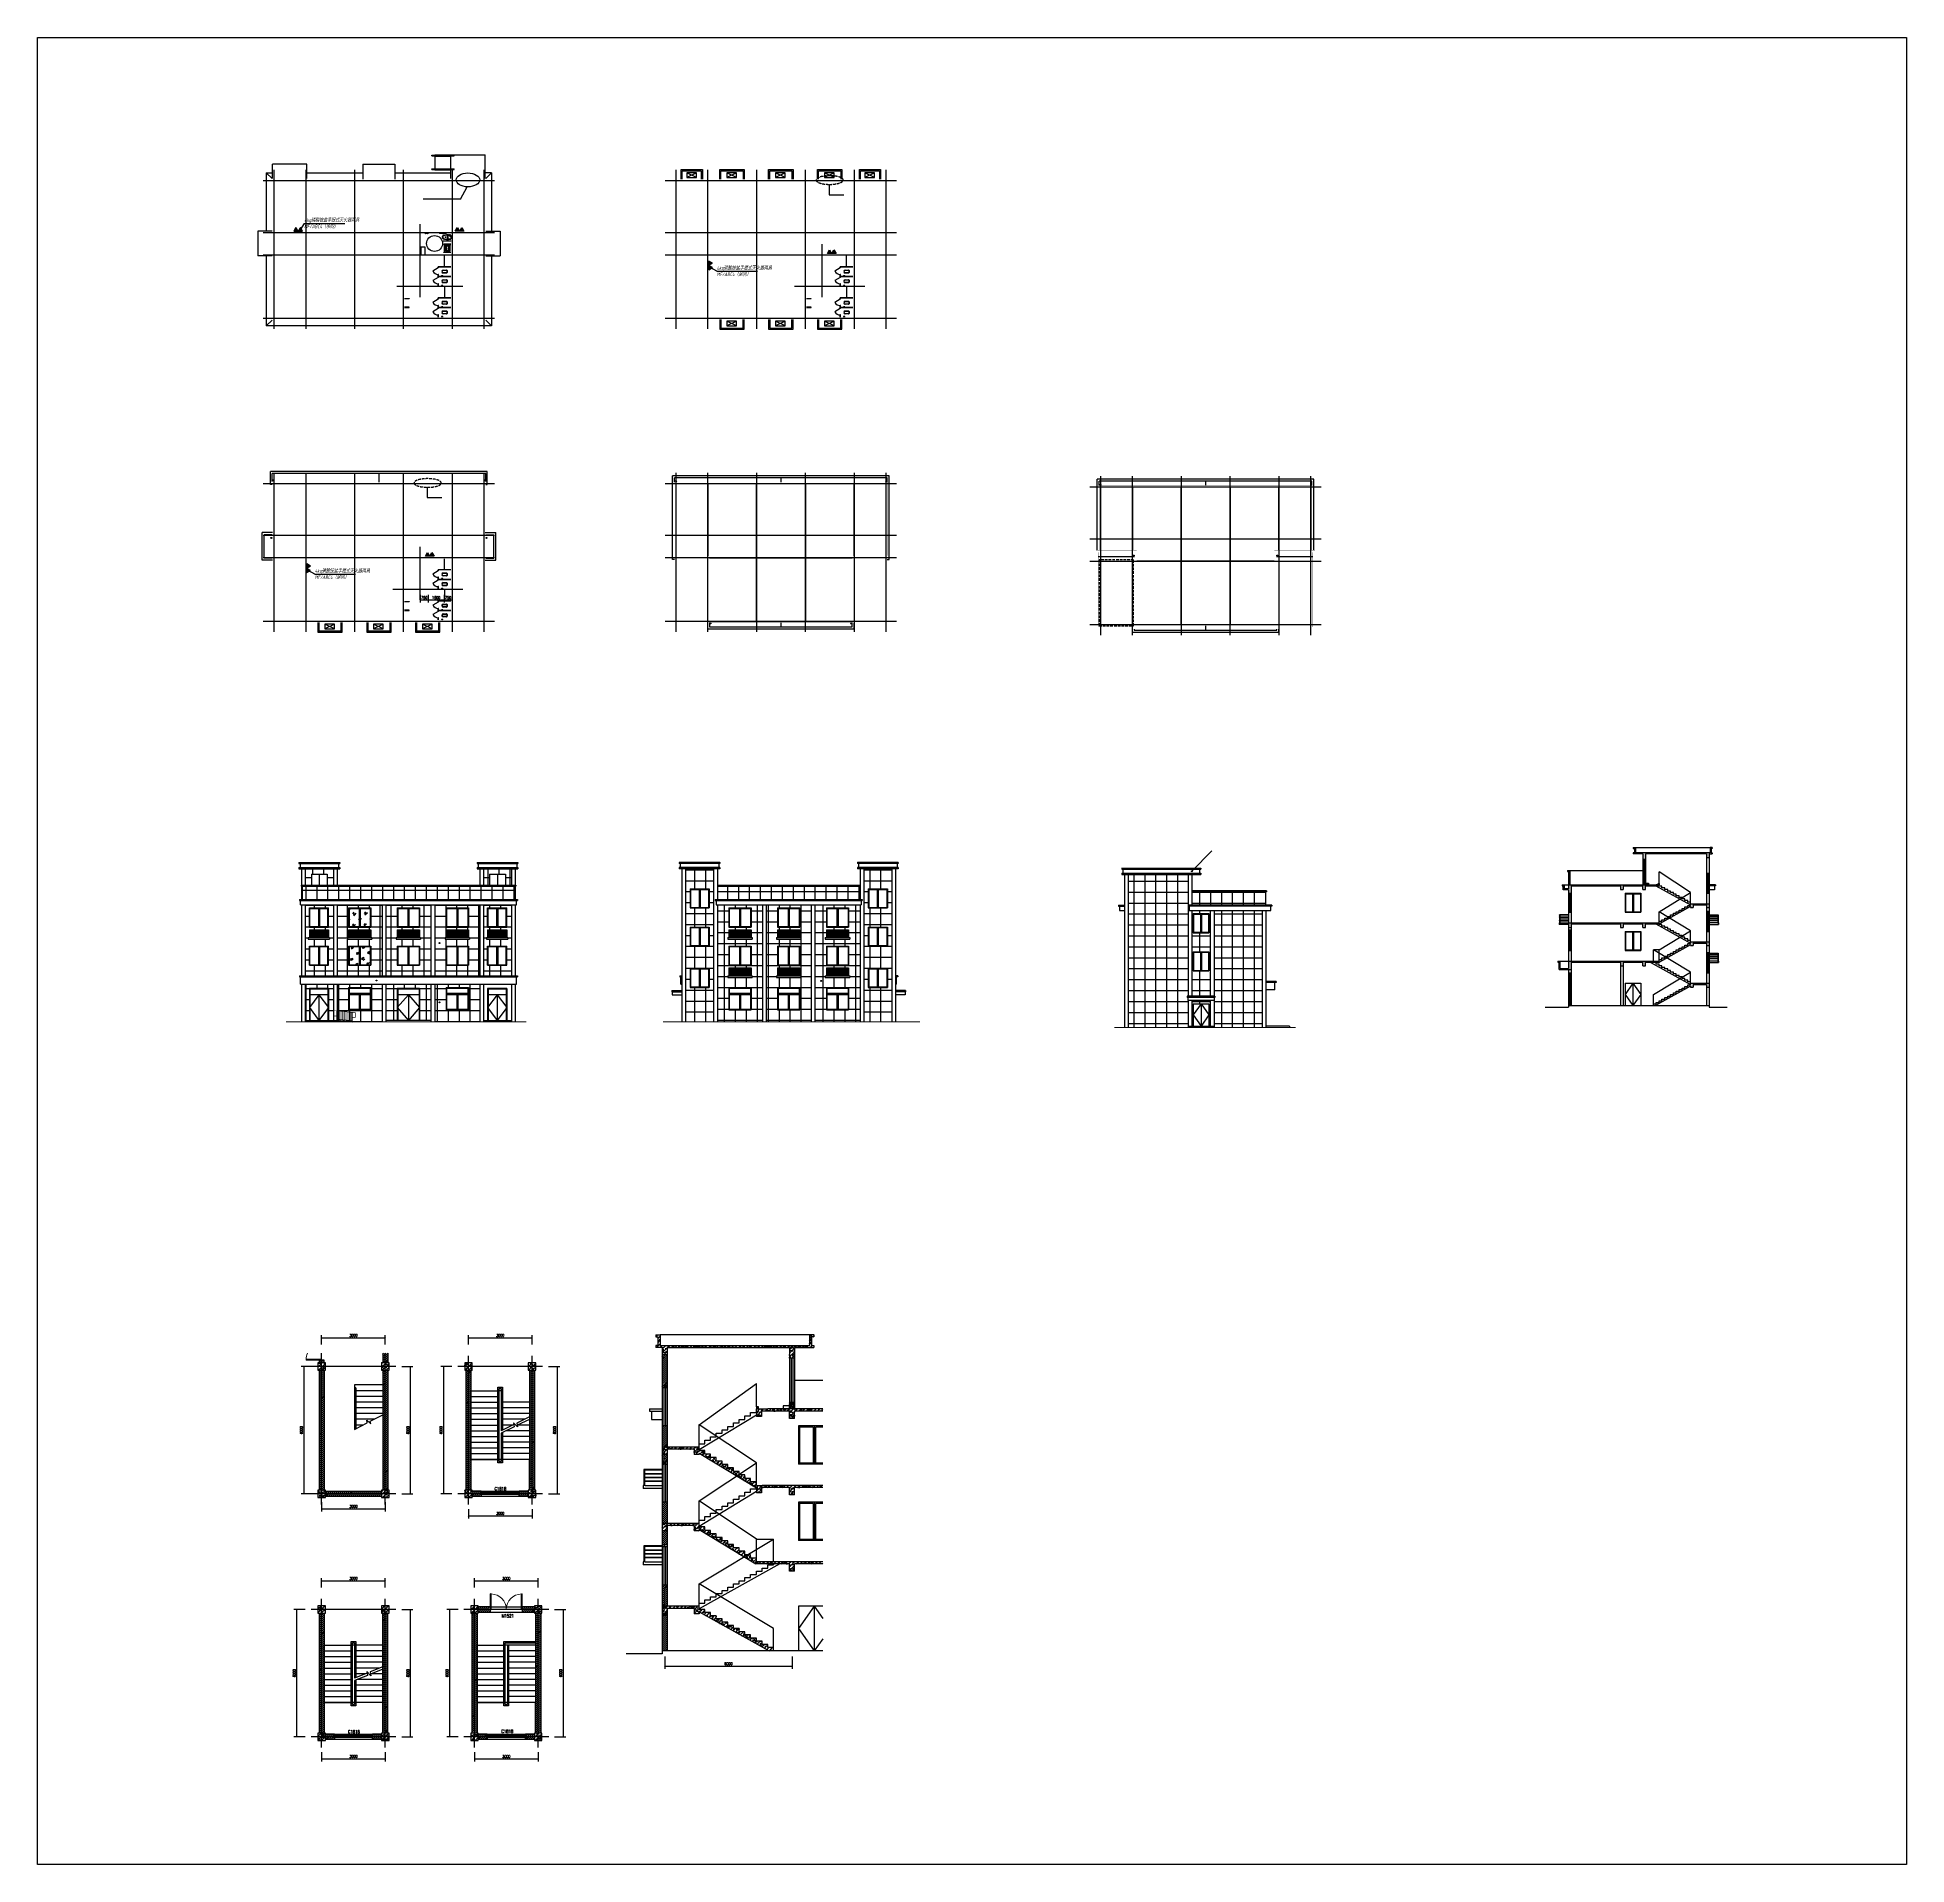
# Model space of a CAD drawing. Extents: x 389606 to 781446, y -84812 to 87496.
# Drawn here: x 389606 to 565803, y -84812 to 87496 of the extents above; entities that cross this region are included whole.
import ezdxf

# ---------------------------------------------------------------- set-up
doc = ezdxf.new("R2010")
doc.units = 0
doc.header["$LTSCALE"] = 1000
doc.header["$MEASUREMENT"] = 0
doc.linetypes.add('DASH', pattern=[0.35, 0.25, -0.1])
doc.layers.get('0').update_dxf_attribs({"linetype": 'CONTINUOUS'})
doc.layers.get('Defpoints').update_dxf_attribs({"linetype": 'CONTINUOUS'})
for name, color, linetype in [('DIM_IDEN', 3, 'CONTINUOUS'), ('DOTE', 5, 'CONTINUOUS'), ('EQUIP_消防', 7, 'CONTINUOUS'), ('LVTRY', 6, 'CONTINUOUS'), ('PUB_DIM', 3, 'CONTINUOUS'), ('PUB_TEXT', 7, 'CONTINUOUS'), ('RAIL', 163, 'CONTINUOUS'), ('STAIR', 2, 'CONTINUOUS'), ('WALL', 1, 'CONTINUOUS'), ('WINDOW', 4, 'CONTINUOUS'), ('WINDOW_TEXT', 7, 'CONTINUOUS'), ('填充线', 8, 'CONTINUOUS'), ('家具线', 4, 'CONTINUOUS'), ('平面文字', 3, 'CONTINUOUS')]:
    doc.layers.add(name, color=color, linetype=linetype)
doc.styles.add('_TCH_WINDOW', font='SIMPLEX', dxfattribs={"bigfont": 'GBCBIG'})
doc.styles.add('_TEL_DIM', font='GBEITC', dxfattribs={"width": 0.8, "height": 3.5, "bigfont": 'HZTXT'})
doc.styles.add('DIM_FONT', font='SIMPLEX.shx', dxfattribs={"width": 0.8})
doc.dimstyles.new('50', dxfattribs={"dimtxt": 250, "dimasz": 100, "dimexe": 250, "dimexo": 0, "dimgap": 100, "dimtad": 1, "dimdec": 0, "dimlfac": 0.5, "dimzin": 0, "dimdsep": 46, "dimtxsty": 'DIM_FONT', "dimblk": 'ARCHTICK', "dimcen": 90, "dimclrt": 7, "dimadec": 0, "dimazin": 0, "dimtfac": 1, "dimtdec": 0, "dimtix": 1, "dimtmove": 2, "dimatfit": 3, "dimldrblk": 'ARCHTICK', "dimfxl": 0, "dimtolj": 1, "dimtzin": 0, "dimarcsym": 0})
pattern_1 = [(90, (226633.5, 117352.1), (-1031.875, 1e-13), []), (180, (226633.5, 117352.1), (-1e-13, -1031.875), [])]
pattern_2 = [(90, (242238.3, 190573.1), (-1031.875, 1e-13), []), (180, (242238.3, 190573.1), (-1e-13, -1031.875), [])]
pattern_3 = [(90, (231498.7, 114513.2), (-1031.875, 1e-13), []), (180, (231498.7, 114513.2), (-1e-13, -1031.875), [])]
pattern_4 = [(90, (190791.5, 86156.8), (-1031.875, 1e-13), []), (180, (190791.5, 86156.8), (-1e-13, -1031.875), [])]
pattern_5 = [(90, (373660, 139161.8), (-1031.875, 1e-13), []), (180, (373660, 139161.8), (-1e-13, -1031.875), [])]
pattern_6 = [(45, (198515.13, 72763.07), (-94.0452, 94.0452), [])]
pattern_7 = [(45, (198515.13, 72667.57), (-176.7767, 176.7767), []), (50, (198515.1, 72667.6), (717.2602, -62.7521), [75, -825]), (355, (198515.1, 72667.6), (-138.7513, 752.1921), [60, -660]), (100.4514, (198574.9, 72662.34), (578.5094, 689.4395), [63.7402, -701.1421]), (46.1842, (198515.1, 72867.6), (1067.241, -165.519), [112.5, -1237.5]), (96.6356, (198604.1, 72853.8), (934.6627, 974.118), [95.6103, -1051.713]), (351.1842, (198515.1, 72867.6), (934.662, 974.1186), [90, -990]), (21, (198615.1, 72817.6), (596.907, -402.6189), [75, -825]), (326, (198615.1, 72817.6), (243.3153, 725.15), [60, -660]), (71.4514, (198664.9, 72784), (840.2226, 322.5305), [63.7402, -701.1421]), (37.5, (198515.13, 72667.57), (12.15986, 332.89385), [0, -652, 0, -670, 0, -662.5]), (7.5, (198515.13, 72667.57), (263.06954, 394.4117), [0, -382, 0, -637, 0, -252.5]), (327.5, (198292.13, 72667.57), (533.82244, -22.55487), [0, -250, 0, -780, 0, -1035]), (317.5, (198192.13, 72667.57), (583.1862, 100.105), [0, -325, 0, -518, 0, -735])]
pattern_8 = [(45, (198515.13, 76024.93), (-176.7767, 176.7767), []), (50, (198515.1, 76024.93), (717.2602, -62.7521), [75, -825]), (355, (198515.1, 76024.9), (-138.7513, 752.1921), [60, -660]), (100.4514, (198574.9, 76019.7), (578.5094, 689.4395), [63.7402, -701.1421]), (46.1842, (198515.1, 76224.9), (1067.241, -165.519), [112.5, -1237.5]), (96.6356, (198604.1, 76211.1), (934.6627, 974.118), [95.6103, -1051.713]), (351.1842, (198515.1, 76224.9), (934.662, 974.1186), [90, -990]), (21, (198615.1, 76174.93), (596.907, -402.6189), [75, -825]), (326, (198615.1, 76174.9), (243.3153, 725.15), [60, -660]), (71.4514, (198664.9, 76141.4), (840.2226, 322.5305), [63.7402, -701.1421]), (37.5, (198515.13, 76024.93), (12.15986, 332.89385), [0, -652, 0, -670, 0, -662.5]), (7.5, (198515.13, 76024.93), (263.06954, 394.4117), [0, -382, 0, -637, 0, -252.5]), (327.5, (198292.13, 76024.93), (533.82244, -22.55487), [0, -250, 0, -780, 0, -1035]), (317.5, (198192.13, 76024.93), (583.1862, 100.105), [0, -325, 0, -518, 0, -735])]
pattern_9 = [(45, (198515.13, 76120.43), (-94.0452, 94.0452), [])]
pattern_10 = [(90, (194761.4, 24787.6), (-1031.875, 1e-13), []), (180, (194761.4, 24787.6), (-1e-13, -1031.875), [])]
pattern_11 = [(45, (187747.4, 24827.6), (-489.8836, 489.8836), [224, -576]), (45, (187843.4, 24867.6), (-489.8836, 489.8836), [96, -704]), (45, (187747.4, 24867.6), (-489.8836, 489.8836), [160, -640]), (45, (187795.4, 24827.6), (537.4012, -537.4012), [200, -600]), (45, (187747.4, 24787.6), (-489.8836, 489.8836), [320, -480]), (45, (187747.4, 24907.6), (-489.8836, 489.8836), [80, -720])]

# ---------------------------------------------------------------- blocks, each defined once
blk = doc.blocks.new('_ArchTick')
at = {"color": 0, "linetype": 'ByBlock', "const_width": 0.4}
blk.add_lwpolyline([(-0.5, -0.5), (0.5, 0.5)], dxfattribs=at)
blk = doc.blocks.new('*D104')
at = {"color": 0, "lineweight": -2}
for p, q in [((416401, -50642), (416401, -51511)), ((422401, -50642), (422401, -51511)), ((416401, -51261), (422401, -51261))]:
    blk.add_line(p, q, dxfattribs=at)
at = {"layer": 'Defpoints', "color": 0}
for p in [(416401, -50642), (422401, -50642), (422401, -51261)]:
    blk.add_point(p, dxfattribs=at)
at = {"color": 0, "lineweight": -2, "xscale": 100, "yscale": 100, "zscale": 100, "rotation": 180}
blk.add_blockref('_ArchTick', (416401, -51261), dxfattribs=at)
at = {"color": 0, "lineweight": -2, "xscale": 100, "yscale": 100, "zscale": 100}
blk.add_blockref('_ArchTick', (422401, -51261), dxfattribs=at)
at = {"color": 7, "insert": (419401, -51036), "char_height": 250, "attachment_point": 5, "style": 'DIM_FONT'}
blk.add_mtext('\\A1;3000', dxfattribs=at)
blk = doc.blocks.new('*D105')
at = {"color": 0, "lineweight": -2}
for p, q in [((430233, -51294), (430233, -52164)), ((430233, -51914), (436233, -51914)), ((436233, -51294), (436233, -52164))]:
    blk.add_line(p, q, dxfattribs=at)
at = {"layer": 'Defpoints', "color": 0}
for p in [(430233, -51294), (436233, -51294), (436233, -51914)]:
    blk.add_point(p, dxfattribs=at)
at = {"color": 0, "lineweight": -2, "xscale": 100, "yscale": 100, "zscale": 100, "rotation": 180}
blk.add_blockref('_ArchTick', (430233, -51914), dxfattribs=at)
at = {"color": 0, "lineweight": -2, "xscale": 100, "yscale": 100, "zscale": 100}
blk.add_blockref('_ArchTick', (436233, -51914), dxfattribs=at)
at = {"color": 7, "insert": (433233, -51689), "char_height": 250, "attachment_point": 5, "style": 'DIM_FONT'}
blk.add_mtext('\\A1;3000', dxfattribs=at)
blk = doc.blocks.new('*D106')
at = {"color": 0, "lineweight": -2}
for p, q in [((428686, -37838), (427627, -37838)), ((427877, -37838), (427877, -49838)), ((428686, -49838), (427627, -49838))]:
    blk.add_line(p, q, dxfattribs=at)
at = {"layer": 'Defpoints', "color": 0}
for p in [(428686, -37838), (427877, -49838), (428686, -49838)]:
    blk.add_point(p, dxfattribs=at)
at = {"color": 0, "lineweight": -2, "xscale": 100, "yscale": 100, "zscale": 100}
for p, rotation in [((427877, -37838), 90), ((427877, -49838), 270)]:
    blk.add_blockref('_ArchTick', p, dxfattribs=dict(at, rotation=rotation))
at = {"color": 7, "insert": (427652, -43838), "char_height": 250, "attachment_point": 5, "rotation": 90, "style": 'DIM_FONT'}
blk.add_mtext('\\A1;6000', dxfattribs=at)
blk = doc.blocks.new('*D107')
at = {"color": 0, "lineweight": -2}
for p, q in [((430233, -35759), (430233, -34889)), ((430233, -35139), (436233, -35139)), ((436233, -35759), (436233, -34889))]:
    blk.add_line(p, q, dxfattribs=at)
at = {"layer": 'Defpoints', "color": 0}
for p in [(436233, -35139), (430233, -35759), (436233, -35759)]:
    blk.add_point(p, dxfattribs=at)
at = {"color": 0, "lineweight": -2, "xscale": 100, "yscale": 100, "zscale": 100, "rotation": 180}
blk.add_blockref('_ArchTick', (430233, -35139), dxfattribs=at)
at = {"color": 0, "lineweight": -2, "xscale": 100, "yscale": 100, "zscale": 100}
blk.add_blockref('_ArchTick', (436233, -35139), dxfattribs=at)
at = {"color": 7, "insert": (433233, -34914), "char_height": 250, "attachment_point": 5, "style": 'DIM_FONT'}
blk.add_mtext('\\A1;3000', dxfattribs=at)
blk = doc.blocks.new('_FZHK')
blk.add_lwpolyline([(-0.5, -0.5), (0.5, -0.5), (0.5, 0.5), (-0.5, 0.5)], close=True)
blk = doc.blocks.new('*D108')
at = {"color": 0, "lineweight": -2}
for p, q in [((437780, -37838), (438839, -37838)), ((438589, -37838), (438589, -49838)), ((437780, -49838), (438839, -49838))]:
    blk.add_line(p, q, dxfattribs=at)
at = {"layer": 'Defpoints', "color": 0}
for p in [(437780, -37838), (437780, -49838), (438589, -49838)]:
    blk.add_point(p, dxfattribs=at)
at = {"color": 0, "lineweight": -2, "xscale": 100, "yscale": 100, "zscale": 100}
for p, rotation in [((438589, -37838), 90), ((438589, -49838), 270)]:
    blk.add_blockref('_ArchTick', p, dxfattribs=dict(at, rotation=rotation))
at = {"color": 7, "insert": (438364, -43838), "char_height": 250, "attachment_point": 5, "rotation": 90, "style": 'DIM_FONT'}
blk.add_mtext('\\A1;6000', dxfattribs=at)
blk = doc.blocks.new('*D109')
at = {"color": 0, "lineweight": -2}
for p, q in [((423948, -60751), (425007, -60751)), ((424757, -60751), (424757, -72751)), ((423948, -72751), (425007, -72751))]:
    blk.add_line(p, q, dxfattribs=at)
at = {"layer": 'Defpoints', "color": 0}
for p in [(423948, -60751), (423948, -72751), (424757, -72751)]:
    blk.add_point(p, dxfattribs=at)
at = {"color": 0, "lineweight": -2, "xscale": 100, "yscale": 100, "zscale": 100}
for p, rotation in [((424757, -60751), 90), ((424757, -72751), 270)]:
    blk.add_blockref('_ArchTick', p, dxfattribs=dict(at, rotation=rotation))
at = {"color": 7, "insert": (424532, -66751), "char_height": 250, "attachment_point": 5, "rotation": 90, "style": 'DIM_FONT'}
blk.add_mtext('\\A1;6000', dxfattribs=at)
blk = doc.blocks.new('*D110')
at = {"color": 0, "lineweight": -2}
for p, q in [((414853, -60751), (413795, -60751)), ((414045, -60751), (414045, -72751)), ((414853, -72751), (413795, -72751))]:
    blk.add_line(p, q, dxfattribs=at)
at = {"layer": 'Defpoints', "color": 0}
for p in [(414853, -60751), (414045, -72751), (414853, -72751)]:
    blk.add_point(p, dxfattribs=at)
at = {"color": 0, "lineweight": -2, "xscale": 100, "yscale": 100, "zscale": 100}
for p, rotation in [((414045, -60751), 90), ((414045, -72751), 270)]:
    blk.add_blockref('_ArchTick', p, dxfattribs=dict(at, rotation=rotation))
at = {"color": 7, "insert": (413820, -66751), "char_height": 250, "attachment_point": 5, "rotation": 90, "style": 'DIM_FONT'}
blk.add_mtext('\\A1;6000', dxfattribs=at)
blk = doc.blocks.new('*D111')
at = {"color": 0, "lineweight": -2}
for p, q in [((416401, -74207), (416401, -75077)), ((416401, -74827), (422401, -74827)), ((422401, -74207), (422401, -75077))]:
    blk.add_line(p, q, dxfattribs=at)
at = {"layer": 'Defpoints', "color": 0}
for p in [(416401, -74207), (422401, -74207), (422401, -74827)]:
    blk.add_point(p, dxfattribs=at)
at = {"color": 0, "lineweight": -2, "xscale": 100, "yscale": 100, "zscale": 100, "rotation": 180}
blk.add_blockref('_ArchTick', (416401, -74827), dxfattribs=at)
at = {"color": 0, "lineweight": -2, "xscale": 100, "yscale": 100, "zscale": 100}
blk.add_blockref('_ArchTick', (422401, -74827), dxfattribs=at)
at = {"color": 7, "insert": (419401, -74602), "char_height": 250, "attachment_point": 5, "style": 'DIM_FONT'}
blk.add_mtext('\\A1;3000', dxfattribs=at)
blk = doc.blocks.new('*D112')
at = {"color": 0, "lineweight": -2}
for p, q in [((416401, -58672), (416401, -57802)), ((416401, -58052), (422401, -58052)), ((422401, -58672), (422401, -57802))]:
    blk.add_line(p, q, dxfattribs=at)
at = {"layer": 'Defpoints', "color": 0}
for p in [(422401, -58052), (416401, -58672), (422401, -58672)]:
    blk.add_point(p, dxfattribs=at)
at = {"color": 0, "lineweight": -2, "xscale": 100, "yscale": 100, "zscale": 100, "rotation": 180}
blk.add_blockref('_ArchTick', (416401, -58052), dxfattribs=at)
at = {"color": 0, "lineweight": -2, "xscale": 100, "yscale": 100, "zscale": 100}
blk.add_blockref('_ArchTick', (422401, -58052), dxfattribs=at)
at = {"color": 7, "insert": (419401, -57827), "char_height": 250, "attachment_point": 5, "style": 'DIM_FONT'}
blk.add_mtext('\\A1;3000', dxfattribs=at)
blk = doc.blocks.new('*D113')
at = {"color": 0, "lineweight": -2}
for p, q in [((423948, -37838), (425007, -37838)), ((424757, -37838), (424757, -49838)), ((423948, -49838), (425007, -49838))]:
    blk.add_line(p, q, dxfattribs=at)
at = {"layer": 'Defpoints', "color": 0}
for p in [(423948, -37838), (423948, -49838), (424757, -49838)]:
    blk.add_point(p, dxfattribs=at)
at = {"color": 0, "lineweight": -2, "xscale": 100, "yscale": 100, "zscale": 100}
for p, rotation in [((424757, -37838), 90), ((424757, -49838), 270)]:
    blk.add_blockref('_ArchTick', p, dxfattribs=dict(at, rotation=rotation))
at = {"color": 7, "insert": (424532, -43838), "char_height": 250, "attachment_point": 5, "rotation": 90, "style": 'DIM_FONT'}
blk.add_mtext('\\A1;6000', dxfattribs=at)
blk = doc.blocks.new('*D114')
at = {"color": 0, "lineweight": -2}
for p, q in [((415528, -37838), (414469, -37838)), ((414719, -37838), (414719, -49838)), ((415528, -49838), (414469, -49838))]:
    blk.add_line(p, q, dxfattribs=at)
at = {"layer": 'Defpoints', "color": 0}
for p in [(415528, -37838), (414719, -49838), (415528, -49838)]:
    blk.add_point(p, dxfattribs=at)
at = {"color": 0, "lineweight": -2, "xscale": 100, "yscale": 100, "zscale": 100}
for p, rotation in [((414719, -37838), 90), ((414719, -49838), 270)]:
    blk.add_blockref('_ArchTick', p, dxfattribs=dict(at, rotation=rotation))
at = {"color": 7, "insert": (414494, -43838), "char_height": 250, "attachment_point": 5, "rotation": 90, "style": 'DIM_FONT'}
blk.add_mtext('\\A1;6000', dxfattribs=at)
blk = doc.blocks.new('ac')
at = {"color": 8, "linetype": 'DASH', "ltscale": 500}
for p, q in [((1629075, -145221), (1628468, -145521)), ((1629075, -145521), (1628468, -145221))]:
    blk.add_line(p, q, dxfattribs=at)
blk.add_lwpolyline([(1629075, -145221), (1628468, -145221), (1628468, -145521), (1629075, -145521)], close=True, dxfattribs=at)
blk = doc.blocks.new('$lvtry$00000211')
for p, q in [((-236, -85, 0), (-236, -102, 0)), ((-231, -80, 0), (-231, -80, 0)), ((-231, -81, 0), (-231, -106, 0)), ((-231, -107, 0), (-231, -107, 0)), ((-182, -279, 0), (-228, -318, 0)), ((-198, -305, 0), (-228, -318, 0)), ((-223, -77, 0), (-227, -77, 0)), ((-227, -110, 0), (-223, -110, 0)), ((-223, -73, 0), (-206, -73, 0)), ((-223, -73, 0), (-223, -113, 0)), ((-223, -113, 0), (-213, -113, 0)), ((206, -305, 0), (-198, -305, 0)), ((175, -285, 0), (-167, -285, 0)), ((-150, 0, 0), (158, 0, 0)), ((144, -267, 0), (-136, -267, 0)), ((-134, -8, 0), (142, -8, 0)), ((-122, -9, 0), (130, -9, 0)), ((4, -755, 0), (-52, -755, 0)), ((4, -785, 0), (-52, -785, 0)), ((4, -755, 0), (60, -755, 0)), ((4, -785, 0), (60, -785, 0)), ((190, -279, 0), (236, -318, 0)), ((206, -305, 0), (236, -318, 0))]:
    blk.add_line(p, q)
for radius in [17.5, 13.8]:
    blk.add_circle((-101, -74, 0), radius)
for centre, radius, start, end in [((-231, -85, 0), 5, 90, 180), ((-231, -102, 0), 5, 180, 270), ((-227, -81, 0), 4, 90, 180), ((-227, -106, 0), 4, 180, 270), ((-150, -50, 0), 50, 90, 166.57117), ((-167, -265, 0), 20, 178.11761, 270), ((-134, -38, 0), 30, 90, 167.60451), ((-136, -247, 0), 20, 176.59948, 270), ((-52, -685, 0), 100, 208.27747, 270), ((-122, -19, 0), 10, 90, 167.10072), ((-52, -685, 0), 70, 208.27747, 270), ((60, -685, 0), 70, 270, 331.72253), ((60, -685, 0), 100, 270, 331.72253), ((130, -19, 0), 10, 12.89956, 90), ((142, -38, 0), 30, 12.24104, 90), ((144, -247, 0), 20, 270, 3.40055), ((158, -50, 0), 50, 13.42883, 90), ((175, -265, 0), 20, 270, 1.88272)]:
    blk.add_arc(centre, radius, start, end)
for start_param, end_param in [(7.3428139, 8.7553437), (3.8110269, 5.2235568)]:
    blk.add_ellipse((4, -305, 0), major_axis=(0, 545), ratio=0.4256881, start_param=start_param, end_param=end_param)
for points, knots in [([(-198, -305, 0), (-198, -329, 0), (-197, -353, 0), (-194, -404, 0), (-192, -432, 0), (-185, -486, 0), (-181, -512, 0), (-170, -563, 0), (-164, -587, 0), (-150, -633, 0), (-143, -655, 0), (-128, -690, 0), (-121, -705, 0), (-114, -718, 0)], [7.85398165, 7.85398165, 7.85398165, 7.85398165, 7.98789437, 7.98789437, 8.14779744, 8.14779744, 8.30770052, 8.30770052, 8.4676036, 8.4676036, 8.62750668, 8.62750668, 8.75534367, 8.75534367, 8.75534367, 8.75534367]), ([(-163, -31, 0), (-165, -38, 0), (-166, -46, 0), (-173, -78, 0), (-177, -136, 0), (-183, -188, 0), (-185, -215, 0), (-187, -250, 0), (-187, -257, 0), (-187, -264, 0)], [7.37737839, 7.37737839, 7.37737839, 7.37737839, 7.42448767, 7.42448767, 7.57974536, 7.57974536, 7.73500305, 7.73500305, 7.77689339, 7.77689339, 7.77689339, 7.77689339]), ([(-132, -17, 0), (-134, -26, 0), (-136, -35, 0), (-138, -58, 0), (-138, -58, 0), (-138, -59, 0), (-138, -59, 0), (-138, -59, 0), (-138, -59, 0), (-138, -59, 0), (-138, -59, 0), (-138, -59, 0), (-138, -59, 0), (-138, -59, 0), (-138, -59, 0), (-138, -59, 0), (-138, -60, 0), (-138, -60, 0), (-139, -60, 0), (-139, -61, 0), (-139, -61, 0), (-139, -62, 0), (-139, -63, 0), (-140, -67, 0), (-140, -70, 0), (-141, -77, 0), (-141, -80, 0), (-142, -88, 0), (-143, -92, 0), (-144, -104, 0), (-145, -113, 0), (-146, -129, 0), (-147, -135, 0), (-148, -146, 0), (-148, -151, 0), (-149, -156, 0), (-149, -157, 0), (-149, -160, 0), (-150, -162, 0), (-150, -165, 0), (-150, -165, 0), (-150, -166, 0), (-150, -166, 0), (-150, -167, 0), (-150, -167, 0), (-150, -168, 0), (-150, -168, 0), (-150, -170, 0), (-151, -171, 0), (-151, -174, 0), (-151, -176, 0), (-152, -183, 0), (-152, -187, 0), (-154, -200, 0), (-154, -221, 0), (-155, -235, 0), (-156, -240, 0), (-156, -245, 0)], [7.36039429, 7.36039429, 7.36039429, 7.36039429, 7.42214822, 7.42214822, 7.42358373, 7.42358373, 7.42428317, 7.42428317, 7.42445505, 7.42445505, 7.42463954, 7.42463954, 7.42482403, 7.42482403, 7.42519302, 7.42519302, 7.42593099, 7.42593099, 7.42740694, 7.42740694, 7.43035883, 7.43035883, 7.43626262, 7.43626262, 7.45231797, 7.45231797, 7.46837331, 7.46837331, 7.48442866, 7.48442866, 7.51694793, 7.51694793, 7.54264544, 7.54264544, 7.56172519, 7.56172519, 7.56694152, 7.56694152, 7.57737416, 7.57737416, 7.57929514, 7.57929514, 7.58092713, 7.58092713, 7.58255912, 7.58255912, 7.58582309, 7.58582309, 7.59235103, 7.59235103, 7.60540692, 7.60540692, 7.6315187, 7.6315187, 7.68374226, 7.68374226, 7.71530193, 7.71530193, 7.71530193, 7.71530193]), ([(121, -718, 0), (126, -709, 0), (131, -700, 0), (142, -674, 0), (149, -657, 0), (162, -620, 0), (168, -601, 0), (178, -560, 0), (183, -539, 0), (191, -495, 0), (195, -472, 0), (200, -426, 0), (202, -403, 0), (205, -355, 0), (206, -331, 0), (206, -306, 0), (206, -306, 0), (206, -305, 0)], [3.81102694, 3.81102694, 3.81102694, 3.81102694, 3.89464374, 3.89464374, 4.03034964, 4.03034964, 4.16605554, 4.16605554, 4.30176145, 4.30176145, 4.43746735, 4.43746735, 4.57317325, 4.57317325, 4.70887915, 4.70887915, 4.71238898, 4.71238898, 4.71238898, 4.71238898]), ([(164, -245, 0), (164, -242, 0), (163, -239, 0), (163, -231, 0), (162, -225, 0), (162, -216, 0), (161, -213, 0), (161, -196, 0), (161, -193, 0), (160, -186, 0), (160, -182, 0), (159, -174, 0), (158, -170, 0), (157, -157, 0), (156, -148, 0), (154, -134, 0), (154, -132, 0), (153, -126, 0), (153, -121, 0), (152, -114, 0), (152, -112, 0), (152, -109, 0), (152, -108, 0), (152, -106, 0), (152, -106, 0), (151, -105, 0), (151, -104, 0), (151, -103, 0), (151, -103, 0), (151, -101, 0), (151, -100, 0), (151, -97, 0), (150, -94, 0), (150, -88, 0), (149, -84, 0), (148, -73, 0), (147, -67, 0), (145, -42, 0), (144, -37, 0), (142, -27, 0), (141, -22, 0), (140, -17, 0), (140, -17, 0), (140, -17, 0)], [4.85106851, 4.85106851, 4.85106851, 4.85106851, 4.86885433, 4.86885433, 4.90174528, 4.90174528, 4.92094675, 4.92094675, 4.9372115, 4.9372115, 4.960829, 4.960829, 4.98444649, 4.98444649, 5.03366584, 5.03366584, 5.04259872, 5.04259872, 5.06046447, 5.06046447, 5.06802935, 5.06802935, 5.07246629, 5.07246629, 5.07373161, 5.07373161, 5.07580018, 5.07580018, 5.07786876, 5.07786876, 5.0820059, 5.0820059, 5.0902802, 5.0902802, 5.1068288, 5.1068288, 5.13975741, 5.13975741, 5.17268603, 5.17268603, 5.20561465, 5.20561465, 5.20597665, 5.20597665, 5.20597665, 5.20597665]), ([(195, -264, 0), (195, -260, 0), (195, -257, 0), (194, -230, 0), (192, -207, 0), (188, -162, 0), (185, -140, 0), (178, -69, 0), (175, -49, 0), (171, -31, 0)], [4.78947742, 4.78947742, 4.78947742, 4.78947742, 4.8117795, 4.8117795, 4.94300997, 4.94300997, 5.07424043, 5.07424043, 5.18889232, 5.18889232, 5.18889232, 5.18889232])]:
    blk.add_open_spline(points, degree=3, knots=knots)
for p in [(-101, -74, 0), (1, -504, 0)]:
    blk.add_point(p)
blk = doc.blocks.new('HGFDJHGJH')
at = {"layer": '填充线'}
for p, q in [((16176, 42238), (16848, 42238)), ((16179, 42166), (16215, 42166)), ((16215, 42069), (16179, 42069)), ((16215, 42166), (16251, 42182)), ((16215, 42166), (16215, 42069)), ((16230, 42031), (16227, 42011)), ((16227, 42011), (16227, 41993)), ((16227, 41993), (16227, 41875)), ((16227, 41993), (16227, 41875)), ((16227, 41875), (16229, 41865)), ((16229, 41865), (16234, 41856)), ((16240, 42049), (16230, 42031)), ((16234, 41856), (16242, 41849)), ((16256, 42063), (16240, 42049)), ((16242, 41849), (16250, 41846)), ((16246, 42201), (16244, 42193)), ((16244, 42193), (16245, 42189)), ((16245, 42189), (16246, 42185)), ((16251, 42210), (16246, 42201)), ((16246, 42185), (16249, 42182)), ((16249, 42182), (16251, 42181)), ((16257, 42039), (16249, 42014)), ((16249, 42014), (16249, 41870)), ((16249, 41870), (16251, 41859)), ((16259, 42216), (16251, 42210)), ((16251, 42181), (16334, 42151)), ((16251, 41859), (16256, 41850)), ((16267, 42070), (16256, 42063)), ((16256, 41850), (16264, 41844)), ((16281, 42074), (16257, 42039)), ((16269, 42220), (16259, 42216)), ((16431, 42128), (16267, 42070)), ((16269, 42220), (16314, 42228)), ((16512, 42238), (16272, 42238)), ((16322, 42228), (16314, 42228)), ((16332, 42226), (16322, 42228)), ((16340, 42220), (16332, 42226)), ((16343, 42146), (16334, 42151)), ((16347, 42212), (16340, 42220)), ((16384, 42111), (16343, 42146)), ((16347, 42212), (16393, 42114)), ((16359, 42133), (16373, 42114)), ((16473, 42128), (16431, 42128)), ((16467, 42190), (16481, 42041)), ((16543, 42191), (16531, 42042)), ((16605, 42127), (16538, 42127)), ((16767, 42066), (16605, 42127)), ((16677, 42212), (16631, 42117)), ((16672, 42140), (16643, 42112)), ((16664, 42133), (16650, 42114)), ((16672, 42140), (16664, 42133)), ((16690, 42151), (16672, 42140)), ((16690, 42151), (16672, 42140)), ((16681, 42218), (16677, 42212)), ((16689, 42225), (16681, 42218)), ((16698, 42228), (16689, 42225)), ((16772, 42181), (16690, 42151)), ((16709, 42228), (16698, 42228)), ((16754, 42220), (16709, 42228)), ((16753, 42060), (16742, 42075)), ((16773, 42014), (16753, 42060)), ((16762, 42217), (16754, 42220)), ((16761, 41845), (16768, 41852)), ((16770, 42211), (16762, 42217)), ((16768, 42065), (16767, 42066)), ((16784, 42051), (16768, 42065)), ((16768, 41852), (16773, 41861)), ((16776, 42203), (16770, 42211)), ((16772, 42181), (16776, 42184)), ((16808, 42166), (16772, 42182)), ((16773, 41861), (16774, 41870)), ((16773, 41846), (16783, 41850)), ((16774, 42014), (16774, 41870)), ((16779, 42193), (16776, 42203)), ((16776, 42184), (16778, 42187)), ((16778, 42187), (16779, 42191)), ((16779, 42191), (16779, 42193)), ((16783, 41850), (16790, 41858)), ((16794, 42033), (16784, 42051)), ((16790, 41858), (16795, 41867)), ((16797, 42012), (16794, 42033)), ((16795, 41867), (16796, 41875)), ((16797, 42012), (16796, 41993)), ((16796, 41993), (16796, 41875)), ((16796, 41993), (16796, 41875)), ((16844, 42166), (16808, 42166)), ((16808, 42166), (16808, 42069)), ((16808, 42069), (16844, 42069)), ((16250, 41846), (16284, 41837)), ((16264, 41844), (16272, 41840)), ((16272, 41840), (16342, 41823)), ((16681, 41823), (16338, 41823)), ((16342, 41823), (16685, 41823)), ((16751, 41840), (16681, 41823)), ((16740, 41837), (16773, 41846)), ((16751, 41840), (16761, 41845)), ((16826, 41810), (16760, 41792))]:
    blk.add_line(p, q, dxfattribs=at)
for centre, radius in [((16382, 42204), 28.4), ((16382, 42204), 25.4), ((16636, 42201), 28.4), ((16636, 42201), 25.4)]:
    blk.add_circle(centre, radius, dxfattribs=at)
for centre, radius, start, end in [((16505, 42197), 38.1, 351.667, 190.0808), ((16506, 42045), 25.4, 190.08073, 351.66707)]:
    blk.add_arc(centre, radius, start, end, dxfattribs=at)
at = {"layer": '家具线'}
for p, q in [((16176, 42273), (16176, 41839)), ((16176, 42273), (16846, 42273)), ((16846, 42273), (16847, 41839)), ((16197, 41810), (16263, 41792)), ((16263, 41792), (16416, 41782)), ((16416, 41782), (16418, 41781)), ((16418, 41781), (16542, 41781)), ((16605, 41781), (16481, 41781)), ((16605, 41781), (16607, 41782)), ((16760, 41792), (16607, 41782))]:
    blk.add_line(p, q, dxfattribs=at)
for centre, start, end in [((16206, 41839), 179.86613, 254.10864), ((16817, 41839), 285.89123, 0.32601)]:
    blk.add_arc(centre, 30, start, end, dxfattribs=at)
blk = doc.blocks.new('*D115')
at = {"color": 0, "lineweight": -2}
for p, q in [((438356, -60751), (439415, -60751)), ((439165, -60751), (439165, -72751)), ((438356, -72751), (439415, -72751))]:
    blk.add_line(p, q, dxfattribs=at)
at = {"layer": 'Defpoints', "color": 0}
for p in [(438356, -60751), (438356, -72751), (439165, -72751)]:
    blk.add_point(p, dxfattribs=at)
at = {"color": 0, "lineweight": -2, "xscale": 100, "yscale": 100, "zscale": 100}
for p, rotation in [((439165, -60751), 90), ((439165, -72751), 270)]:
    blk.add_blockref('_ArchTick', p, dxfattribs=dict(at, rotation=rotation))
at = {"color": 7, "insert": (438940, -66751), "char_height": 250, "attachment_point": 5, "rotation": 90, "style": 'DIM_FONT'}
blk.add_mtext('\\A1;6000', dxfattribs=at)
blk = doc.blocks.new('*D116')
at = {"color": 0, "lineweight": -2}
for p, q in [((429262, -60751), (428203, -60751)), ((428453, -60751), (428453, -72751)), ((429262, -72751), (428203, -72751))]:
    blk.add_line(p, q, dxfattribs=at)
at = {"layer": 'Defpoints', "color": 0}
for p in [(429262, -60751), (428453, -72751), (429262, -72751)]:
    blk.add_point(p, dxfattribs=at)
at = {"color": 0, "lineweight": -2, "xscale": 100, "yscale": 100, "zscale": 100}
for p, rotation in [((428453, -60751), 90), ((428453, -72751), 270)]:
    blk.add_blockref('_ArchTick', p, dxfattribs=dict(at, rotation=rotation))
at = {"color": 7, "insert": (428228, -66751), "char_height": 250, "attachment_point": 5, "rotation": 90, "style": 'DIM_FONT'}
blk.add_mtext('\\A1;6000', dxfattribs=at)
blk = doc.blocks.new('*D117')
at = {"color": 0, "lineweight": -2}
for p, q in [((430809, -74207), (430809, -75077)), ((430809, -74827), (436809, -74827)), ((436809, -74207), (436809, -75077))]:
    blk.add_line(p, q, dxfattribs=at)
at = {"layer": 'Defpoints', "color": 0}
for p in [(430809, -74207), (436809, -74207), (436809, -74827)]:
    blk.add_point(p, dxfattribs=at)
at = {"color": 0, "lineweight": -2, "xscale": 100, "yscale": 100, "zscale": 100, "rotation": 180}
blk.add_blockref('_ArchTick', (430809, -74827), dxfattribs=at)
at = {"color": 0, "lineweight": -2, "xscale": 100, "yscale": 100, "zscale": 100}
blk.add_blockref('_ArchTick', (436809, -74827), dxfattribs=at)
at = {"color": 7, "insert": (433809, -74602), "char_height": 250, "attachment_point": 5, "style": 'DIM_FONT'}
blk.add_mtext('\\A1;3000', dxfattribs=at)
blk = doc.blocks.new('*D118')
at = {"color": 0, "lineweight": -2}
for p, q in [((430809, -58672), (430809, -57802)), ((430809, -58052), (436809, -58052)), ((436809, -58672), (436809, -57802))]:
    blk.add_line(p, q, dxfattribs=at)
at = {"layer": 'Defpoints', "color": 0}
for p in [(436809, -58052), (430809, -58672), (436809, -58672)]:
    blk.add_point(p, dxfattribs=at)
at = {"color": 0, "lineweight": -2, "xscale": 100, "yscale": 100, "zscale": 100, "rotation": 180}
blk.add_blockref('_ArchTick', (430809, -58052), dxfattribs=at)
at = {"color": 0, "lineweight": -2, "xscale": 100, "yscale": 100, "zscale": 100}
blk.add_blockref('_ArchTick', (436809, -58052), dxfattribs=at)
at = {"color": 7, "insert": (433809, -57827), "char_height": 250, "attachment_point": 5, "style": 'DIM_FONT'}
blk.add_mtext('\\A1;3000', dxfattribs=at)
blk = doc.blocks.new('*D119')
at = {"color": 0, "lineweight": -2}
for p, q in [((416401, -35759), (416401, -34889)), ((416401, -35139), (422401, -35139)), ((422401, -35759), (422401, -34889))]:
    blk.add_line(p, q, dxfattribs=at)
at = {"layer": 'Defpoints', "color": 0}
for p in [(422401, -35139), (416401, -35759), (422401, -35759)]:
    blk.add_point(p, dxfattribs=at)
at = {"color": 0, "lineweight": -2, "xscale": 100, "yscale": 100, "zscale": 100, "rotation": 180}
blk.add_blockref('_ArchTick', (416401, -35139), dxfattribs=at)
at = {"color": 0, "lineweight": -2, "xscale": 100, "yscale": 100, "zscale": 100}
blk.add_blockref('_ArchTick', (422401, -35139), dxfattribs=at)
at = {"color": 7, "insert": (419401, -34914), "char_height": 250, "attachment_point": 5, "style": 'DIM_FONT'}
blk.add_mtext('\\A1;3000', dxfattribs=at)
blk = doc.blocks.new('*D120')
at = {"color": 0, "lineweight": -2}
for p, q in [((448740, -65189), (448740, -66341)), ((460740, -65189), (460740, -66341)), ((448740, -66091), (460740, -66091))]:
    blk.add_line(p, q, dxfattribs=at)
at = {"layer": 'Defpoints', "color": 0}
for p in [(448740, -65189), (460740, -65189), (460740, -66091)]:
    blk.add_point(p, dxfattribs=at)
at = {"color": 0, "lineweight": -2, "xscale": 100, "yscale": 100, "zscale": 100, "rotation": 180}
blk.add_blockref('_ArchTick', (448740, -66091), dxfattribs=at)
at = {"color": 0, "lineweight": -2, "xscale": 100, "yscale": 100, "zscale": 100}
blk.add_blockref('_ArchTick', (460740, -66091), dxfattribs=at)
at = {"color": 7, "insert": (454740, -65866), "char_height": 250, "attachment_point": 5, "style": 'DIM_FONT'}
blk.add_mtext('\\A1;6000', dxfattribs=at)
blk = doc.blocks.new('$ATTACHMENT$00000214')
h = blk.add_hatch()
h.set_pattern_fill('ANSI31', color=256, scale=200, style=0)
h.set_pattern_definition([(45, (-38543.802, -6842.639), (-17.67767, 17.67767), [])])
h.paths.add_polyline_path([(-65, 2), (65, 2), (65, -128), (-65, -128)])
for points in [[(0, 172), (-198, -172), (198, -172)], [(-65, 2), (65, 2), (65, -128), (-65, -128)]]:
    blk.add_lwpolyline(points, close=True)

msp = doc.modelspace()

# ---------------------------------------------------------------- hatches: boundary and pattern name
for points in [[(541181.2, 10496.5), (546941.2, 10496.5), (546941.2, 10146.5), (547181.2, 10146.5), (547181.2, 10496.5), (547481.2, 10496.5), (547481.2, 10596.5), (547381.2, 10596.5), (547381.2, 10996.5), (547481.2, 10996.5), (547481.2, 11096.5), (547281.2, 11096.5), (547281.2, 10596.5), (540241.2, 10596.5), (540241.2, 11096.5), (540041.2, 11096.5), (540041.2, 10996.5), (540141.2, 10996.5), (540141.2, 10596.5), (540041.2, 10596.5), (540041.2, 10496.5), (540941.2, 10496.5), (540941.2, 9996.5), (541181.2, 9996.5)], [(534061.2, 8946.5), (533841.2, 8946.5), (533841.2, 8846.5), (533941.2, 8846.5), (533941.2, 7596.5), (534061.2, 7596.5)], [(533941.2, 7096.5), (533941.2, 6796.5), (534181.2, 6796.5), (534181.2, 7496.5), (538841.2, 7496.5), (538841.2, 7146.5), (539081.2, 7146.5), (539081.2, 7496.5), (540941.2, 7496.5), (540941.2, 7146.5), (541181.2, 7146.5), (541181.2, 7496.5), (542471.2, 7496.5), (542471.2, 7596.5), (542371.2, 7596.5), (542201.2, 7596.5), (533941.2, 7596.5), (533941.2, 7196.5), (533541.2, 7196.5), (533541.2, 7596.5), (533341.2, 7596.5), (533341.2, 7496.5), (533441.2, 7496.5), (533441.2, 7096.5)], [(540941.2, 7596.5), (541181.2, 7596.5), (541181.2, 7896.5), (540941.2, 7896.5)], [(542471.2, 7696.5), (542371.2, 7696.5), (542371.2, 7596.5), (542471.2, 7596.5)], [(547181.2, 8696.5), (546941.2, 8696.5), (546941.2, 8596.5), (547181.2, 8596.5)], [(534181.2, 3896.5), (538841.2, 3896.5), (538841.2, 3546.5), (539081.2, 3546.5), (539081.2, 3896.5), (540941.2, 3896.5), (540941.2, 3546.5), (541181.2, 3546.5), (541181.2, 3896.5), (542497.1, 3896.5), (545441.2, 5532.1), (545441.2, 5446.5), (545681.2, 5446.5), (545681.2, 5696.5), (546941.2, 5696.5), (546941.2, 5446.5), (547181.2, 5446.5), (547181.2, 5796.5), (545711.2, 5796.5), (545441.2, 5796.5), (545441.2, 5646.5), (545171.2, 5646.5), (545171.2, 5496.5), (544901.2, 5496.5), (544901.2, 5346.5), (544631.2, 5346.5), (544631.2, 5196.5), (544361.2, 5196.5), (544361.2, 5046.5), (544091.2, 5046.5), (544091.2, 4896.5), (543821.2, 4896.5), (543821.2, 4746.5), (543551.2, 4746.5), (543551.2, 4596.5), (543281.2, 4596.5), (543281.2, 4446.5), (543011.2, 4446.5), (543011.2, 4296.5), (542741.2, 4296.5), (542741.2, 4146.5), (542471.2, 4146.5), (542471.2, 3996.5), (533941.2, 3996.5), (533941.2, 3546.5), (534181.2, 3546.5)], [(533941.2, 3846.5), (533941.2, 3946.5), (533141.2, 3946.5), (533141.2, 3996.5), (533041.2, 3996.5), (533041.2, 3846.5)], [(547181.2, 5096.5), (546941.2, 5096.5), (546941.2, 4996.5), (547181.2, 4996.5)], [(534181.2, 296.5), (538841.2, 296.5), (538841.2, -53.5), (539081.2, -53.5), (539081.2, 296.5), (540941.2, 296.5), (540941.2, -53.5), (541181.2, -53.5), (541181.2, 296.5), (542497.1, 296.5), (545441.2, 1932.1), (545441.2, 1846.5), (545681.2, 1846.5), (545681.2, 2096.5), (546941.2, 2096.5), (546941.2, 1846.5), (547181.2, 1846.5), (547181.2, 2196.5), (545441.2, 2196.5), (545441.2, 2046.5), (545171.2, 2046.5), (545171.2, 1896.5), (544901.2, 1896.5), (544901.2, 1746.5), (544631.2, 1746.5), (544631.2, 1596.5), (544361.2, 1596.5), (544361.2, 1446.5), (544091.2, 1446.5), (544091.2, 1296.5), (543821.2, 1296.5), (543821.2, 1146.5), (543551.2, 1146.5), (543551.2, 996.5), (543281.2, 996.5), (543281.2, 846.5), (543011.2, 846.5), (543011.2, 696.5), (542741.2, 696.5), (542741.2, 546.5), (542471.2, 546.5), (542471.2, 396.5), (533941.2, 396.5), (533941.2, -303.5), (533141.2, -303.5), (533141.2, 396.5), (532941.2, 396.5), (532941.2, 296.5), (533041.2, 296.5), (533041.2, -403.5), (534181.2, -403.5)], [(534181.2, 3296.5), (533941.2, 3296.5), (533941.2, 3196.5), (534181.2, 3196.5)], [(547181.2, 1096.5), (547181.2, 1196.5), (546941.2, 1196.5), (546941.2, 1096.5)], [(534181.2, -703.5), (533941.2, -703.5), (533941.2, -803.5), (534181.2, -803.5)], [(545681.2, -1803.5), (546941.2, -1803.5), (546941.2, -2053.5), (547181.2, -2053.5), (547181.2, -1703.5), (545711.2, -1703.5), (545441.2, -1703.5), (545441.2, -1853.5), (545171.2, -1853.5), (545171.2, -2003.5), (544901.2, -2003.5), (544901.2, -2153.5), (544631.2, -2153.5), (544631.2, -2303.5), (544361.2, -2303.5), (544361.2, -2453.5), (544091.2, -2453.5), (544091.2, -2603.5), (543821.2, -2603.5), (543821.2, -2753.5), (543551.2, -2753.5), (543551.2, -2903.5), (543281.2, -2903.5), (543281.2, -3053.5), (543011.2, -3053.5), (543011.2, -3203.5), (542741.2, -3203.5), (542741.2, -3353.5), (542471.2, -3353.5), (542471.2, -3503.5), (542201.2, -3503.5), (542201.2, -3653.5), (541931.2, -3653.5), (541931.2, -3803.5), (542137.1, -3803.5), (545441.2, -1967.9), (545441.2, -2053.5), (545681.2, -2053.5)]]:
    msp.add_hatch(color=256).paths.add_polyline_path(points)
h = msp.add_hatch()
h.set_pattern_fill('ANSI37,_O', color=8, scale=650, angle=45)
h.set_pattern_definition(pattern_10)
h.paths.add_polyline_path([(417508, 9101.9), (414858, 9101.9), (414858, 7551.9), (415433, 7551.9), (415433, 8601.9), (416933, 8601.9), (416933, 7551.9), (417508, 7551.9)])
h = msp.add_hatch()
h.set_pattern_fill('ANSI37,_O', color=8, scale=650, angle=45)
h.set_pattern_definition(pattern_10)
h.paths.add_polyline_path([(433733, 8601.9), (433733, 7551.9), (434308, 7551.9), (434308, 9101.9), (431658, 9101.9), (431658, 7551.9), (432233, 7551.9), (432233, 8601.9)])
h = msp.add_hatch()
h.set_pattern_fill('ANSI37,_O', color=8, scale=650, angle=45)
h.set_pattern_definition(pattern_1)
h.paths.add_polyline_path([(450699.9, -5348.1), (453349.9, -5348.1), (453349.9, 9101.9), (450699.9, 9101.9)])
h.paths.add_polyline_path([(451124.9, -2098.1), (451124.9, -298.1), (452924.9, -298.1), (452924.9, -2098.1)], flags=16)
h.paths.add_polyline_path([(451174.9, -2048.1), (451174.9, -348.1), (451974.9, -348.1), (451974.9, -2048.1)], flags=0)
h.paths.add_polyline_path([(452074.9, -2048.1), (452074.9, -348.1), (452874.9, -348.1), (452874.9, -2048.1)], flags=0)
h.paths.add_polyline_path([(451124.9, 1801.9), (451124.9, 3601.9), (452924.9, 3601.9), (452924.9, 1801.9)], flags=16)
h.paths.add_polyline_path([(451174.9, 1851.9), (451174.9, 3551.9), (451974.9, 3551.9), (451974.9, 1851.9)], flags=0)
h.paths.add_polyline_path([(452074.9, 1851.9), (452074.9, 3551.9), (452874.9, 3551.9), (452874.9, 1851.9)], flags=0)
h.paths.add_polyline_path([(451124.9, 5401.9), (451124.9, 7201.9), (452924.9, 7201.9), (452924.9, 5401.9)], flags=16)
h.paths.add_polyline_path([(451174.9, 5451.9), (451174.9, 7151.9), (451974.9, 7151.9), (451974.9, 5451.9)], flags=0)
h.paths.add_polyline_path([(452074.9, 5451.9), (452074.9, 7151.9), (452874.9, 7151.9), (452874.9, 5451.9)], flags=0)
h = msp.add_hatch()
h.set_pattern_fill('ANSI37,_O', color=8, scale=650, angle=45)
h.set_pattern_definition(pattern_1)
h.paths.add_polyline_path([(470149.9, 9101.9), (467499.9, 9101.9), (467499.9, -5348.1), (470149.9, -5348.1)])
h.paths.add_polyline_path([(467924.9, 1801.9), (467924.9, 3601.9), (469724.9, 3601.9), (469724.9, 1801.9)], flags=16)
h.paths.add_polyline_path([(468874.9, 1851.9), (468874.9, 3551.9), (469674.9, 3551.9), (469674.9, 1851.9)], flags=0)
h.paths.add_polyline_path([(468774.9, 1851.9), (467974.9, 1851.9), (467974.9, 3551.9), (468774.9, 3551.9)], flags=0)
h.paths.add_polyline_path([(469724.9, -298.1), (469724.9, -2098.1), (467924.9, -2098.1), (467924.9, -298.1)], flags=16)
h.paths.add_polyline_path([(469674.9, -348.1), (469674.9, -2048.1), (468874.9, -2048.1), (468874.9, -348.1)], flags=0)
h.paths.add_polyline_path([(468774.9, -348.1), (468774.9, -2048.1), (467974.9, -2048.1), (467974.9, -348.1)], flags=0)
h.paths.add_polyline_path([(467924.9, 5401.9), (467924.9, 7201.9), (469724.9, 7201.9), (469724.9, 5401.9)], flags=16)
h.paths.add_polyline_path([(468874.9, 5451.9), (468874.9, 7151.9), (469674.9, 7151.9), (469674.9, 5451.9)], flags=0)
h.paths.add_polyline_path([(468774.9, 5451.9), (467974.9, 5451.9), (467974.9, 7151.9), (468774.9, 7151.9)], flags=0)
h = msp.add_hatch(color=256)
edge = h.paths.add_edge_path()
edge.add_arc((498431.8, 8863), 39.9, 0, 360)
h = msp.add_hatch()
h.set_pattern_fill('ANSI37,_O', color=8, scale=650, angle=45)
h.set_pattern_definition(pattern_5)
h.paths.add_polyline_path([(434603, 6201.9), (434603, 7451.9), (414563, 7451.9), (414563, 6201.9)])
h = msp.add_hatch()
h.set_pattern_fill('ANSI37,_O', color=8, scale=650, angle=45)
h.set_pattern_definition(pattern_1)
h.paths.add_polyline_path([(453699.9, 7451.9), (453699.9, 6201.9), (467149.9, 6201.9), (467149.9, 7451.9)])
h = msp.add_hatch()
h.set_pattern_fill('ANSI37,_O', color=8, scale=650, angle=45)
h.set_pattern_definition(pattern_2)
h.paths.add_polyline_path([(498066, 8567.8), (492416, 8567.8), (492416, -5882.2), (498066, -5882.2), (498066, -3332.2), (498041, -3332.2), (498041, -3032.2), (497991, -3032.2), (497991, -2932.2), (498066, -2932.2)])
h = msp.add_hatch()
h.set_pattern_fill('ANSI37,_O', color=8, scale=650, angle=45)
h.set_pattern_definition(pattern_4)
h.paths.add_polyline_path([(417508, 5701.9), (414858, 5701.9), (414858, -998.1), (417508, -998.1)])
h.paths.add_polyline_path([(417044.1, 1.9), (415244.1, 1.9), (415244.1, 1801.9), (417044.1, 1801.9)], flags=16)
h.paths.add_polyline_path([(416994.1, 51.9), (416194.1, 51.9), (416194.1, 1751.9), (416994.1, 1751.9)], flags=0)
h.paths.add_polyline_path([(416094.1, 51.9), (415294.1, 51.9), (415294.1, 1751.9), (416094.1, 1751.9)], flags=0)
h.paths.add_polyline_path([(417144.1, 2451.9), (415144.1, 2451.9), (415144.1, 2601.9), (415244.1, 2601.9), (415244.1, 3351.9), (417044.1, 3351.9), (417044.1, 2601.9), (417144.1, 2601.9)], flags=16)
h.paths.add_polyline_path([(417044.1, 3601.9), (415244.1, 3601.9), (415244.1, 5401.9), (417044.1, 5401.9)], flags=16)
h.paths.add_polyline_path([(416994.1, 3651.9), (416194.1, 3651.9), (416194.1, 5351.9), (416994.1, 5351.9)], flags=0)
h.paths.add_polyline_path([(416094.1, 3651.9), (415294.1, 3651.9), (415294.1, 5351.9), (416094.1, 5351.9)], flags=0)
h = msp.add_hatch()
h.set_pattern_fill('ANSI37,_O', color=8, scale=650, angle=45)
h.set_pattern_definition(pattern_4)
h.paths.add_polyline_path([(422108, -998.1), (422108, 5701.9), (417858, 5701.9), (417858, -998.1)])
h.paths.add_polyline_path([(418933, 1.9), (418933, 1801.9), (421033, 1801.9), (421033, 1.9)], flags=16)
h.paths.add_polyline_path([(418983, 51.9), (418983, 1751.9), (419933, 1751.9), (419933, 51.9)], flags=0)
h.paths.add_polyline_path([(420033, 51.9), (420033, 1751.9), (420983, 1751.9), (420983, 51.9)], flags=0)
h.paths.add_polyline_path([(418833, 2451.9), (418833, 2601.9), (418933, 2601.9), (418933, 3351.9), (421033, 3351.9), (421033, 2601.9), (421133, 2601.9), (421133, 2451.9)], flags=16)
h.paths.add_polyline_path([(418933, 3601.9), (418933, 5401.9), (421033, 5401.9), (421033, 3601.9)], flags=16)
h.paths.add_polyline_path([(418983, 3651.9), (418983, 5351.9), (419933, 5351.9), (419933, 3651.9)], flags=0)
h.paths.add_polyline_path([(420033, 3651.9), (420033, 5351.9), (420983, 5351.9), (420983, 3651.9)], flags=0)
h = msp.add_hatch()
h.set_pattern_fill('玻璃1', color=8, scale=100, style=0)
h.set_pattern_definition(pattern_11)
h.paths.add_polyline_path([(420983, 5351.9), (420033, 5351.9), (420033, 3651.9), (420983, 3651.9)])
h.paths.add_polyline_path([(419933, 5351.9), (418983, 5351.9), (418983, 3651.9), (419933, 3651.9)])
h = msp.add_hatch()
h.set_pattern_fill('ANSI37,_O', color=8, scale=650, angle=45)
h.set_pattern_definition(pattern_4)
h.paths.add_polyline_path([(426708, -998.1), (426708, 5701.9), (422458, 5701.9), (422458, -998.1)])
h.paths.add_polyline_path([(423533, 1.9), (423533, 1801.9), (425633, 1801.9), (425633, 1.9)], flags=16)
h.paths.add_polyline_path([(423583, 51.9), (423583, 1751.9), (424533, 1751.9), (424533, 51.9)], flags=0)
h.paths.add_polyline_path([(424633, 51.9), (424633, 1751.9), (425583, 1751.9), (425583, 51.9)], flags=0)
h.paths.add_polyline_path([(423433, 2451.9), (423433, 2601.9), (423533, 2601.9), (423533, 3351.9), (425633, 3351.9), (425633, 2601.9), (425733, 2601.9), (425733, 2451.9)], flags=16)
h.paths.add_polyline_path([(423533, 3601.9), (423533, 5401.9), (425633, 5401.9), (425633, 3601.9)], flags=16)
h.paths.add_polyline_path([(423583, 3651.9), (423583, 5351.9), (424533, 5351.9), (424533, 3651.9)], flags=0)
h.paths.add_polyline_path([(424633, 3651.9), (424633, 5351.9), (425583, 5351.9), (425583, 3651.9)], flags=0)
h = msp.add_hatch()
h.set_pattern_fill('ANSI37,_O', color=8, scale=650, angle=45)
h.set_pattern_definition(pattern_4)
h.paths.add_polyline_path([(431308, -998.1), (431308, 5701.9), (427058, 5701.9), (427058, -998.1)])
h.paths.add_polyline_path([(428133, 1.9), (428133, 1801.9), (430233, 1801.9), (430233, 1.9)], flags=16)
h.paths.add_polyline_path([(428183, 51.9), (428183, 1751.9), (429133, 1751.9), (429133, 51.9)], flags=0)
h.paths.add_polyline_path([(429233, 51.9), (429233, 1751.9), (430183, 1751.9), (430183, 51.9)], flags=0)
h.paths.add_polyline_path([(428033, 2451.9), (428033, 2601.9), (428133, 2601.9), (428133, 3351.9), (430233, 3351.9), (430233, 2601.9), (430333, 2601.9), (430333, 2451.9)], flags=16)
h.paths.add_polyline_path([(428133, 3601.9), (428133, 5401.9), (430233, 5401.9), (430233, 3601.9)], flags=16)
h.paths.add_polyline_path([(428183, 3651.9), (428183, 5351.9), (429133, 5351.9), (429133, 3651.9)], flags=0)
h.paths.add_polyline_path([(429233, 3651.9), (429233, 5351.9), (430183, 5351.9), (430183, 3651.9)], flags=0)
h = msp.add_hatch()
h.set_pattern_fill('ANSI37,_O', color=8, scale=650, angle=45)
h.set_pattern_definition(pattern_4)
h.paths.add_polyline_path([(434308, -998.1), (434308, 5701.9), (431658, 5701.9), (431658, -998.1)])
h.paths.add_polyline_path([(432044.1, 1.9), (432044.1, 1801.9), (433844.1, 1801.9), (433844.1, 1.9)], flags=16)
h.paths.add_polyline_path([(432094.1, 51.9), (432094.1, 1751.9), (432894.1, 1751.9), (432894.1, 51.9)], flags=0)
h.paths.add_polyline_path([(432994.1, 51.9), (432994.1, 1751.9), (433794.1, 1751.9), (433794.1, 51.9)], flags=0)
h.paths.add_polyline_path([(431944.1, 2451.9), (431944.1, 2601.9), (432044.1, 2601.9), (432044.1, 3351.9), (433844.1, 3351.9), (433844.1, 2601.9), (433944.1, 2601.9), (433944.1, 2451.9)], flags=16)
h.paths.add_polyline_path([(432044.1, 3601.9), (432044.1, 5401.9), (433844.1, 5401.9), (433844.1, 3601.9)], flags=16)
h.paths.add_polyline_path([(432094.1, 3651.9), (432094.1, 5351.9), (432894.1, 5351.9), (432894.1, 3651.9)], flags=0)
h.paths.add_polyline_path([(432994.1, 3651.9), (432994.1, 5351.9), (433794.1, 5351.9), (433794.1, 3651.9)], flags=0)
h = msp.add_hatch()
h.set_pattern_fill('ANSI37,_O', color=8, scale=650, angle=45)
h.set_pattern_definition(pattern_3)
h.paths.add_polyline_path([(457949.9, 5701.9), (453699.9, 5701.9), (453699.9, -5348.1), (457949.9, -5348.1)])
h.paths.add_polyline_path([(456974.9, -1148.1), (454674.9, -1148.1), (454674.9, -998.1), (454774.9, -998.1), (454774.9, -248.1), (456874.9, -248.1), (456874.9, -998.1), (456974.9, -998.1)], flags=16)
h.paths.add_polyline_path([(456874.9, -2098.1), (456874.9, -4198.1), (454774.9, -4198.1), (454774.9, -2098.1)], flags=16)
h.paths.add_polyline_path([(456874.9, 1.9), (454774.9, 1.9), (454774.9, 1801.9), (456874.9, 1801.9)], flags=16)
h.paths.add_polyline_path([(456824.9, 51.9), (455874.9, 51.9), (455874.9, 1751.9), (456824.9, 1751.9)], flags=0)
h.paths.add_polyline_path([(455774.9, 51.9), (454824.9, 51.9), (454824.9, 1751.9), (455774.9, 1751.9)], flags=0)
h.paths.add_polyline_path([(456974.9, 2451.9), (454674.9, 2451.9), (454674.9, 2601.9), (454774.9, 2601.9), (454774.9, 3351.9), (456874.9, 3351.9), (456874.9, 2601.9), (456974.9, 2601.9)], flags=16)
h.paths.add_polyline_path([(456874.9, 3601.9), (454774.9, 3601.9), (454774.9, 5401.9), (456874.9, 5401.9)], flags=16)
h.paths.add_polyline_path([(456824.9, 3651.9), (455874.9, 3651.9), (455874.9, 5351.9), (456824.9, 5351.9)], flags=0)
h.paths.add_polyline_path([(455774.9, 3651.9), (454824.9, 3651.9), (454824.9, 5351.9), (455774.9, 5351.9)], flags=0)
h = msp.add_hatch()
h.set_pattern_fill('ANSI37,_O', color=8, scale=650, angle=45)
h.set_pattern_definition(pattern_3)
h.paths.add_polyline_path([(458299.9, -5348.1), (462549.9, -5348.1), (462549.9, 5701.9), (458299.9, 5701.9)])
h.paths.add_polyline_path([(459374.9, -2098.1), (461474.9, -2098.1), (461474.9, -4198.1), (459374.9, -4198.1)], flags=16)
h.paths.add_polyline_path([(459274.9, -1148.1), (459274.9, -998.1), (459374.9, -998.1), (459374.9, -248.1), (461474.9, -248.1), (461474.9, -998.1), (461574.9, -998.1), (461574.9, -1148.1)], flags=16)
h.paths.add_polyline_path([(459374.9, 1.9), (459374.9, 1801.9), (461474.9, 1801.9), (461474.9, 1.9)], flags=16)
h.paths.add_polyline_path([(459424.9, 51.9), (459424.9, 1751.9), (460374.9, 1751.9), (460374.9, 51.9)], flags=0)
h.paths.add_polyline_path([(460474.9, 51.9), (460474.9, 1751.9), (461424.9, 1751.9), (461424.9, 51.9)], flags=0)
h.paths.add_polyline_path([(459274.9, 2451.9), (459274.9, 2601.9), (459374.9, 2601.9), (459374.9, 3351.9), (461474.9, 3351.9), (461474.9, 2601.9), (461574.9, 2601.9), (461574.9, 2451.9)], flags=16)
h.paths.add_polyline_path([(459374.9, 3601.9), (459374.9, 5401.9), (461474.9, 5401.9), (461474.9, 3601.9)], flags=16)
h.paths.add_polyline_path([(459424.9, 3651.9), (459424.9, 5351.9), (460374.9, 5351.9), (460374.9, 3651.9)], flags=0)
h.paths.add_polyline_path([(460474.9, 3651.9), (460474.9, 5351.9), (461424.9, 5351.9), (461424.9, 3651.9)], flags=0)
h = msp.add_hatch()
h.set_pattern_fill('ANSI37,_O', color=8, scale=650, angle=45)
h.set_pattern_definition(pattern_3)
h.paths.add_polyline_path([(462899.9, -5348.1), (467149.9, -5348.1), (467149.9, 5701.9), (462899.9, 5701.9)])
h.paths.add_polyline_path([(463974.9, -2098.1), (466074.9, -2098.1), (466074.9, -4198.1), (463974.9, -4198.1)], flags=16)
h.paths.add_polyline_path([(463874.9, -1148.1), (463874.9, -998.1), (463974.9, -998.1), (463974.9, -248.1), (466074.9, -248.1), (466074.9, -998.1), (466174.9, -998.1), (466174.9, -1148.1)], flags=16)
h.paths.add_polyline_path([(463974.9, 1.9), (463974.9, 1801.9), (466074.9, 1801.9), (466074.9, 1.9)], flags=16)
h.paths.add_polyline_path([(464024.9, 51.9), (464024.9, 1751.9), (464974.9, 1751.9), (464974.9, 51.9)], flags=0)
h.paths.add_polyline_path([(465074.9, 51.9), (465074.9, 1751.9), (466024.9, 1751.9), (466024.9, 51.9)], flags=0)
h.paths.add_polyline_path([(463874.9, 2451.9), (463874.9, 2601.9), (463974.9, 2601.9), (463974.9, 3351.9), (466074.9, 3351.9), (466074.9, 2601.9), (466174.9, 2601.9), (466174.9, 2451.9)], flags=16)
h.paths.add_polyline_path([(463974.9, 3601.9), (463974.9, 5401.9), (466074.9, 5401.9), (466074.9, 3601.9)], flags=16)
h.paths.add_polyline_path([(464024.9, 3651.9), (464024.9, 5351.9), (464974.9, 5351.9), (464974.9, 3651.9)], flags=0)
h.paths.add_polyline_path([(465074.9, 3651.9), (465074.9, 5351.9), (466024.9, 5351.9), (466024.9, 3651.9)], flags=0)
h = msp.add_hatch()
h.set_pattern_fill('ANSI37,_O', color=8, scale=650, angle=45)
h.set_pattern_definition(pattern_2)
h.paths.add_polyline_path([(498416, 6917.8), (498416, 5667.8), (505361, 5667.8), (505361, 6917.8)])
h = msp.add_hatch()
h.set_pattern_fill('ANSI37,_O', color=8, scale=650, angle=45)
h.set_pattern_definition(pattern_2)
h.paths.add_polyline_path([(500166, 5167.8), (498416, 5167.8), (498416, -2932.2), (500166, -2932.2)])
h.paths.add_polyline_path([(498541, 3067.8), (498541, 4867.8), (500041, 4867.8), (500041, 3067.8)], flags=16)
h.paths.add_polyline_path([(499341, 3117.8), (499341, 4817.8), (499991, 4817.8), (499991, 3117.8)], flags=0)
h.paths.add_polyline_path([(499241, 3117.8), (498591, 3117.8), (498591, 4817.8), (499241, 4817.8)], flags=0)
h.paths.add_polyline_path([(500041, 1267.8), (500041, -532.2), (498541, -532.2), (498541, 1267.8)], flags=16)
h.paths.add_polyline_path([(499991, 1217.8), (499991, -482.2), (499341, -482.2), (499341, 1217.8)], flags=0)
h.paths.add_polyline_path([(499241, 1217.8), (499241, -482.2), (498591, -482.2), (498591, 1217.8)], flags=0)
h = msp.add_hatch()
h.set_pattern_fill('ANSI37,_O', color=8, scale=650, angle=45)
h.set_pattern_definition(pattern_2)
h.paths.add_polyline_path([(505066, 5167.8), (500516, 5167.8), (500516, -2932.2), (500591, -2932.2), (500591, -3032.2), (500541, -3032.2), (500541, -3332.2), (500516, -3332.2), (500516, -5882.2), (505066, -5882.2)])
h = msp.add_hatch()
h.set_pattern_fill('ANSI32', color=8, scale=30, angle=315, style=0)
h.set_pattern_definition([(0, (568689.13, 106163.13), (4e-14, 142.875), []), (0, (568736.75, 106115.51), (4e-14, 142.875), [])])
h.paths.add_polyline_path([(417004.1, 2601.9), (417004.1, 3311.9), (415284.1, 3311.9), (415284.1, 2601.9)])
h = msp.add_hatch()
h.set_pattern_fill('ANSI32', color=8, scale=30, angle=315, style=0)
h.set_pattern_definition([(0, (572378, 106163.13), (4e-14, 142.875), []), (0, (572425.63, 106115.51), (4e-14, 142.875), [])])
h.paths.add_polyline_path([(420993, 2601.9), (420993, 3311.9), (418973, 3311.9), (418973, 2601.9)])
h = msp.add_hatch()
h.set_pattern_fill('ANSI32', color=8, scale=30, angle=315, style=0)
h.set_pattern_definition([(0, (576978, 106163.13), (4e-14, 142.875), []), (0, (577025.63, 106115.51), (4e-14, 142.875), [])])
h.paths.add_polyline_path([(425593, 2601.9), (425593, 3311.9), (423573, 3311.9), (423573, 2601.9)])
h = msp.add_hatch(color=256)
edge = h.paths.add_edge_path()
edge.add_arc((427512.2, 2088.9), 39.9, 0, 360)
h = msp.add_hatch()
h.set_pattern_fill('ANSI32', color=8, scale=30, angle=315, style=0)
h.set_pattern_definition([(0, (581578, 106163.13), (4e-14, 142.875), []), (0, (581625.63, 106115.51), (4e-14, 142.875), [])])
h.paths.add_polyline_path([(430193, 2601.9), (430193, 3311.9), (428173, 3311.9), (428173, 2601.9)])
h = msp.add_hatch()
h.set_pattern_fill('ANSI32', color=8, scale=30, angle=315, style=0)
h.set_pattern_definition([(0, (585489.13, 106163.13), (4e-14, 142.875), []), (0, (585536.75, 106115.51), (4e-14, 142.875), [])])
h.paths.add_polyline_path([(433804.1, 2601.9), (433804.1, 3311.9), (432084.1, 3311.9), (432084.1, 2601.9)])
h = msp.add_hatch()
h.set_pattern_fill('ANSI32', color=8, scale=30, angle=315, style=0)
h.set_pattern_definition([(0, (608219.93, 106163.13), (4e-14, 142.875), []), (0, (608267.56, 106115.51), (4e-14, 142.875), [])])
h.paths.add_polyline_path([(456834.9, 2601.9), (456834.9, 3311.9), (454814.9, 3311.9), (454814.9, 2601.9)])
h = msp.add_hatch()
h.set_pattern_fill('ANSI32', color=8, scale=30, angle=315, style=0)
h.set_pattern_definition([(0, (612819.93, 106163.13), (4e-14, 142.875), []), (0, (612867.56, 106115.51), (4e-14, 142.875), [])])
h.paths.add_polyline_path([(461434.9, 2601.9), (461434.9, 3311.9), (459414.9, 3311.9), (459414.9, 2601.9)])
h = msp.add_hatch()
h.set_pattern_fill('ANSI32', color=8, scale=30, angle=315, style=0)
h.set_pattern_definition([(0, (617419.93, 106163.13), (4e-14, 142.875), []), (0, (617467.56, 106115.51), (4e-14, 142.875), [])])
h.paths.add_polyline_path([(466034.9, 2601.9), (466034.9, 3311.9), (464014.9, 3311.9), (464014.9, 2601.9)])
h = msp.add_hatch()
h.set_pattern_fill('玻璃1', color=8, scale=100, style=0)
h.set_pattern_definition(pattern_11)
h.paths.add_polyline_path([(419933, 1751.9), (418983, 1751.9), (418983, 51.9), (419933, 51.9)])
h.paths.add_polyline_path([(420983, 1751.9), (420033, 1751.9), (420033, 51.9), (420983, 51.9)])
h = msp.add_hatch(color=256)
edge = h.paths.add_edge_path()
edge.add_arc((421576.1, -1435.8), 39.9, 0, 360)
h = msp.add_hatch()
h.set_pattern_fill('ANSI32', color=8, scale=30, angle=315, style=0)
h.set_pattern_definition([(0, (608219.93, 102563.13), (4e-14, 142.875), []), (0, (608267.56, 102515.51), (4e-14, 142.875), [])])
h.paths.add_polyline_path([(456834.9, -998.1), (456834.9, -288.1), (454814.9, -288.1), (454814.9, -998.1)])
h = msp.add_hatch()
h.set_pattern_fill('ANSI32', color=8, scale=30, angle=315, style=0)
h.set_pattern_definition([(0, (612819.93, 102563.13), (4e-14, 142.875), []), (0, (612867.56, 102515.51), (4e-14, 142.875), [])])
h.paths.add_polyline_path([(461434.9, -998.1), (461434.9, -288.1), (459414.9, -288.1), (459414.9, -998.1)])
h = msp.add_hatch(color=256)
edge = h.paths.add_edge_path()
edge.add_arc((463496.4, -1479.6), 39.9, 0, 360)
h = msp.add_hatch()
h.set_pattern_fill('ANSI32', color=8, scale=30, angle=315, style=0)
h.set_pattern_definition([(0, (617419.93, 102563.13), (4e-14, 142.875), []), (0, (617467.56, 102515.51), (4e-14, 142.875), [])])
h.paths.add_polyline_path([(466034.9, -998.1), (466034.9, -288.1), (464014.9, -288.1), (464014.9, -998.1)])
h = msp.add_hatch()
h.set_pattern_fill('ANSI37,_O', color=8, scale=650, angle=45)
h.set_pattern_definition(pattern_5)
h.paths.add_polyline_path([(417508, -1798.1), (414858, -1798.1), (414858, -5198.1), (415244.1, -5198.1), (415244.1, -2198.1), (417044.1, -2198.1), (417044.1, -5198.1), (417508, -5198.1)])
h = msp.add_hatch()
h.set_pattern_fill('ANSI37,_O', color=8, scale=650, angle=45)
h.set_pattern_definition(pattern_5)
h.paths.add_polyline_path([(422108, -5348.1), (422108, -1798.1), (417858, -1798.1), (417858, -5348.1)])
h.paths.add_polyline_path([(421033, -4198.1), (418933, -4198.1), (418933, -2098.1), (421033, -2098.1)], flags=16)
h = msp.add_hatch()
h.set_pattern_fill('ANSI37,_O', color=8, scale=650, angle=45)
h.set_pattern_definition(pattern_5)
h.paths.add_polyline_path([(426708, -1798.1), (422458, -1798.1), (422458, -5198.1), (423533, -5198.1), (423533, -2198.1), (425633, -2198.1), (425633, -5198.1), (426708, -5198.1)])
h = msp.add_hatch()
h.set_pattern_fill('ANSI37,_O', color=8, scale=650, angle=45)
h.set_pattern_definition(pattern_5)
h.paths.add_polyline_path([(431308, -5348.1), (431308, -1798.1), (427058, -1798.1), (427058, -5348.1)])
h.paths.add_polyline_path([(428133, -4198.1), (428133, -2098.1), (430233, -2098.1), (430233, -4198.1)], flags=16)
h = msp.add_hatch(color=256)
edge = h.paths.add_edge_path()
edge.add_arc((427512.2, -3500.6), 39.9, 0, 360)
h = msp.add_hatch()
h.set_pattern_fill('ANSI37,_O', color=8, scale=650, angle=45)
h.set_pattern_definition(pattern_2)
h.paths.add_polyline_path([(500041, -3632.2), (500041, -5732.2), (500166, -5732.2), (500166, -3332.2), (498416, -3332.2), (498416, -5732.2), (498541, -5732.2), (498541, -3632.2)])
h = msp.add_hatch()
h.set_pattern_fill('钢筋混凝土', color=8, scale=100, style=0)
h.set_pattern_definition(pattern_7)
h.paths.add_polyline_path([(448980, -36046.4), (460500, -36046.4), (460500, -37046.4), (460980, -37046.4), (460980, -36046.4), (462780, -36046.4), (462780, -35846.4), (462580, -35846.4), (462580, -35046.4), (462780, -35046.4), (462780, -34846.4), (462380, -34846.4), (462380, -35846.4), (448300, -35846.4), (448300, -34846.4), (447900, -34846.4), (447900, -35046.4), (448100, -35046.4), (448100, -35846.4), (447900, -35846.4), (447900, -36046.4), (448500, -36046.4), (448500, -36746.4), (448980, -36746.4)])
h = msp.add_hatch()
h.set_pattern_fill('普通砖', color=8, scale=100, style=0)
h.set_pattern_definition(pattern_6)
h.paths.add_polyline_path([(422640.8, -36596.7), (422160.8, -36596.7), (422160.8, -37488), (422640.8, -37488)])
h.paths.add_polyline_path([(422640.8, -38188), (422160.8, -38188), (422160.8, -49488), (422640.8, -49488)])
h = msp.add_hatch()
h.set_pattern_fill('普通砖', color=8, scale=100, style=0)
h.set_pattern_definition(pattern_6)
h.paths.add_polyline_path([(448500, -39646.4), (448980, -39646.4), (448980, -36746.4), (448500, -36746.4)])
h = msp.add_hatch()
h.set_pattern_fill('钢筋混凝土', color=8, scale=100, style=0)
h.set_pattern_definition(pattern_7)
h.paths.add_polyline_path([(416050.8, -38188), (416750.8, -38188), (416750.8, -37488), (416050.8, -37488)])
h = msp.add_hatch()
h.set_pattern_fill('普通砖', color=8, scale=100, style=0)
h.set_pattern_definition(pattern_6)
h.paths.add_polyline_path([(416640.8, -37238), (416160.8, -37238), (416160.8, -37488), (416640.8, -37488)])
h.paths.add_polyline_path([(416640.8, -38188), (416160.8, -38188), (416160.8, -49488), (416640.8, -49488)])
h = msp.add_hatch()
h.set_pattern_fill('钢筋混凝土', color=8, scale=100, style=0)
h.set_pattern_definition(pattern_7)
h.paths.add_polyline_path([(422050.8, -38188), (422750.8, -38188), (422750.8, -37488), (422050.8, -37488)])
h = msp.add_hatch()
h.set_pattern_fill('钢筋混凝土', color=8, scale=100, style=0)
h.set_pattern_definition(pattern_7)
h.paths.add_polyline_path([(435883, -38188), (436583, -38188), (436583, -37488), (435883, -37488)])
h.paths.add_polyline_path([(429883, -38188), (430583, -38188), (430583, -37488), (429883, -37488)])
h = msp.add_hatch()
h.set_pattern_fill('普通砖', color=8, scale=100, style=0)
h.set_pattern_definition(pattern_6)
h.paths.add_polyline_path([(430473, -38188), (429993, -38188), (429993, -49488), (430473, -49488)])
h = msp.add_hatch()
h.set_pattern_fill('普通砖', color=8, scale=100, style=0)
h.set_pattern_definition(pattern_6)
h.paths.add_polyline_path([(436473, -38188), (435993, -38188), (435993, -49488), (436473, -49488)])
h = msp.add_hatch()
h.set_pattern_fill('钢筋混凝土', color=8, scale=100, style=0)
h.set_pattern_definition(pattern_7)
h.paths.add_polyline_path([(448980, -39846.4), (448980, -39646.4), (448500, -39646.4), (448500, -39846.4)])
h = msp.add_hatch()
h.set_pattern_fill('混凝土', color=8, scale=30, style=0)
h.set_pattern_definition([(50, (198515.13, 72667.57), (215.17805, -18.82564), [22.5, -247.5]), (355, (198515.13, 72667.57), (-41.6254, 225.65764), [18, -198]), (100.4514, (198533.06, 72666), (173.55281, 206.83186), [19.12206, -210.34263]), (46.1842, (198515.13, 72727.57), (320.17231, -49.6557), [33.75, -371.25]), (96.6356, (198541.8, 72723.44), (280.3988, 292.23536), [28.6831, -315.5139]), (351.1842, (198515.13, 72727.57), (280.3986, 292.23558), [27, -297]), (21, (198545.13, 72712.57), (179.07212, -120.78567), [22.5, -247.5]), (326, (198545.13, 72712.57), (72.9946, 217.54501), [18, -198]), (71.4514, (198560.05, 72702.5), (252.06679, 96.75915), [19.12206, -210.34263]), (37.5, (198515.13, 72667.57), (3.647957, 99.868156), [0, -195.6, 0, -201, 0, -198.75]), (7.5, (198515.13, 72667.57), (78.92086, 118.323514), [0, -114.6, 0, -191.1, 0, -75.75]), (327.5, (198448.23, 72667.57), (160.14673, -6.766462), [0, -75, 0, -234, 0, -310.5]), (317.5, (198418.23, 72667.57), (174.95585, 30.031495), [0, -97.5, 0, -155.4, 0, -220.5])])
h.paths.add_polyline_path([(460980, -41246.4), (460500, -41246.4), (460500, -41846.4), (460980, -41846.4)])
h.paths.add_polyline_path([(457580, -41646.4), (457380, -41646.4), (457380, -41846.1), (457580, -41846.1)])
h = msp.add_hatch()
h.set_pattern_fill('钢筋混凝土', color=8, scale=100, style=0)
h.set_pattern_definition(pattern_7)
h.paths.add_polyline_path([(460500, -42746.4), (460980, -42746.4), (460980, -42046.4), (463655.5, -42046.4), (463655.5, -41846.4), (458460, -41846.4), (457920, -41846.4), (457920, -41846.1), (457580, -41846.1), (457580, -41846.4), (457380, -41846.4), (457380, -42173.4), (457380, -42546.4), (457860, -42546.4), (457860, -42046.4), (460500, -42046.4)])
h = msp.add_hatch()
h.set_pattern_fill('普通砖', color=8, scale=100, style=0)
h.set_pattern_definition(pattern_6)
h.paths.add_polyline_path([(448500, -46146.4), (448500, -46846.4), (448980, -46846.4), (448980, -46146.4)])
h.paths.add_polyline_path([(448980, -43446.4), (448500, -43446.4), (448500, -45446.4), (448980, -45446.4)])
h = msp.add_hatch()
h.set_pattern_fill('钢筋混凝土', color=8, scale=100, style=0)
h.set_pattern_definition(pattern_7)
h.paths.add_polyline_path([(451980, -45773.5), (451980, -45446.2), (451440, -45446.2), (451440, -45446.4), (448500, -45446.4), (448500, -46146.4), (448980, -46146.4), (448980, -45646.4), (451500, -45646.4), (451500, -46146.4), (451980, -46146.4), (451980, -46007.4), (455524.8, -48155.8), (455760, -47999), (455760, -47737.2), (455220, -47737.2), (455220, -47409.9), (454680, -47409.9), (454680, -47082.6), (454140, -47082.6), (454140, -46755.3), (453600, -46755.3), (453600, -46428.1), (453060, -46428.1), (453060, -46100.8), (452520, -46100.8), (452520, -45773.5)])
h = msp.add_hatch()
h.set_pattern_fill('钢筋混凝土', color=8, scale=100, style=0)
h.set_pattern_definition(pattern_7)
h.paths.add_polyline_path([(448500, -46846.4), (448500, -47046.4), (448980, -47046.4), (448980, -46846.4)])
h = msp.add_hatch()
h.set_pattern_fill('钢筋混凝土', color=8, scale=100, style=0)
h.set_pattern_definition(pattern_7)
h.paths.add_polyline_path([(457860, -49246.4), (460500, -49246.4), (460500, -49946.4), (460980, -49946.4), (460980, -49246.4), (463655.5, -49246.4), (463655.5, -49046.4), (457920, -49046.4), (457920, -49046.3), (457380, -49046.3), (457380, -48719), (456840, -48719), (456840, -48391.7), (456300, -48391.7), (456300, -48064.5), (455760, -48064.5), (455760, -47999), (455524.8, -48155.8), (457380, -49280.2), (457380, -49373.6), (457380, -49746.4), (457860, -49746.4)])
h = msp.add_hatch()
h.set_pattern_fill('钢筋混凝土', color=8, scale=100, style=0)
h.set_pattern_definition(pattern_7)
h.paths.add_polyline_path([(416050.8, -50188), (416750.8, -50188), (416750.8, -49488), (416050.8, -49488)])
h = msp.add_hatch()
h.set_pattern_fill('普通砖', color=8, scale=100, style=0)
h.set_pattern_definition(pattern_6)
h.paths.add_polyline_path([(422050.8, -49598), (416750.8, -49598), (416750.8, -50078), (422050.8, -50078)])
h = msp.add_hatch()
h.set_pattern_fill('钢筋混凝土', color=8, scale=100, style=0)
h.set_pattern_definition(pattern_7)
h.paths.add_polyline_path([(422050.8, -50188), (422750.8, -50188), (422750.8, -49488), (422050.8, -49488)])
h = msp.add_hatch()
h.set_pattern_fill('钢筋混凝土', color=8, scale=100, style=0)
h.set_pattern_definition(pattern_7)
h.paths.add_polyline_path([(429883, -50188), (430583, -50188), (430583, -49488), (429883, -49488)])
h = msp.add_hatch()
h.set_pattern_fill('普通砖', color=8, scale=100, style=0)
h.set_pattern_definition(pattern_6)
h.paths.add_polyline_path([(435883, -50078), (435883, -49598), (435033, -49598), (435033, -50078)])
h.paths.add_polyline_path([(431433, -50078), (431433, -49598), (430583, -49598), (430583, -50078)])
h = msp.add_hatch()
h.set_pattern_fill('钢筋混凝土', color=8, scale=100, style=0)
h.set_pattern_definition(pattern_7)
h.paths.add_polyline_path([(435883, -50188), (436583, -50188), (436583, -49488), (435883, -49488)])
h = msp.add_hatch()
h.set_pattern_fill('普通砖', color=8, scale=100, style=0)
h.set_pattern_definition(pattern_6)
h.paths.add_polyline_path([(448980, -53346.4), (448500, -53346.4), (448500, -54646.4), (448980, -54646.4)])
h.paths.add_polyline_path([(448980, -50646.4), (448500, -50646.4), (448500, -52646.4), (448980, -52646.4)])
h = msp.add_hatch()
h.set_pattern_fill('钢筋混凝土', color=8, scale=100, style=0)
h.set_pattern_definition(pattern_7)
h.paths.add_polyline_path([(448980, -52846.4), (451500, -52846.4), (451500, -53346.4), (451980, -53346.4), (451980, -53207.4), (456233.2, -55785.2), (456554.3, -55591.8), (456300, -55591.8), (456300, -55264.5), (455760, -55264.5), (455760, -54937.3), (455220, -54937.3), (455220, -54610), (454680, -54610), (454680, -54282.7), (454140, -54282.7), (454140, -53955.4), (453600, -53955.4), (453600, -53628.1), (453060, -53628.1), (453060, -53300.9), (452520, -53300.9), (452520, -52973.6), (451980, -52973.6), (451980, -52646.4), (448500, -52646.4), (448500, -53346.4), (448980, -53346.4)])
h = msp.add_hatch()
h.set_pattern_fill('钢筋混凝土', color=8, scale=100, style=0)
h.set_pattern_definition(pattern_7)
h.paths.add_polyline_path([(448500, -54646.4), (448500, -54846.4), (448980, -54846.4), (448980, -54646.4)])
h = msp.add_hatch()
h.set_pattern_fill('钢筋混凝土', color=8, scale=100, style=0)
h.set_pattern_definition(pattern_7)
h.paths.add_polyline_path([(460980, -56446.4), (463655.5, -56446.4), (463655.5, -56246.4), (457380, -56246.4), (457380, -55919.1), (456840, -55919.1), (456840, -55591.8), (456554.3, -55591.8), (456233.2, -55785.2), (457324.1, -56446.4), (460500, -56446.4), (460500, -57146.4), (460980, -57146.4)])
h = msp.add_hatch()
h.set_pattern_fill('普通砖', color=8, scale=100, style=0)
h.set_pattern_definition(pattern_6)
h.paths.add_polyline_path([(448980, -58446.4), (448500, -58446.4), (448500, -60446.4), (448980, -60446.4)])
h = msp.add_hatch()
h.set_pattern_fill('钢筋混凝土', color=8, scale=100, style=0)
h.set_pattern_definition(pattern_8)
h.paths.add_polyline_path([(422050.8, -61101.4), (422750.8, -61101.4), (422750.8, -60401.4), (422050.8, -60401.4)])
h.paths.add_polyline_path([(416050.8, -61101.4), (416750.8, -61101.4), (416750.8, -60401.4), (416050.8, -60401.4)])
h.paths.add_polyline_path([(416050.8, -73101.4), (416750.8, -73101.4), (416750.8, -72401.4), (416050.8, -72401.4)])
h.paths.add_polyline_path([(422050.8, -73101.4), (422750.8, -73101.4), (422750.8, -72401.4), (422050.8, -72401.4)])
h = msp.add_hatch()
h.set_pattern_fill('普通砖', color=8, scale=100, style=0)
h.set_pattern_definition(pattern_9)
h.paths.add_polyline_path([(416640.8, -61101.4), (416160.8, -61101.4), (416160.8, -72401.4), (416640.8, -72401.4)])
h.paths.add_polyline_path([(422640.8, -61101.4), (422160.8, -61101.4), (422160.8, -72401.4), (422640.8, -72401.4)])
h.paths.add_polyline_path([(421200.8, -72511.4), (421200.8, -72991.4), (422050.8, -72991.4), (422050.8, -72511.4)])
h.paths.add_polyline_path([(417600.8, -72991.4), (417600.8, -72511.4), (416750.8, -72511.4), (416750.8, -72991.4)])
h = msp.add_hatch()
h.set_pattern_fill('钢筋混凝土', color=8, scale=100, style=0)
h.set_pattern_definition(pattern_8)
h.paths.add_polyline_path([(430459, -61101.4), (431159, -61101.4), (431159, -60401.4), (430459, -60401.4)])
h.paths.add_polyline_path([(436459, -61101.4), (437159, -61101.4), (437159, -60401.4), (436459, -60401.4)])
h.paths.add_polyline_path([(436459, -73101.4), (437159, -73101.4), (437159, -72401.4), (436459, -72401.4)])
h.paths.add_polyline_path([(430459, -73101.4), (431159, -73101.4), (431159, -72401.4), (430459, -72401.4)])
h = msp.add_hatch()
h.set_pattern_fill('普通砖', color=8, scale=100, style=0)
h.set_pattern_definition(pattern_9)
h.paths.add_polyline_path([(432309, -60511.4), (431159, -60511.4), (431159, -60991.4), (432309, -60991.4)])
h.paths.add_polyline_path([(436459, -60511.4), (435309, -60511.4), (435309, -60751.4), (435309, -60991.4), (436459, -60991.4)])
h.paths.add_polyline_path([(437049, -61101.4), (436569, -61101.4), (436569, -72401.4), (437049, -72401.4)])
h.paths.add_polyline_path([(431049, -64111.4), (431049, -61101.4), (430569, -61101.4), (430569, -72401.4), (431049, -72401.4), (431049, -69511.4)])
h.paths.add_polyline_path([(432009, -72511.4), (431159, -72511.4), (431159, -72991.4), (432009, -72991.4)])
h.paths.add_polyline_path([(436459, -72511.4), (435609, -72511.4), (435609, -72991.4), (436459, -72991.4)])
h = msp.add_hatch()
h.set_pattern_fill('钢筋混凝土', color=8, scale=100, style=0)
h.set_pattern_definition(pattern_7)
h.paths.add_polyline_path([(451980, -60975.2), (458588.1, -64646.4), (459000, -64646.4), (459000, -64346.4), (458460, -64346.4), (458460, -64046.4), (457920, -64046.4), (457920, -63746.4), (457380, -63746.4), (457380, -63446.4), (456840, -63446.4), (456840, -63146.4), (456300, -63146.4), (456300, -62846.4), (455760, -62846.4), (455760, -62546.4), (455220, -62546.4), (455220, -62246.4), (454680, -62246.4), (454680, -61946.4), (454140, -61946.4), (454140, -61646.4), (453600, -61646.4), (453600, -61346.4), (453060, -61346.4), (453060, -61046.4), (452520, -61046.4), (452520, -60746.4), (451980, -60746.4), (451980, -60446.4), (451440, -60446.4), (448500, -60446.4), (448500, -61146.4), (448980, -61146.4), (448980, -60646.4), (451500, -60646.4), (451500, -61146.4), (451980, -61146.4)])
h = msp.add_hatch()
h.set_pattern_fill('普通砖', color=8, scale=100, style=0)
h.set_pattern_definition(pattern_6)
h.paths.add_polyline_path([(448500, -64646.4), (448980, -64646.4), (448980, -61146.4), (448500, -61146.4)])
at = {"layer": 'RAIL'}
h = msp.add_hatch(dxfattribs=at)
h.set_pattern_fill('ANSI37', color=256, scale=100, style=0)
h.set_pattern_definition([(315, (405861.029, 122853.316), (8.8388348, 8.8388348), []), (45, (405861.029, 122853.316), (-8.8388348, 8.8388348), [])])
h.paths.add_polyline_path([(427804.7, 65006.1), (427804.7, 65016.7), (427724.2, 65016.7), (427724.2, 65006.1)])
h.paths.add_polyline_path([(427804.7, 65016.7), (427804.7, 65027.4), (427724.2, 65027.4), (427724.2, 65016.7)])
h = msp.add_hatch(dxfattribs=at)
h.set_pattern_fill('ANSI37', color=256, scale=100, style=0)
h.set_pattern_definition([(315, (405861.029, 121938.316), (8.8388348, 8.8388348), []), (45, (405861.029, 121938.316), (-8.8388348, 8.8388348), [])])
h.paths.add_polyline_path([(427804.7, 64091.1), (427804.7, 64101.7), (427724.2, 64101.7), (427724.2, 64091.1)])
h.paths.add_polyline_path([(427804.7, 64101.7), (427804.7, 64112.4), (427724.2, 64112.4), (427724.2, 64101.7)])
h = msp.add_hatch(dxfattribs=at)
h.set_pattern_fill('ANSI37', color=256, scale=100, style=0)
h.set_pattern_definition([(315, (443749.547, 122853.316), (8.8388348, 8.8388348), []), (45, (443749.547, 122853.316), (-8.8388348, 8.8388348), [])])
h.paths.add_polyline_path([(465693.2, 65006.1), (465693.2, 65016.7), (465612.7, 65016.7), (465612.7, 65006.1)])
h.paths.add_polyline_path([(465693.2, 65016.7), (465693.2, 65027.4), (465612.7, 65027.4), (465612.7, 65016.7)])
h = msp.add_hatch(dxfattribs=at)
h.set_pattern_fill('ANSI37', color=256, scale=100, style=0)
h.set_pattern_definition([(315, (443749.547, 121938.316), (8.8388348, 8.8388348), []), (45, (443749.547, 121938.316), (-8.8388348, 8.8388348), [])])
h.paths.add_polyline_path([(465693.2, 64091.1), (465693.2, 64101.7), (465612.7, 64101.7), (465612.7, 64091.1)])
h.paths.add_polyline_path([(465693.2, 64101.7), (465693.2, 64112.4), (465612.7, 64112.4), (465612.7, 64101.7)])
h = msp.add_hatch(dxfattribs=at)
h.set_pattern_fill('ANSI37', color=256, scale=100, style=0)
h.set_pattern_definition([(315, (405861.029, 119913.316), (8.8388348, 8.8388348), []), (45, (405861.029, 119913.316), (-8.8388348, 8.8388348), [])])
h.paths.add_polyline_path([(427804.7, 62066.1), (427804.7, 62076.7), (427724.2, 62076.7), (427724.2, 62066.1)])
h.paths.add_polyline_path([(427804.7, 62076.7), (427804.7, 62087.4), (427724.2, 62087.4), (427724.2, 62076.7)])
h = msp.add_hatch(dxfattribs=at)
h.set_pattern_fill('ANSI37', color=256, scale=100, style=0)
h.set_pattern_definition([(315, (443749.547, 119913.316), (8.8388348, 8.8388348), []), (45, (443749.547, 119913.316), (-8.8388348, 8.8388348), [])])
h.paths.add_polyline_path([(465693.2, 62066.1), (465693.2, 62076.7), (465612.7, 62076.7), (465612.7, 62066.1)])
h.paths.add_polyline_path([(465693.2, 62076.7), (465693.2, 62087.4), (465612.7, 62087.4), (465612.7, 62076.7)])
h = msp.add_hatch(dxfattribs=at)
h.set_pattern_fill('ANSI37', color=256, scale=100, style=0)
h.set_pattern_definition([(315, (405861.029, 118998.316), (8.8388348, 8.8388348), []), (45, (405861.029, 118998.316), (-8.8388348, 8.8388348), [])])
h.paths.add_polyline_path([(427804.7, 61151.1), (427804.7, 61161.7), (427724.2, 61161.7), (427724.2, 61151.1)])
h.paths.add_polyline_path([(427804.7, 61161.7), (427804.7, 61172.4), (427724.2, 61172.4), (427724.2, 61161.7)])
h = msp.add_hatch(dxfattribs=at)
h.set_pattern_fill('ANSI37', color=256, scale=100, style=0)
h.set_pattern_definition([(315, (443749.547, 118998.316), (8.8388348, 8.8388348), []), (45, (443749.547, 118998.316), (-8.8388348, 8.8388348), [])])
h.paths.add_polyline_path([(465693.2, 61151.1), (465693.2, 61161.7), (465612.7, 61161.7), (465612.7, 61151.1)])
h.paths.add_polyline_path([(465693.2, 61161.7), (465693.2, 61172.4), (465612.7, 61172.4), (465612.7, 61161.7)])
h = msp.add_hatch(dxfattribs=at)
h.set_pattern_fill('ANSI37', color=256, scale=100, style=0)
h.set_pattern_definition([(315, (405861.029, 94289.704), (8.8388348, 8.8388348), []), (45, (405861.029, 94289.704), (-8.8388348, 8.8388348), [])])
h.paths.add_polyline_path([(427804.7, 36442.5), (427804.7, 36453.1), (427724.2, 36453.1), (427724.2, 36442.5)])
h.paths.add_polyline_path([(427804.7, 36453.1), (427804.7, 36463.8), (427724.2, 36463.8), (427724.2, 36453.1)])
h = msp.add_hatch(dxfattribs=at)
h.set_pattern_fill('ANSI37', color=256, scale=100, style=0)
h.set_pattern_definition([(315, (405861.029, 93374.704), (8.8388348, 8.8388348), []), (45, (405861.029, 93374.704), (-8.8388348, 8.8388348), [])])
h.paths.add_polyline_path([(427804.7, 35527.5), (427804.7, 35538.1), (427724.2, 35538.1), (427724.2, 35527.5)])
h.paths.add_polyline_path([(427804.7, 35538.1), (427804.7, 35548.8), (427724.2, 35548.8), (427724.2, 35538.1)])
h = msp.add_hatch(dxfattribs=at)
h.set_pattern_fill('ANSI37', color=256, scale=100, style=0)
h.set_pattern_definition([(315, (405861.029, 91349.704), (8.8388348, 8.8388348), []), (45, (405861.029, 91349.704), (-8.8388348, 8.8388348), [])])
h.paths.add_polyline_path([(427804.7, 33502.5), (427804.7, 33513.1), (427724.2, 33513.1), (427724.2, 33502.5)])
h.paths.add_polyline_path([(427804.7, 33513.1), (427804.7, 33523.8), (427724.2, 33523.8), (427724.2, 33513.1)])
h = msp.add_hatch(dxfattribs=at)
h.set_pattern_fill('ANSI37', color=256, scale=100, style=0)
h.set_pattern_definition([(315, (405861.029, 90434.704), (8.8388348, 8.8388348), []), (45, (405861.029, 90434.704), (-8.8388348, 8.8388348), [])])
h.paths.add_polyline_path([(427804.7, 32587.5), (427804.7, 32598.1), (427724.2, 32598.1), (427724.2, 32587.5)])
h.paths.add_polyline_path([(427804.7, 32598.1), (427804.7, 32608.8), (427724.2, 32608.8), (427724.2, 32598.1)])

# ---------------------------------------------------------------- linework, layer by layer
at = {"color": 2}
for p, q in [((426778.8, 76384.9), (428878.8, 76384.9)), ((426778.8, 76324.9), (426778.8, 76384.9)), ((426778.8, 76324.9), (428878.8, 76324.9)), ((428878.8, 76324.9), (428878.8, 76384.9)), ((411723.8, 74179.9), (411178.8, 74724.9)), ((411178.8, 74724.9), (411178.8, 69224.9)), ((411178.8, 74724.9), (411778.8, 74724.9)), ((415018.8, 74724.9), (420298.8, 74724.9)), ((423298.8, 74724.9), (428578.8, 74724.9)), ((426778.8, 75024.9), (426778.8, 75084.9)), ((426778.8, 75084.9), (428878.8, 75084.9)), ((426778.8, 75024.9), (428878.8, 75024.9)), ((428878.8, 75024.9), (428878.8, 75084.9)), ((432418.8, 74724.9), (431818.8, 74724.9)), ((431873.8, 74179.9), (432418.8, 74724.9)), ((432418.8, 74724.9), (432418.8, 69224.9)), ((464235.3, 73632.3), (464235.3, 72662)), ((464235.3, 72662), (465623.9, 72662)), ((411178.8, 66884.9), (411178.8, 60284.9)), ((432418.8, 66884.9), (432418.8, 60284.9)), ((411723.8, 60829.9), (411178.8, 60284.9)), ((432418.8, 60284.9), (411178.8, 60284.9)), ((431873.8, 60829.9), (432418.8, 60284.9)), ((426346.8, 45068.7), (426346.8, 44098.4)), ((426346.8, 44098.4), (427735.3, 44098.4))]:
    msp.add_line(p, q, dxfattribs=at)
for p, q in [((427078.8, 76404.9), (431818.8, 76404.9)), ((427078.8, 76384.9), (427078.8, 76404.9)), ((427078.8, 76404.9), (428578.8, 76404.9)), ((427078.8, 76324.9), (427078.8, 75084.9)), ((427078.8, 76304.9), (428578.8, 76304.9)), ((428578.8, 76384.9), (428578.8, 76404.9)), ((428578.8, 75084.9), (428578.8, 76324.9)), ((431818.8, 74179.9), (431818.8, 76404.9)), ((411778.8, 74179.9), (411778.8, 75524.9)), ((415018.8, 75524.9), (411778.8, 75524.9)), ((415018.8, 74179.9), (415018.8, 75524.9)), ((420298.8, 75524.9), (420298.8, 74124.9)), ((420298.8, 75524.9), (423298.8, 75524.9)), ((423298.8, 75524.9), (423298.8, 74124.9)), ((427078.8, 75104.9), (428578.8, 75104.9)), ((427078.8, 75004.9), (427078.8, 75024.9)), ((427078.8, 75004.9), (428578.8, 75004.9)), ((428578.8, 74179.9), (428578.8, 75002.4)), ((450287.3, 75024.9), (452287.3, 75024.9)), ((450287.3, 74124.9), (450287.3, 75024.9)), ((450387.3, 74124.9), (450387.3, 74924.9)), ((450387.3, 74924.9), (452187.3, 74924.9)), ((452187.3, 74924.9), (452187.3, 74124.9)), ((452287.3, 75024.9), (452287.3, 74124.9)), ((453937.3, 74124.9), (453937.3, 75024.9)), ((453937.3, 75024.9), (456237.3, 75024.9)), ((454037.3, 74924.9), (456137.3, 74924.9)), ((454037.3, 74124.9), (454037.3, 74924.9)), ((456137.3, 74924.9), (456137.3, 74124.9)), ((456237.3, 75024.9), (456237.3, 74124.9)), ((458537.3, 75024.9), (460837.3, 75024.9)), ((458537.3, 74124.9), (458537.3, 75024.9)), ((458637.3, 74124.9), (458637.3, 74924.9)), ((458637.3, 74924.9), (460737.3, 74924.9)), ((460737.3, 74924.9), (460737.3, 74124.9)), ((460837.3, 75024.9), (460837.3, 74124.9)), ((463137.3, 75024.9), (465437.3, 75024.9)), ((463137.3, 74124.9), (463137.3, 75024.9)), ((463237.3, 74124.9), (463237.3, 74924.9)), ((463237.3, 74924.9), (465337.3, 74924.9)), ((465337.3, 74924.9), (465337.3, 74124.9)), ((465437.3, 75024.9), (465437.3, 74124.9)), ((467087.3, 74124.9), (467087.3, 75024.9)), ((467087.3, 75024.9), (469087.3, 75024.9)), ((467187.3, 74924.9), (468987.3, 74924.9)), ((467187.3, 74124.9), (467187.3, 74924.9)), ((468987.3, 74924.9), (468987.3, 74124.9)), ((469087.3, 75024.9), (469087.3, 74124.9)), ((429498.1, 72232.5), (430114.9, 73403.5)), ((411723.8, 69224.9), (410378.8, 69224.9)), ((410378.8, 69224.9), (410378.8, 66884.9)), ((431873.8, 69224.9), (433218.8, 69224.9)), ((433218.8, 69224.9), (433218.8, 66884.9)), ((427993.7, 67250.6), (427993.7, 67969.5)), ((428031.7, 67250.6), (428031.7, 67969.5)), ((411723.8, 66884.9), (410378.8, 66884.9)), ((428578.8, 65864.9), (427378.8, 65864.9)), ((427378.8, 65749.9), (427378.8, 65864.9)), ((427408.8, 65749.9), (427378.8, 65749.9)), ((428578.8, 65834.9), (427408.8, 65834.9)), ((427408.8, 65749.9), (427408.8, 65834.9)), ((427978.8, 65864.9), (427978.8, 66884.9)), ((431873.8, 66884.9), (433218.8, 66884.9)), ((466467.3, 65864.9), (465267.3, 65864.9)), ((465267.3, 65749.9), (465267.3, 65864.9)), ((465297.3, 65749.9), (465267.3, 65749.9)), ((466467.3, 65834.9), (465297.3, 65834.9)), ((465297.3, 65749.9), (465297.3, 65834.9)), ((465867.3, 65864.9), (465867.3, 66884.9)), ((427378.8, 64864.9), (427378.8, 65150.1)), ((427408.8, 65149.9), (427378.8, 65149.9)), ((427408.8, 64864.9), (427378.8, 64864.9)), ((427378.8, 64064.9), (427378.8, 64265.1)), ((427408.8, 64264.9), (427378.8, 64264.9)), ((427408.8, 64979.9), (427408.8, 65149.9)), ((427408.8, 64979.9), (428578.8, 64979.9)), ((427408.8, 64949.9), (428578.8, 64949.9)), ((427408.8, 64864.9), (427408.8, 64949.9)), ((427408.8, 64064.9), (427408.8, 64264.9)), ((427978.8, 63944.9), (427978.8, 62924.9)), ((465267.3, 64864.9), (465267.3, 65150.1)), ((465297.3, 65149.9), (465267.3, 65149.9)), ((465297.3, 64864.9), (465267.3, 64864.9)), ((465267.3, 64064.9), (465267.3, 64265.1)), ((465297.3, 64264.9), (465267.3, 64264.9)), ((465297.3, 64979.9), (465297.3, 65149.9)), ((465297.3, 64979.9), (466467.3, 64979.9)), ((465297.3, 64949.9), (466467.3, 64949.9)), ((465297.3, 64864.9), (465297.3, 64949.9)), ((465297.3, 64064.9), (465297.3, 64264.9)), ((465867.3, 63944.9), (465867.3, 62924.9)), ((427378.8, 62809.9), (427378.8, 62924.9)), ((428578.8, 62924.9), (427378.8, 62924.9)), ((427408.8, 62809.9), (427378.8, 62809.9)), ((427378.8, 61924.9), (427378.8, 62209.9)), ((427408.8, 62209.9), (427378.8, 62209.9)), ((427408.8, 61924.9), (427378.8, 61924.9)), ((427408.8, 62809.9), (427408.8, 62894.9)), ((428578.8, 62894.9), (427408.8, 62894.9)), ((427408.8, 62039.9), (427408.8, 62209.9)), ((427408.8, 62039.9), (428578.8, 62039.9)), ((427408.8, 62039.9), (428578.8, 62039.9)), ((427408.8, 61924.9), (427408.8, 62009.9)), ((427408.8, 62009.9), (428578.8, 62009.9)), ((465267.3, 62809.9), (465267.3, 62924.9)), ((466467.3, 62924.9), (465267.3, 62924.9)), ((465297.3, 62809.9), (465267.3, 62809.9)), ((465267.3, 61924.9), (465267.3, 62209.9)), ((465297.3, 62209.9), (465267.3, 62209.9)), ((465297.3, 61924.9), (465267.3, 61924.9)), ((465297.3, 62809.9), (465297.3, 62894.9)), ((466467.3, 62894.9), (465297.3, 62894.9)), ((465297.3, 62039.9), (465297.3, 62209.9)), ((465297.3, 62039.9), (466467.3, 62039.9)), ((465297.3, 62039.9), (466467.3, 62039.9)), ((465297.3, 61924.9), (465297.3, 62009.9)), ((465297.3, 62009.9), (466467.3, 62009.9)), ((427378.8, 61124.9), (427378.8, 61325.1)), ((427408.8, 61324.9), (427378.8, 61324.9)), ((427408.8, 61124.9), (427408.8, 61324.9)), ((453937.3, 60884.9), (453937.3, 59984.9)), ((453937.3, 59984.9), (456237.3, 59984.9)), ((454037.3, 60884.9), (454037.3, 60084.9)), ((454037.3, 60084.9), (456137.3, 60084.9)), ((456137.3, 60084.9), (456137.3, 60884.9)), ((456237.3, 59984.9), (456237.3, 60884.9)), ((458537.3, 60884.9), (458537.3, 59984.9)), ((458537.3, 59984.9), (460837.3, 59984.9)), ((458637.3, 60884.9), (458637.3, 60084.9)), ((458637.3, 60084.9), (460737.3, 60084.9)), ((460737.3, 60084.9), (460737.3, 60884.9)), ((460837.3, 59984.9), (460837.3, 60884.9)), ((463137.3, 60884.9), (463137.3, 59984.9)), ((463137.3, 59984.9), (465437.3, 59984.9)), ((463237.3, 60884.9), (463237.3, 60084.9)), ((463237.3, 60084.9), (465337.3, 60084.9)), ((465267.3, 61124.9), (465267.3, 61325.1)), ((465297.3, 61324.9), (465267.3, 61324.9)), ((465297.3, 61124.9), (465297.3, 61324.9)), ((465337.3, 60084.9), (465337.3, 60884.9)), ((465437.3, 59984.9), (465437.3, 60884.9)), ((432018.8, 46561.3), (411578.8, 46561.3)), ((411578.8, 45321.3), (411578.8, 46561.3)), ((411723.8, 45616.3), (411723.8, 46361.3)), ((431873.8, 46361.3), (411723.8, 46361.3)), ((421798.8, 46361.3), (421798.8, 45561.3)), ((431873.8, 45616.3), (431873.8, 46361.3)), ((432018.8, 45321.3), (432018.8, 46561.3)), ((449467.3, 38266.3), (449467.3, 46161.3)), ((469907.3, 46161.3), (449467.3, 46161.3)), ((469707.3, 45961.3), (449667.3, 45961.3)), ((449667.3, 45561.3), (449667.3, 45961.3)), ((459687.3, 45961.3), (459687.3, 45561.3)), ((469707.3, 45561.3), (469707.3, 45961.3)), ((469907.3, 38266.3), (469907.3, 46161.3)), ((411723.8, 45321.3), (411578.8, 45321.3)), ((431873.8, 45321.3), (432018.8, 45321.3)), ((411778.8, 40791.3), (410778.8, 40791.3)), ((410778.8, 38191.3), (410778.8, 40791.3)), ((410978.8, 38391.3), (410978.8, 40591.3)), ((411723.8, 40591.3), (410978.8, 40591.3)), ((431818.8, 40791.3), (432818.8, 40791.3)), ((431873.8, 40591.3), (432618.8, 40591.3)), ((432618.8, 38391.3), (432618.8, 40591.3)), ((432818.8, 38191.3), (432818.8, 40791.3)), ((411778.8, 38191.3), (410778.8, 38191.3)), ((411723.8, 38391.3), (410978.8, 38391.3)), ((427378.8, 37186.3), (427378.8, 37301.3)), ((428578.8, 37301.3), (427378.8, 37301.3)), ((427408.8, 37186.3), (427378.8, 37186.3)), ((427408.8, 37186.3), (427408.8, 37271.3)), ((428578.8, 37271.3), (427408.8, 37271.3)), ((427978.8, 37301.3), (427978.8, 38321.3)), ((431818.8, 38191.3), (432818.8, 38191.3)), ((431873.8, 38391.3), (432618.8, 38391.3)), ((449667.3, 38266.3), (449467.3, 38266.3)), ((469707.3, 38266.3), (469907.3, 38266.3)), ((489592.8, 38538.4), (493032.8, 38538.4)), ((506392.8, 38538.4), (509832.8, 38538.4)), ((427378.8, 36301.3), (427378.8, 36586.4)), ((427408.8, 36586.3), (427378.8, 36586.3)), ((427408.8, 36301.3), (427378.8, 36301.3)), ((427378.8, 35501.3), (427378.8, 35701.4)), ((427408.8, 35701.3), (427378.8, 35701.3)), ((427408.8, 36416.3), (427408.8, 36586.3)), ((427408.8, 36416.3), (428578.8, 36416.3)), ((427408.8, 36301.3), (427408.8, 36386.3)), ((427408.8, 36386.3), (428578.8, 36386.3)), ((427408.8, 35501.3), (427408.8, 35701.3)), ((427978.8, 35381.3), (427978.8, 34361.3)), ((428578.8, 34361.3), (427378.8, 34361.3)), ((427378.8, 34246.3), (427378.8, 34361.3)), ((427408.8, 34246.3), (427378.8, 34246.3)), ((427408.8, 33646.3), (427378.8, 33646.3)), ((427378.8, 33361.3), (427378.8, 33646.3)), ((428578.8, 34331.3), (427408.8, 34331.3)), ((427408.8, 34246.3), (427408.8, 34331.3)), ((427408.8, 33476.3), (427408.8, 33646.3)), ((416048.8, 32321.3), (416048.8, 31421.3)), ((416148.8, 32321.3), (416148.8, 31521.3)), ((418248.8, 31521.3), (418248.8, 32321.3)), ((418348.8, 31421.3), (418348.8, 32321.3)), ((420648.8, 32321.3), (420648.8, 31421.3)), ((420748.8, 32321.3), (420748.8, 31521.3)), ((422848.8, 31521.3), (422848.8, 32321.3)), ((422948.8, 31421.3), (422948.8, 32321.3)), ((425248.8, 32321.3), (425248.8, 31421.3)), ((425348.8, 32321.3), (425348.8, 31521.3)), ((427408.8, 33361.3), (427378.8, 33361.3)), ((427378.8, 32561.3), (427378.8, 32761.4)), ((427408.8, 32761.3), (427378.8, 32761.3)), ((427408.8, 33476.3), (428578.8, 33476.3)), ((427408.8, 33476.3), (428578.8, 33476.3)), ((427408.8, 33446.3), (428578.8, 33446.3)), ((427408.8, 33361.3), (427408.8, 33446.3)), ((427408.8, 32561.3), (427408.8, 32761.3)), ((427448.8, 31521.3), (427448.8, 32321.3)), ((427548.8, 31421.3), (427548.8, 32321.3)), ((452762.3, 32266.3), (452762.3, 31721.3)), ((452762.3, 31721.3), (466612.3, 31721.3)), ((452962.3, 32321.3), (452962.3, 31921.3)), ((452962.3, 31921.3), (466412.3, 31921.3)), ((459687.3, 32321.3), (459687.3, 31921.3)), ((466412.3, 31921.3), (466412.3, 32321.3)), ((466612.3, 31721.3), (466612.3, 32266.3)), ((416048.8, 31421.3), (418348.8, 31421.3)), ((416148.8, 31521.3), (418248.8, 31521.3)), ((420648.8, 31421.3), (422948.8, 31421.3)), ((420748.8, 31521.3), (422848.8, 31521.3)), ((425248.8, 31421.3), (427548.8, 31421.3)), ((425348.8, 31521.3), (427448.8, 31521.3)), ((498431.8, 8863), (500311.8, 10774.6)), ((540241.2, 11096.5), (547281.2, 11096.5)), ((414263, 9701.9), (418103, 9701.9)), ((414263, 9701.9), (414263, 9601.9)), ((414263, 9601.9), (418103, 9601.9)), ((414263, 9201.9), (418103, 9201.9)), ((414263, 9201.9), (414263, 9101.9)), ((414263, 9101.9), (418103, 9101.9)), ((414363, 9601.9), (414363, 9201.9)), ((414508, 9101.9), (414508, 7551.9)), ((414858, 9101.9), (414858, 7551.9)), ((417508, 9101.9), (417508, 7551.9)), ((417858, 9101.9), (417858, 7551.9)), ((418003, 9601.9), (418003, 9201.9)), ((418103, 9701.9), (418103, 9601.9)), ((418103, 9201.9), (418103, 9101.9)), ((431063, 9701.9), (431063, 9601.9)), ((431063, 9701.9), (434903, 9701.9)), ((431063, 9601.9), (434903, 9601.9)), ((431063, 9201.9), (431063, 9101.9)), ((431063, 9201.9), (434903, 9201.9)), ((431063, 9101.9), (434903, 9101.9)), ((431163, 9601.9), (431163, 9201.9)), ((434658, 9101.9), (431308, 9101.9)), ((431308, 9101.9), (431308, 7551.9)), ((431658, 9101.9), (431658, 7551.9)), ((434308, 9101.9), (434308, 7551.9)), ((434658, 9101.9), (434658, 7551.9)), ((434803, 9601.9), (434803, 9201.9)), ((434903, 9701.9), (434903, 9601.9)), ((434903, 9201.9), (434903, 9101.9)), ((450104.9, 9701.9), (450104.9, 9601.9)), ((453944.9, 9701.9), (450104.9, 9701.9)), ((453944.9, 9601.9), (450104.9, 9601.9)), ((453944.9, 9201.9), (450104.9, 9201.9)), ((450104.9, 9201.9), (450104.9, 9101.9)), ((453944.9, 9101.9), (450104.9, 9101.9)), ((450204.9, 9601.9), (450204.9, 9201.9)), ((450349.9, 9101.9), (450349.9, -5348.1)), ((450699.9, 9101.9), (450699.9, -5348.1)), ((453349.9, 9101.9), (453349.9, -5348.1)), ((453699.9, 9101.9), (453699.9, 6201.9)), ((453844.9, 9601.9), (453844.9, 9201.9)), ((453944.9, 9701.9), (453944.9, 9601.9)), ((453944.9, 9201.9), (453944.9, 9101.9)), ((470744.9, 9701.9), (466904.9, 9701.9)), ((466904.9, 9701.9), (466904.9, 9601.9)), ((470744.9, 9601.9), (466904.9, 9601.9)), ((466904.9, 9201.9), (466904.9, 9101.9)), ((470744.9, 9201.9), (466904.9, 9201.9)), ((470744.9, 9101.9), (466904.9, 9101.9)), ((467004.9, 9601.9), (467004.9, 9201.9)), ((467149.9, 9101.9), (467149.9, 6201.9)), ((467499.9, 9101.9), (467499.9, -5348.1)), ((470149.9, 9101.9), (470149.9, -5348.1)), ((470499.9, 9101.9), (470499.9, -5348.1)), ((470644.9, 9601.9), (470644.9, 9201.9)), ((470744.9, 9701.9), (470744.9, 9601.9)), ((470744.9, 9201.9), (470744.9, 9101.9)), ((491821, 9167.8), (499261, 9167.8)), ((491821, 9167.8), (491821, 9067.8)), ((491821, 9067.8), (499261, 9067.8)), ((491921, 9067.8), (491921, 8667.8)), ((499161, 9067.8), (499161, 8667.8)), ((499261, 9167.8), (499261, 9067.8)), ((534061.2, 8946.5), (540941.2, 8946.5)), ((414463, 7551.9), (414463, 7451.9)), ((414508, 7451.9), (414508, 6201.9)), ((414513, 7551.9), (434703, 7551.9)), ((414513, 7451.9), (434703, 7451.9)), ((414563, 7451.9), (414563, 6201.9)), ((415433, 8601.9), (415433, 7551.9)), ((415433, 8601.9), (416933, 8601.9)), ((416183, 8601.9), (416183, 7551.9)), ((416933, 8601.9), (416933, 7551.9)), ((432233, 8601.9), (433733, 8601.9)), ((432233, 8601.9), (432233, 7551.9)), ((432983, 8601.9), (432983, 7551.9)), ((433733, 8601.9), (433733, 7551.9)), ((434603, 7451.9), (434603, 6201.9)), ((434658, 7451.9), (434658, 6201.9)), ((434703, 7551.9), (434703, 7451.9)), ((453699.9, 7551.9), (467149.9, 7551.9)), ((453699.9, 7451.9), (467149.9, 7451.9)), ((491821, 8667.8), (499261, 8667.8)), ((491821, 8667.8), (491821, 8567.8)), ((491821, 8567.8), (499261, 8567.8)), ((492066, 8567.8), (492066, -5882.2)), ((492416, 8567.8), (492416, -5882.2)), ((498066, 8567.8), (498066, -2932.2)), ((498416, 8567.8), (498416, 5667.8)), ((499261, 8667.8), (499261, 8567.8)), ((533541.2, 7596.5), (533941.2, 7596.5)), ((542175.3, 7496.5), (545441.2, 5682.1)), ((542471.2, 7696.5), (542471.2, 8796.5)), ((545441.2, 6846.5), (542471.2, 8796.5)), ((547781.2, 7596.5), (547181.2, 7596.5)), ((547781.2, 7496.5), (547181.2, 7496.5)), ((547681.2, 7096.5), (547181.2, 7096.5)), ((547681.2, 7496.5), (547681.2, 7096.5)), ((547781.2, 7596.5), (547781.2, 7496.5)), ((414308, 6201.9), (434858, 6201.9)), ((414308, 6201.9), (414308, 6101.9)), ((414308, 6201.9), (434858, 6201.9)), ((414308, 6101.9), (434858, 6101.9)), ((414408, 5701.9), (414408, 6101.9)), ((414408, 5701.9), (434758, 5701.9)), ((414508, 5701.9), (414508, -998.1)), ((414858, 5701.9), (414858, -998.1)), ((417508, 5701.9), (417508, -998.1)), ((417858, 5701.9), (417858, -998.1)), ((422108, 5701.9), (422108, -998.1)), ((422458, 5701.9), (422458, -998.1)), ((426708, 5701.9), (426708, -998.1)), ((427058, 5701.9), (427058, -998.1)), ((431308, 5701.9), (431308, -998.1)), ((431658, 5701.9), (431658, -998.1)), ((434308, 5701.9), (434308, -998.1)), ((434658, 5701.9), (434658, -998.1)), ((434758, 5701.9), (434758, 6101.9)), ((434858, 6201.9), (434858, 6101.9)), ((453499.9, 6201.9), (467349.9, 6201.9)), ((453499.9, 6201.9), (453499.9, 6101.9)), ((453499.9, 6101.9), (467349.9, 6101.9)), ((453599.9, 6101.9), (453599.9, 5701.9)), ((453599.9, 5701.9), (467249.9, 5701.9)), ((453699.9, 5701.9), (453699.9, -5348.1)), ((457949.9, 5701.9), (457949.9, -5348.1)), ((458299.9, 5701.9), (458299.9, -5348.1)), ((462549.9, 5701.9), (462549.9, -5348.1)), ((462899.9, 5701.9), (462899.9, -5348.1)), ((467149.9, 5701.9), (467149.9, -5348.1)), ((467249.9, 6101.9), (467249.9, 5701.9)), ((467349.9, 6201.9), (467349.9, 6101.9)), ((491521, 5667.8), (491521, 5567.8)), ((491521, 5667.8), (492066, 5667.8)), ((491521, 5567.8), (492066, 5567.8)), ((491621, 5567.8), (491621, 5167.8)), ((505961, 5667.8), (498066, 5667.8)), ((505961, 5567.8), (498066, 5567.8)), ((498166, 5567.8), (498166, 5167.8)), ((505461, 7017.8), (498416, 7017.8)), ((505461, 6917.8), (498416, 6917.8)), ((505361, 6917.8), (505361, 5667.8)), ((505461, 7017.8), (505461, 6917.8)), ((505861, 5167.8), (505861, 5567.8)), ((505961, 5667.8), (505961, 5567.8)), ((542471.2, 5046.5), (545441.2, 6846.5)), ((545441.2, 5946.5), (545441.2, 6846.5)), ((491621, 5167.8), (492066, 5167.8)), ((498166, 5167.8), (505861, 5167.8)), ((498416, 5167.8), (498416, -2932.2)), ((500166, 5167.8), (500166, -2932.2)), ((500516, 5167.8), (500516, -2932.2)), ((505066, 5167.8), (505066, -5882.2)), ((505416, 5167.8), (505416, -5882.2)), ((533941.2, 4746.5), (533091.2, 4746.5)), ((533941.2, 4706.5), (533111.2, 4706.5)), ((533111.2, 4556.5), (533941.2, 4556.5)), ((533111.2, 4536.5), (533941.2, 4536.5)), ((533111.2, 4386.5), (533941.2, 4386.5)), ((533111.2, 4366.5), (533941.2, 4366.5)), ((533111.2, 4216.5), (533941.2, 4216.5)), ((533111.2, 4196.5), (533941.2, 4196.5)), ((533141.2, 3996.5), (533941.2, 3996.5)), ((542175.3, 3896.5), (545441.2, 2082.1)), ((542471.2, 4146.5), (542471.2, 5046.5)), ((545441.2, 3246.5), (542471.2, 5046.5)), ((547181.2, 4746.5), (548051.2, 4746.5)), ((547181.2, 4706.5), (548011.2, 4706.5)), ((548011.2, 4556.5), (547181.2, 4556.5)), ((548011.2, 4536.5), (547181.2, 4536.5)), ((548011.2, 4386.5), (547181.2, 4386.5)), ((548011.2, 4366.5), (547181.2, 4366.5)), ((548011.2, 4216.5), (547181.2, 4216.5)), ((548011.2, 4196.5), (547181.2, 4196.5)), ((547981.2, 3996.5), (547181.2, 3996.5)), ((547181.2, 3846.5), (548081.2, 3846.5)), ((547981.2, 3996.5), (548081.2, 3996.5)), ((548011.2, 4706.5), (548011.2, 3996.5)), ((548051.2, 4746.5), (548051.2, 3996.5)), ((548081.2, 3996.5), (548081.2, 3846.5)), ((415144.1, 2601.9), (415144.1, 2451.9)), ((415144.1, 2601.9), (417144.1, 2601.9)), ((415144.1, 2451.9), (417144.1, 2451.9)), ((415244.1, 3351.9), (415244.1, 2601.9)), ((415244.1, 3351.9), (417044.1, 3351.9)), ((415284.1, 3311.9), (415284.1, 2601.9)), ((415284.1, 3311.9), (417004.1, 3311.9)), ((417004.1, 3311.9), (417004.1, 2601.9)), ((417044.1, 3351.9), (417044.1, 2601.9)), ((417144.1, 2601.9), (417144.1, 2451.9)), ((418833, 2601.9), (418833, 2451.9)), ((418833, 2601.9), (421133, 2601.9)), ((418833, 2451.9), (421133, 2451.9)), ((418933, 3351.9), (418933, 2601.9)), ((418933, 3351.9), (421033, 3351.9)), ((418973, 3311.9), (418973, 2601.9)), ((418973, 3311.9), (420993, 3311.9)), ((420993, 3311.9), (420993, 2601.9)), ((421033, 3351.9), (421033, 2601.9)), ((421133, 2601.9), (421133, 2451.9)), ((423433, 2601.9), (423433, 2451.9)), ((423433, 2601.9), (425733, 2601.9)), ((423433, 2451.9), (425733, 2451.9)), ((423533, 3351.9), (423533, 2601.9)), ((423533, 3351.9), (425633, 3351.9)), ((423573, 3311.9), (423573, 2601.9)), ((423573, 3311.9), (425593, 3311.9)), ((425593, 3311.9), (425593, 2601.9)), ((425633, 3351.9), (425633, 2601.9)), ((425733, 2601.9), (425733, 2451.9)), ((428033, 2601.9), (430333, 2601.9)), ((428033, 2601.9), (428033, 2451.9)), ((428033, 2451.9), (430333, 2451.9)), ((428133, 3351.9), (430233, 3351.9)), ((428133, 3351.9), (428133, 2601.9)), ((428173, 3311.9), (430193, 3311.9)), ((428173, 3311.9), (428173, 2601.9)), ((430193, 3311.9), (430193, 2601.9)), ((430233, 3351.9), (430233, 2601.9)), ((430333, 2601.9), (430333, 2451.9)), ((431944.1, 2601.9), (433944.1, 2601.9)), ((431944.1, 2601.9), (431944.1, 2451.9)), ((431944.1, 2451.9), (433944.1, 2451.9)), ((432044.1, 3351.9), (433844.1, 3351.9)), ((432044.1, 3351.9), (432044.1, 2601.9)), ((432084.1, 3311.9), (433804.1, 3311.9)), ((432084.1, 3311.9), (432084.1, 2601.9)), ((433804.1, 3311.9), (433804.1, 2601.9)), ((433844.1, 3351.9), (433844.1, 2601.9)), ((433944.1, 2601.9), (433944.1, 2451.9)), ((454674.9, 2601.9), (454674.9, 2451.9)), ((454674.9, 2601.9), (456974.9, 2601.9)), ((454674.9, 2451.9), (456974.9, 2451.9)), ((454774.9, 3351.9), (454774.9, 2601.9)), ((454774.9, 3351.9), (456874.9, 3351.9)), ((454814.9, 3311.9), (454814.9, 2601.9)), ((454814.9, 3311.9), (456834.9, 3311.9)), ((456834.9, 3311.9), (456834.9, 2601.9)), ((456874.9, 3351.9), (456874.9, 2601.9)), ((456974.9, 2601.9), (456974.9, 2451.9)), ((459274.9, 2601.9), (461574.9, 2601.9)), ((459274.9, 2601.9), (459274.9, 2451.9)), ((459274.9, 2451.9), (461574.9, 2451.9)), ((459374.9, 3351.9), (461474.9, 3351.9)), ((459374.9, 3351.9), (459374.9, 2601.9)), ((459414.9, 3311.9), (461434.9, 3311.9)), ((459414.9, 3311.9), (459414.9, 2601.9)), ((461434.9, 3311.9), (461434.9, 2601.9)), ((461474.9, 3351.9), (461474.9, 2601.9)), ((461574.9, 2601.9), (461574.9, 2451.9)), ((463874.9, 2601.9), (466174.9, 2601.9)), ((463874.9, 2601.9), (463874.9, 2451.9)), ((463874.9, 2451.9), (466174.9, 2451.9)), ((463974.9, 3351.9), (466074.9, 3351.9)), ((463974.9, 3351.9), (463974.9, 2601.9)), ((464014.9, 3311.9), (466034.9, 3311.9)), ((464014.9, 3311.9), (464014.9, 2601.9)), ((466034.9, 3311.9), (466034.9, 2601.9)), ((466074.9, 3351.9), (466074.9, 2601.9)), ((466174.9, 2601.9), (466174.9, 2451.9)), ((542471.2, 1446.5), (545441.2, 3246.5)), ((545441.2, 2346.5), (545441.2, 3246.5)), ((533141.2, 396.5), (533941.2, 396.5)), ((541635.3, 296.5), (545441.2, -1817.9)), ((541931.2, 396.5), (541931.2, 1446.5)), ((542471.2, 1446.5), (541931.2, 1446.5)), ((545441.2, -653.5), (541931.2, 1446.5)), ((541931.2, 296.5), (541931.2, 246.5)), ((542471.2, 546.5), (542471.2, 1446.5)), ((547181.2, 1146.5), (548051.2, 1146.5)), ((547181.2, 1106.5), (548011.2, 1106.5)), ((548011.2, 956.5), (547181.2, 956.5)), ((548011.2, 936.5), (547181.2, 936.5)), ((548011.2, 786.5), (547181.2, 786.5)), ((548011.2, 766.5), (547181.2, 766.5)), ((548011.2, 616.5), (547181.2, 616.5)), ((548011.2, 596.5), (547181.2, 596.5)), ((547981.2, 396.5), (547181.2, 396.5)), ((547181.2, 246.5), (548081.2, 246.5)), ((547981.2, 396.5), (548081.2, 396.5)), ((548011.2, 1106.5), (548011.2, 396.5)), ((548051.2, 1146.5), (548051.2, 396.5)), ((548081.2, 396.5), (548081.2, 246.5)), ((414308, -998.1), (434858, -998.1)), ((414308, -998.1), (414308, -1098.1)), ((414308, -1098.1), (434858, -1098.1)), ((414408, -1798.1), (414408, -1098.1)), ((434758, -1798.1), (434758, -1098.1)), ((434858, -998.1), (434858, -1098.1)), ((450149.9, -998.1), (450149.9, -1098.1)), ((450149.9, -998.1), (450349.9, -998.1)), ((450149.9, -1098.1), (450249.9, -1098.1)), ((450249.9, -1798.1), (450249.9, -1098.1)), ((454674.9, -998.1), (456974.9, -998.1)), ((454674.9, -998.1), (454674.9, -1148.1)), ((454674.9, -1148.1), (456974.9, -1148.1)), ((454774.9, -248.1), (456874.9, -248.1)), ((454774.9, -248.1), (454774.9, -998.1)), ((454814.9, -288.1), (456834.9, -288.1)), ((454814.9, -288.1), (454814.9, -998.1)), ((456834.9, -288.1), (456834.9, -998.1)), ((456874.9, -248.1), (456874.9, -998.1)), ((456974.9, -998.1), (456974.9, -1148.1)), ((459274.9, -998.1), (459274.9, -1148.1)), ((459274.9, -998.1), (461574.9, -998.1)), ((459274.9, -1148.1), (461574.9, -1148.1)), ((459374.9, -248.1), (459374.9, -998.1)), ((459374.9, -248.1), (461474.9, -248.1)), ((459414.9, -288.1), (459414.9, -998.1)), ((459414.9, -288.1), (461434.9, -288.1)), ((461434.9, -288.1), (461434.9, -998.1)), ((461474.9, -248.1), (461474.9, -998.1)), ((461574.9, -998.1), (461574.9, -1148.1)), ((463874.9, -998.1), (463874.9, -1148.1)), ((463874.9, -998.1), (466174.9, -998.1)), ((463874.9, -1148.1), (466174.9, -1148.1)), ((463974.9, -248.1), (463974.9, -998.1)), ((463974.9, -248.1), (466074.9, -248.1)), ((464014.9, -288.1), (464014.9, -998.1)), ((464014.9, -288.1), (466034.9, -288.1)), ((466034.9, -288.1), (466034.9, -998.1)), ((466074.9, -248.1), (466074.9, -998.1)), ((466174.9, -998.1), (466174.9, -1148.1)), ((470699.9, -998.1), (470499.9, -998.1)), ((470699.9, -1098.1), (470599.9, -1098.1)), ((470599.9, -1798.1), (470599.9, -1098.1)), ((470699.9, -998.1), (470699.9, -1098.1)), ((506361, -1532.2), (505416, -1532.2)), ((506361, -1632.2), (505416, -1632.2)), ((506261, -2332.2), (506261, -1632.2)), ((506361, -1532.2), (506361, -1632.2)), ((541931.2, -2753.5), (545441.2, -653.5)), ((545441.2, -1553.5), (545441.2, -653.5)), ((414408, -1798.1), (434758, -1798.1)), ((414508, -1798.1), (414508, -5348.1)), ((414858, -1798.1), (414858, -5348.1)), ((417508, -1798.1), (417508, -5198.1)), ((417858, -1798.1), (417858, -5348.1)), ((422108, -1798.1), (422108, -5348.1)), ((422458, -1798.1), (422458, -5348.1)), ((426708, -1798.1), (426708, -5348.1)), ((427058, -1798.1), (427058, -5348.1)), ((431308, -1798.1), (431308, -5348.1)), ((431658, -1798.1), (431658, -5348.1)), ((434308, -1798.1), (434308, -5348.1)), ((434658, -1798.1), (434658, -5348.1)), ((449404.9, -2398.1), (450349.9, -2398.1)), ((449404.9, -2398.1), (449404.9, -2498.1)), ((449404.9, -2498.1), (450349.9, -2498.1)), ((449454.9, -2498.1), (449454.9, -2798.1)), ((449454.9, -2798.1), (450349.9, -2798.1)), ((450249.9, -1798.1), (450349.9, -1798.1)), ((470599.9, -1798.1), (470499.9, -1798.1)), ((471444.9, -2398.1), (470499.9, -2398.1)), ((471444.9, -2498.1), (470499.9, -2498.1)), ((471394.9, -2798.1), (470499.9, -2798.1)), ((471394.9, -2498.1), (471394.9, -2798.1)), ((471444.9, -2398.1), (471444.9, -2498.1)), ((497991, -2932.2), (497991, -3032.2)), ((500591, -2932.2), (497991, -2932.2)), ((500591, -3032.2), (497991, -3032.2)), ((498041, -3032.2), (498041, -3332.2)), ((500541, -3332.2), (498041, -3332.2)), ((498066, -3332.2), (498066, -5882.2)), ((498416, -3332.2), (498416, -5732.2)), ((500166, -3332.2), (500166, -5732.2)), ((500516, -3332.2), (500516, -5882.2)), ((500541, -3032.2), (500541, -3332.2)), ((500591, -2932.2), (500591, -3032.2)), ((506261, -2332.2), (505416, -2332.2)), ((541931.2, -3653.5), (541931.2, -2753.5)), ((414858, -5198.1), (417803, -5198.1)), ((417803, -5198.1), (419303, -5348.1)), ((417803, -5198.1), (417803, -5348.1)), ((417813, -5098.6), (419313, -5248.6)), ((426708, -5198.1), (422458, -5198.1)), ((431658, -5198.1), (434308, -5198.1)), ((498066, -5732.2), (500516, -5732.2)), ((507641, -5732.2), (505416, -5732.2)), ((507641, -5732.2), (507641, -5882.2)), ((462380, -34846.4), (448300, -34846.4)), ((416400.8, -37163), (414938.3, -37163)), ((414938.3, -37163), (414938.3, -37238)), ((416400.8, -37238), (414938.3, -37238)), ((416400.8, -37238), (416400.8, -37163)), ((451980, -43346.4), (457380, -39446.4)), ((457380, -41646.4), (457380, -39446.4)), ((463655.5, -39146.4), (460980, -39146.4)), ((447300, -41846.4), (447300, -42046.4)), ((447300, -41846.4), (448500, -41846.4)), ((447300, -42046.4), (448500, -42046.4)), ((447500, -42046.4), (447500, -42846.4)), ((447500, -42846.4), (448500, -42846.4)), ((451980, -45680.1), (457380, -42407.3)), ((451980, -45118.9), (451980, -43318.9)), ((457380, -46919), (451980, -43346.4)), ((448500, -47546.4), (446760, -47546.4)), ((446760, -47546.4), (446760, -49046.4)), ((451980, -50519.1), (457380, -46919)), ((457380, -48719), (457380, -46919)), ((446700, -49046.4), (446700, -49346.4)), ((446900, -49046.4), (446700, -49046.4)), ((448500, -47626.4), (446840, -47626.4)), ((446840, -47626.4), (446840, -49046.4)), ((446840, -47926.4), (448500, -47926.4)), ((446840, -47966.4), (448500, -47966.4)), ((446840, -48266.4), (448500, -48266.4)), ((446840, -48306.4), (448500, -48306.4)), ((446840, -48606.4), (448500, -48606.4)), ((446840, -48646.4), (448500, -48646.4)), ((446900, -49046.4), (448500, -49046.4)), ((431433, -49598), (435033, -49598)), ((431433, -49598), (431433, -50078)), ((435033, -49758), (431433, -49758)), ((435033, -49918), (431433, -49918)), ((431433, -50078), (435033, -50078)), ((435033, -50078), (435033, -49598)), ((448500, -49346.4), (446700, -49346.4)), ((451980, -52880.2), (457380, -49607.4)), ((457380, -54119.1), (451980, -50519.1)), ((451980, -52319.1), (451980, -50519.1)), ((451980, -58346.4), (459000, -54119.1)), ((457380, -54119.1), (459000, -54119.1)), ((457380, -55919.1), (457380, -54119.1)), ((459000, -56246.4), (459000, -54119.1)), ((446900, -56246.4), (446700, -56246.4)), ((446700, -56246.4), (446700, -56546.4)), ((446760, -54746.4), (446760, -56246.4)), ((448500, -54746.4), (446760, -54746.4)), ((446840, -54826.4), (446840, -56246.4)), ((448500, -54826.4), (446840, -54826.4)), ((446840, -55126.4), (448500, -55126.4)), ((446840, -55166.4), (448500, -55166.4)), ((446840, -55466.4), (448500, -55466.4)), ((446840, -55506.4), (448500, -55506.4)), ((446840, -55806.4), (448500, -55806.4)), ((446840, -55846.4), (448500, -55846.4)), ((446900, -56246.4), (448500, -56246.4)), ((448500, -56546.4), (446700, -56546.4)), ((459591.8, -56446.4), (451980, -60675.2)), ((459000, -56446.4), (459000, -56546.4)), ((459000, -62546.4), (451980, -58346.4)), ((451980, -60146.4), (451980, -58346.4)), ((459000, -64346.4), (459000, -62546.4)), ((417600.8, -72511.4), (421200.8, -72511.4)), ((417600.8, -72511.4), (417600.8, -72991.4)), ((421200.8, -72671.4), (417600.8, -72671.4)), ((421200.8, -72831.4), (417600.8, -72831.4)), ((417600.8, -72991.4), (421200.8, -72991.4)), ((421200.8, -72991.4), (421200.8, -72511.4)), ((432009, -72511.4), (435609, -72511.4)), ((432009, -72511.4), (432009, -72991.4)), ((435609, -72671.4), (432009, -72671.4)), ((435609, -72831.4), (432009, -72831.4)), ((432009, -72991.4), (435609, -72991.4)), ((435609, -72991.4), (435609, -72511.4))]:
    msp.add_line(p, q)
at = {"color": 0}
for p, q in [((427393.8, 65749.9), (426874.2, 65449.9)), ((465282.3, 65749.9), (464762.7, 65449.9)), ((427393.8, 64864.9), (426874.2, 64564.9)), ((465282.3, 64864.9), (464762.7, 64564.9)), ((427393.8, 62809.9), (426874.2, 62509.9)), ((427393.8, 61924.9), (426874.2, 61624.9)), ((465282.3, 62809.9), (464762.7, 62509.9)), ((465282.3, 61924.9), (464762.7, 61624.9)), ((427393.8, 37186.3), (426874.2, 36886.3)), ((427393.8, 36301.3), (426874.2, 36001.3)), ((427393.8, 34246.3), (426874.2, 33946.3)), ((427393.8, 33361.3), (426874.2, 33061.3))]:
    msp.add_line(p, q, dxfattribs=at)
at = {"color": 8}
for p, q in [((489492.8, 39138.4), (489492.8, 45838.4)), ((489692.8, 45238.4), (489692.8, 45638.4))]:
    msp.add_line(p, q, dxfattribs=at)
at = {"color": 1}
for p, q in [((540041.2, 11096.5), (540041.2, 10996.5)), ((540041.2, 11096.5), (540241.2, 11096.5)), ((540041.2, 10996.5), (540141.2, 10996.5)), ((540041.2, 10596.5), (540041.2, 10496.5)), ((540141.2, 10596.5), (540041.2, 10596.5)), ((540141.2, 10996.5), (540141.2, 10596.5)), ((540241.2, 11096.5), (540241.2, 10596.5)), ((547281.2, 10596.5), (540241.2, 10596.5)), ((547481.2, 11096.5), (547281.2, 11096.5)), ((547281.2, 11096.5), (547281.2, 10596.5)), ((547481.2, 10996.5), (547381.2, 10996.5)), ((547381.2, 10996.5), (547381.2, 10596.5)), ((547381.2, 10596.5), (547481.2, 10596.5)), ((547481.2, 11096.5), (547481.2, 10996.5)), ((547481.2, 10596.5), (547481.2, 10496.5)), ((533841.2, 8946.5), (533841.2, 8846.5)), ((533841.2, 8946.5), (534061.2, 8946.5)), ((533841.2, 8846.5), (533941.2, 8846.5)), ((533941.2, 8846.5), (533941.2, 7196.5)), ((534061.2, 8946.5), (534061.2, 7596.5)), ((540941.2, 10496.5), (540041.2, 10496.5)), ((540941.2, 10496.5), (540941.2, 9996.5)), ((540941.2, 9996.5), (541181.2, 9996.5)), ((541181.2, 10496.5), (541181.2, 9996.5)), ((546941.2, 10496.5), (541181.2, 10496.5)), ((546941.2, 10496.5), (546941.2, 8596.5)), ((546941.2, 10146.5), (547181.2, 10146.5)), ((547181.2, 10496.5), (547181.2, 8596.5)), ((547181.2, 10496.5), (547481.2, 10496.5)), ((533341.2, 7596.5), (533341.2, 7496.5)), ((533341.2, 7596.5), (533541.2, 7596.5)), ((533341.2, 7496.5), (533441.2, 7496.5)), ((533441.2, 7096.5), (533441.2, 7496.5)), ((533941.2, 7096.5), (533441.2, 7096.5)), ((533541.2, 7196.5), (533541.2, 7596.5)), ((533941.2, 7196.5), (533541.2, 7196.5)), ((533941.2, 7596.5), (542201.2, 7596.5)), ((533941.2, 7096.5), (533941.2, 6796.5)), ((534181.2, 7496.5), (538841.2, 7496.5)), ((534181.2, 7496.5), (534181.2, 6796.5)), ((538841.2, 7496.5), (538841.2, 7146.5)), ((538841.2, 7146.5), (539081.2, 7146.5)), ((539081.2, 7496.5), (539081.2, 7146.5)), ((539081.2, 7496.5), (540941.2, 7496.5)), ((540941.2, 7896.5), (541181.2, 7896.5)), ((540941.2, 7896.5), (540941.2, 7596.5)), ((540941.2, 7146.5), (540941.2, 7496.5)), ((540941.2, 7146.5), (541181.2, 7146.5)), ((541181.2, 7896.5), (541181.2, 7596.5)), ((541181.2, 7146.5), (541181.2, 7496.5)), ((541181.2, 7496.5), (542471.2, 7496.5)), ((542471.2, 7496.5), (542471.2, 7596.5)), ((546941.2, 8696.5), (547181.2, 8696.5)), ((546941.2, 8596.5), (547181.2, 8596.5)), ((533941.2, 6796.5), (534181.2, 6796.5)), ((545441.2, 5532.1), (542497.1, 3896.5)), ((545441.2, 5532.1), (545441.2, 5446.5)), ((545441.2, 5446.5), (545681.2, 5446.5)), ((545681.2, 5696.5), (546941.2, 5696.5)), ((545681.2, 5696.5), (545681.2, 5446.5)), ((545711.2, 5796.5), (547181.2, 5796.5)), ((546941.2, 6796.5), (547181.2, 6796.5)), ((546941.2, 6796.5), (546941.2, 5796.5)), ((546941.2, 5696.5), (546941.2, 4996.5)), ((546941.2, 5446.5), (547181.2, 5446.5)), ((547181.2, 6796.5), (547181.2, 4996.5)), ((533041.2, 3996.5), (533041.2, 3846.5)), ((533141.2, 3996.5), (533041.2, 3996.5)), ((533941.2, 3846.5), (533041.2, 3846.5)), ((533141.2, 3996.5), (533141.2, 3946.5)), ((533941.2, 3946.5), (533141.2, 3946.5)), ((533941.2, 4996.5), (534181.2, 4996.5)), ((533941.2, 4996.5), (533941.2, 3196.5)), ((533941.2, 3996.5), (542471.2, 3996.5)), ((533941.2, 3546.5), (534181.2, 3546.5)), ((534181.2, 4996.5), (534181.2, 3996.5)), ((534181.2, 3896.5), (538841.2, 3896.5)), ((534181.2, 3896.5), (534181.2, 3196.5)), ((538841.2, 3896.5), (538841.2, 3546.5)), ((538841.2, 3546.5), (539081.2, 3546.5)), ((539081.2, 3896.5), (539081.2, 3546.5)), ((539081.2, 3896.5), (540941.2, 3896.5)), ((540941.2, 3546.5), (540941.2, 3896.5)), ((540941.2, 3546.5), (541181.2, 3546.5)), ((541181.2, 3546.5), (541181.2, 3896.5)), ((541181.2, 3896.5), (542497.1, 3896.5)), ((546941.2, 5096.5), (547181.2, 5096.5)), ((546941.2, 4996.5), (547181.2, 4996.5)), ((534181.2, 3296.5), (533941.2, 3296.5)), ((534181.2, 3196.5), (533941.2, 3196.5)), ((545441.2, 1932.1), (542497.1, 296.5)), ((545441.2, 2196.5), (547181.2, 2196.5)), ((545441.2, 1932.1), (545441.2, 1846.5)), ((545441.2, 1846.5), (545681.2, 1846.5)), ((545681.2, 2096.5), (545681.2, 1846.5)), ((545681.2, 2096.5), (546941.2, 2096.5)), ((546941.2, 3196.5), (547181.2, 3196.5)), ((546941.2, 3196.5), (546941.2, 2196.5)), ((546941.2, 2096.5), (546941.2, 1096.5)), ((546941.2, 1846.5), (547181.2, 1846.5)), ((547181.2, 3196.5), (547181.2, 1096.5)), ((532941.2, 396.5), (532941.2, 296.5)), ((532941.2, 396.5), (533141.2, 396.5)), ((532941.2, 296.5), (533041.2, 296.5)), ((533041.2, -403.5), (533041.2, 296.5)), ((533141.2, -303.5), (533141.2, 396.5)), ((533941.2, 1396.5), (534181.2, 1396.5)), ((533941.2, 1396.5), (533941.2, -303.5)), ((533941.2, 396.5), (542471.2, 396.5)), ((534181.2, 1396.5), (534181.2, 396.5)), ((534181.2, 296.5), (538841.2, 296.5)), ((534181.2, 296.5), (534181.2, -803.5)), ((538841.2, 296.5), (538841.2, -3803.5)), ((539081.2, 296.5), (540941.2, 296.5)), ((539081.2, 296.5), (539081.2, -3803.5)), ((540941.2, -53.5), (540941.2, 296.5)), ((541181.2, -53.5), (541181.2, 296.5)), ((541181.2, 296.5), (542497.1, 296.5)), ((546941.2, 1196.5), (547181.2, 1196.5)), ((546941.2, 1096.5), (547181.2, 1096.5)), ((533041.2, -403.5), (534181.2, -403.5)), ((533141.2, -303.5), (533941.2, -303.5)), ((533941.2, -403.5), (533941.2, -803.5)), ((533941.2, -703.5), (534181.2, -703.5)), ((533941.2, -803.5), (534181.2, -803.5)), ((538841.2, -53.5), (539081.2, -53.5)), ((540941.2, -53.5), (541181.2, -53.5)), ((545711.2, -1703.5), (547181.2, -1703.5)), ((546941.2, -703.5), (547181.2, -703.5)), ((546941.2, -703.5), (546941.2, -1703.5)), ((547181.2, -703.5), (547181.2, -3953.5)), ((545441.2, -1967.9), (542137.1, -3803.5)), ((545441.2, -1967.9), (545441.2, -2053.5)), ((545441.2, -2053.5), (545681.2, -2053.5)), ((545681.2, -1803.5), (546941.2, -1803.5)), ((545681.2, -1803.5), (545681.2, -2053.5)), ((546941.2, -1803.5), (546941.2, -3803.5)), ((546941.2, -2053.5), (547181.2, -2053.5)), ((531728, -3953.5), (533941.2, -3953.5)), ((533941.2, -3803.5), (547181.2, -3803.5)), ((533941.2, -3803.5), (533941.2, -3953.5)), ((547181.2, -3953.5), (548872.9, -3953.5)), ((447900, -34846.4), (447900, -35046.4)), ((447900, -34846.4), (448300, -34846.4)), ((447900, -35046.4), (448100, -35046.4)), ((448100, -35046.4), (448100, -35846.4)), ((448300, -34846.4), (448300, -35846.4)), ((462780, -34846.4), (462380, -34846.4)), ((462380, -34846.4), (462380, -35846.4)), ((462780, -35046.4), (462580, -35046.4)), ((462580, -35046.4), (462580, -35846.4)), ((462780, -34846.4), (462780, -35046.4)), ((447900, -35846.4), (447900, -36046.4)), ((448100, -35846.4), (447900, -35846.4)), ((448500, -36046.4), (447900, -36046.4)), ((448300, -35846.4), (462380, -35846.4)), ((448500, -36046.4), (448500, -39846.4)), ((448980, -36746.4), (448500, -36746.4)), ((448980, -36046.4), (460500, -36046.4)), ((448980, -36046.4), (448980, -39846.4)), ((460500, -36046.4), (460500, -37046.4)), ((460980, -36046.4), (462780, -36046.4)), ((460980, -36046.4), (460980, -37046.4)), ((462580, -35846.4), (462780, -35846.4)), ((462780, -35846.4), (462780, -36046.4)), ((460980, -37046.4), (460500, -37046.4)), ((448980, -39646.4), (448500, -39646.4)), ((448980, -39846.4), (448500, -39846.4)), ((457380, -42173.6), (457380, -42546.4)), ((460500, -42046.4), (457860, -42046.4)), ((457860, -42046.4), (457860, -42546.4)), ((463655.5, -41846.4), (458460, -41846.4)), ((460500, -41246.4), (460500, -41846.4)), ((460980, -41246.4), (460500, -41246.4)), ((460500, -42746.4), (460500, -42046.4)), ((460980, -41246.4), (460980, -41846.4)), ((463655.5, -42046.4), (460980, -42046.4)), ((460980, -42746.4), (460980, -42046.4)), ((448500, -43446.4), (448500, -47046.4)), ((448980, -43446.4), (448500, -43446.4)), ((448980, -43446.4), (448980, -45446.4)), ((457860, -42546.4), (457380, -42546.4)), ((460980, -42746.4), (460500, -42746.4)), ((451440, -45446.4), (448500, -45446.4)), ((448980, -45646.4), (448980, -47046.4)), ((451500, -45646.4), (448980, -45646.4)), ((451500, -45646.4), (451500, -46146.4)), ((448980, -46146.4), (448500, -46146.4)), ((448980, -46846.4), (448500, -46846.4)), ((448980, -47046.4), (448500, -47046.4)), ((451980, -46146.4), (451500, -46146.4)), ((451980, -46007.4), (451980, -46146.4)), ((451980, -46007.4), (457380, -49280.2)), ((460500, -49246.4), (457860, -49246.4)), ((457860, -49246.4), (457860, -49746.4)), ((463655.5, -49046.4), (457920, -49046.4)), ((460500, -49946.4), (460500, -49246.4)), ((463655.5, -49246.4), (460980, -49246.4)), ((460980, -49946.4), (460980, -49246.4)), ((448500, -50646.4), (448500, -54846.4)), ((448980, -50646.4), (448500, -50646.4)), ((448980, -50646.4), (448980, -52646.4)), ((457380, -49373.6), (457380, -49746.4)), ((457860, -49746.4), (457380, -49746.4)), ((460980, -49946.4), (460500, -49946.4)), ((451980, -52646.4), (448500, -52646.4)), ((448980, -52846.4), (448980, -54846.4)), ((451500, -52846.4), (448980, -52846.4)), ((451500, -52846.4), (451500, -53346.4)), ((448980, -53346.4), (448500, -53346.4)), ((451980, -53346.4), (451500, -53346.4)), ((451980, -53207.4), (451980, -53346.4)), ((451980, -53207.4), (457324.1, -56446.4)), ((448980, -54646.4), (448500, -54646.4)), ((448980, -54846.4), (448500, -54846.4)), ((463655.5, -56246.4), (457380, -56246.4)), ((460500, -56446.4), (457324.1, -56446.4)), ((460500, -57146.4), (460500, -56446.4)), ((460980, -57146.4), (460500, -57146.4)), ((460980, -57146.4), (460980, -56446.4)), ((463655.5, -56446.4), (460980, -56446.4)), ((448500, -58446.4), (448500, -64946.4)), ((448980, -58446.4), (448500, -58446.4)), ((448980, -58446.4), (448980, -60446.4)), ((451440, -60446.4), (448500, -60446.4)), ((448980, -61146.4), (448500, -61146.4)), ((448980, -60646.4), (448980, -64646.4)), ((451500, -60646.4), (448980, -60646.4)), ((451500, -60646.4), (451500, -61146.4)), ((451980, -61146.4), (451500, -61146.4)), ((451980, -60975.2), (451980, -61146.4)), ((451980, -60975.2), (458588.1, -64646.4)), ((448500, -64946.4), (445116.7, -64946.4)), ((463655.5, -64646.4), (448500, -64646.4))]:
    msp.add_line(p, q, dxfattribs=at)
at = {"color": 4}
for p, q in [((540941.2, 9996.5), (540941.2, 7896.5)), ((541021.2, 9996.5), (541021.2, 7896.5)), ((541101.2, 9996.5), (541101.2, 7896.5)), ((541181.2, 9996.5), (541181.2, 7896.5)), ((546941.2, 8596.5), (546941.2, 6796.5)), ((547021.2, 8596.5), (547021.2, 6796.5)), ((547101.2, 8596.5), (547101.2, 6796.5)), ((547181.2, 8596.5), (547181.2, 6796.5)), ((533941.2, 6796.5), (533941.2, 4996.5)), ((534021.2, 6796.5), (534021.2, 4996.5)), ((534101.2, 6796.5), (534101.2, 4996.5)), ((534181.2, 6796.5), (534181.2, 4996.5)), ((539261.2, 6796.5), (540761.2, 6796.5)), ((539261.2, 6796.5), (539261.2, 4996.5)), ((539311.2, 6746.5), (539311.2, 5046.5)), ((539311.2, 6746.5), (539961.2, 6746.5)), ((539961.2, 6746.5), (539961.2, 5046.5)), ((540011.2, 6796.5), (540011.2, 4996.5)), ((540061.2, 6746.5), (540711.2, 6746.5)), ((540061.2, 6746.5), (540061.2, 5046.5)), ((540711.2, 6746.5), (540711.2, 5046.5)), ((540761.2, 6796.5), (540761.2, 4996.5)), ((498541, 4867.8), (498541, 3067.8)), ((498541, 4867.8), (500041, 4867.8)), ((498591, 4817.8), (499241, 4817.8)), ((498591, 4817.8), (498591, 3117.8)), ((499241, 4817.8), (499241, 3117.8)), ((499291, 4867.8), (499291, 3067.8)), ((499341, 4817.8), (499341, 3117.8)), ((499341, 4817.8), (499991, 4817.8)), ((499991, 4817.8), (499991, 3117.8)), ((500041, 4867.8), (500041, 3067.8)), ((539261.2, 4996.5), (540761.2, 4996.5)), ((539311.2, 5046.5), (539961.2, 5046.5)), ((540061.2, 5046.5), (540711.2, 5046.5)), ((546941.2, 4996.5), (546941.2, 3196.5)), ((547021.2, 4996.5), (547021.2, 3196.5)), ((547101.2, 4996.5), (547101.2, 3196.5)), ((547181.2, 4996.5), (547181.2, 3196.5)), ((498541, 3067.8), (500041, 3067.8)), ((498591, 3117.8), (499241, 3117.8)), ((499341, 3117.8), (499991, 3117.8)), ((533941.2, 3196.5), (533941.2, 1396.5)), ((534021.2, 3196.5), (534021.2, 1396.5)), ((534101.2, 3196.5), (534101.2, 1396.5)), ((534181.2, 3196.5), (534181.2, 1396.5)), ((539261.2, 3196.5), (539261.2, 1396.5)), ((539261.2, 3196.5), (540761.2, 3196.5)), ((539311.2, 3146.5), (539961.2, 3146.5)), ((539311.2, 3146.5), (539311.2, 1446.5)), ((539961.2, 3146.5), (539961.2, 1446.5)), ((540011.2, 3196.5), (540011.2, 1396.5)), ((540061.2, 3146.5), (540061.2, 1446.5)), ((540061.2, 3146.5), (540711.2, 3146.5)), ((540711.2, 3146.5), (540711.2, 1446.5)), ((540761.2, 3196.5), (540761.2, 1396.5)), ((498541, 1267.8), (500041, 1267.8)), ((498541, 1267.8), (498541, -532.2)), ((498591, 1217.8), (498591, -482.2)), ((498591, 1217.8), (499241, 1217.8)), ((499241, 1217.8), (499241, -482.2)), ((499291, 1267.8), (499291, -532.2)), ((499341, 1217.8), (499991, 1217.8)), ((499341, 1217.8), (499341, -482.2)), ((499991, 1217.8), (499991, -482.2)), ((500041, 1267.8), (500041, -532.2)), ((539261.2, 1396.5), (540761.2, 1396.5)), ((539311.2, 1446.5), (539961.2, 1446.5)), ((540061.2, 1446.5), (540711.2, 1446.5)), ((546941.2, 1096.5), (546941.2, -703.5)), ((547021.2, 1096.5), (547021.2, -703.5)), ((547101.2, 1096.5), (547101.2, -703.5)), ((547181.2, 1096.5), (547181.2, -703.5)), ((498541, -532.2), (500041, -532.2)), ((498591, -482.2), (499241, -482.2)), ((499341, -482.2), (499991, -482.2)), ((533941.2, -803.5), (533941.2, -3803.5)), ((534021.2, -803.5), (534021.2, -3803.5)), ((534101.2, -803.5), (534101.2, -3803.5)), ((534181.2, -803.5), (534181.2, -3803.5)), ((539261.2, -1703.5), (539261.2, -3803.5)), ((539261.2, -1703.5), (540761.2, -1703.5)), ((540011.2, -1703.5), (539261.2, -2753.5)), ((540011.2, -1703.5), (540011.2, -3803.5)), ((540011.2, -1703.5), (540761.2, -2753.5)), ((540761.2, -1703.5), (540761.2, -3803.5)), ((539261.2, -2753.5), (540011.2, -3803.5)), ((540761.2, -2753.5), (540011.2, -3803.5)), ((499291, -3632.2), (498541, -4682.2)), ((498541, -3632.2), (500041, -3632.2)), ((498541, -3632.2), (498541, -5732.2)), ((498541, -4682.2), (499291, -5732.2)), ((499291, -3632.2), (500041, -4682.2)), ((499291, -3632.2), (499291, -5732.2)), ((500041, -4682.2), (499291, -5732.2)), ((500041, -3632.2), (500041, -5732.2)), ((460500, -37046.4), (460500, -41246.4)), ((460660, -37046.4), (460660, -41246.4)), ((460820, -37046.4), (460820, -41246.4)), ((460980, -37046.4), (460980, -41246.4)), ((448500, -39846.4), (448500, -43446.4)), ((448660, -39846.4), (448660, -43446.4)), ((448820, -39846.4), (448820, -43446.4)), ((448980, -39846.4), (448980, -43446.4)), ((463655.5, -43446.4), (461340, -43446.4)), ((461340, -43446.4), (461340, -47046.4)), ((461440, -43546.4), (461440, -46946.4)), ((462740, -43546.4), (461440, -43546.4)), ((462740, -43546.4), (462740, -46946.4)), ((462840, -43446.4), (462840, -47046.4)), ((463655.5, -43546.4), (462940, -43546.4)), ((462940, -43546.4), (462940, -46946.4)), ((448500, -47046.4), (448500, -50646.4)), ((448660, -47046.4), (448660, -50646.4)), ((448820, -47046.4), (448820, -50646.4)), ((448980, -47046.4), (448980, -50646.4)), ((463655.5, -47046.4), (461340, -47046.4)), ((462740, -46946.4), (461440, -46946.4)), ((463655.5, -46946.4), (462940, -46946.4)), ((461340, -50646.4), (461340, -54246.4)), ((463655.5, -50646.4), (461340, -50646.4)), ((462740, -50746.4), (461440, -50746.4)), ((461440, -50746.4), (461440, -54146.4)), ((462740, -50746.4), (462740, -54146.4)), ((462840, -50646.4), (462840, -54246.4)), ((462940, -50746.4), (462940, -54146.4)), ((463655.5, -50746.4), (462940, -50746.4)), ((463655.5, -54246.4), (461340, -54246.4)), ((462740, -54146.4), (461440, -54146.4)), ((463655.5, -54146.4), (462940, -54146.4)), ((448500, -54846.4), (448500, -58446.4)), ((448660, -54846.4), (448660, -58446.4)), ((448820, -54846.4), (448820, -58446.4)), ((448980, -54846.4), (448980, -58446.4)), ((462840, -60446.4), (461340, -62546.4)), ((463655.5, -60446.4), (461340, -60446.4)), ((461340, -60446.4), (461340, -64646.4)), ((462840, -60446.4), (463655.5, -61588.1)), ((462840, -60446.4), (462840, -64646.4)), ((461340, -62546.4), (462840, -64646.4)), ((463655.5, -63504.7), (462840, -64646.4))]:
    msp.add_line(p, q, dxfattribs=at)
at = {"extrusion": (0, 0, -1)}
for p, q in [((432309, -60751.4), (432309, -59288.9)), ((432384, -59288.9), (432309, -59288.9)), ((432384, -60751.4), (432384, -59288.9)), ((435234, -60751.4), (435234, -59288.9)), ((435234, -59288.9), (435309, -59288.9)), ((435309, -60751.4), (435309, -59288.9)), ((432309, -60751.4), (432384, -60751.4)), ((435309, -60751.4), (435234, -60751.4))]:
    msp.add_line(p, q, dxfattribs=at)
for points in [[(389606.1, 87496.2), (565802.7, 87496.2), (565802.7, -84811.7), (389606.1, -84811.7)], [(425758.8, 67704.9), (425758.8, 67004.9), (426158.8, 67004.9), (426158.8, 67704.9)], [(428578.8, 68264.9), (427851.2, 68264.9), (427851.2, 68294.9), (428578.8, 68294.9)], [(541181.2, 7596.5), (541181.2, 7746.5), (541481.2, 7746.5), (541481.2, 7596.5)], [(460500, -41846.4), (460500, -41546.4), (459900, -41546.4), (459900, -41846.4)]]:
    msp.add_lwpolyline(points, close=True)
for points in [[(426193.3, 68995.3), (426193.3, 69104.9), (426227.1, 69104.9), (426227.1, 68995.3)], [(426378.9, 68995.3), (426378.9, 69104.9), (426412.7, 69104.9), (426412.7, 68995.3)], [(542471.2, 7446.5), (542471.2, 7496.5)], [(542741.2, 7296.5), (542741.2, 7446.5), (542471.2, 7446.5)], [(543011.2, 7146.5), (543011.2, 7296.5), (542741.2, 7296.5)], [(543281.2, 6996.5), (543281.2, 7146.5), (543011.2, 7146.5)], [(543551.2, 6846.5), (543551.2, 6996.5), (543281.2, 6996.5)], [(543821.2, 6696.5), (543821.2, 6846.5), (543551.2, 6846.5)], [(544091.2, 6546.5), (544091.2, 6696.5), (543821.2, 6696.5)], [(544361.2, 6396.5), (544361.2, 6546.5), (544091.2, 6546.5)], [(544631.2, 6246.5), (544631.2, 6396.5), (544361.2, 6396.5)], [(544901.2, 6096.5), (544901.2, 6246.5), (544631.2, 6246.5)], [(545171.2, 5946.5), (545171.2, 6096.5), (544901.2, 6096.5)], [(545441.2, 5796.5), (545441.2, 5946.5), (545171.2, 5946.5)], [(542471.2, 3846.5), (542471.2, 3896.5)], [(542741.2, 3696.5), (542741.2, 3846.5), (542471.2, 3846.5)], [(543011.2, 3546.5), (543011.2, 3696.5), (542741.2, 3696.5)], [(543281.2, 3396.5), (543281.2, 3546.5), (543011.2, 3546.5)], [(543551.2, 3246.5), (543551.2, 3396.5), (543281.2, 3396.5)], [(543821.2, 3096.5), (543821.2, 3246.5), (543551.2, 3246.5)], [(544091.2, 2946.5), (544091.2, 3096.5), (543821.2, 3096.5)], [(544361.2, 2796.5), (544361.2, 2946.5), (544091.2, 2946.5)], [(544631.2, 2646.5), (544631.2, 2796.5), (544361.2, 2796.5)], [(544901.2, 2496.5), (544901.2, 2646.5), (544631.2, 2646.5)], [(545171.2, 2346.5), (545171.2, 2496.5), (544901.2, 2496.5)], [(545441.2, 2196.5), (545441.2, 2346.5), (545171.2, 2346.5)], [(542201.2, 96.5), (542201.2, 246.5), (541931.2, 246.5)], [(542471.2, -53.5), (542471.2, 96.5), (542201.2, 96.5)], [(542741.2, -203.5), (542741.2, -53.5), (542471.2, -53.5)], [(543011.2, -353.5), (543011.2, -203.5), (542741.2, -203.5)], [(543281.2, -503.5), (543281.2, -353.5), (543011.2, -353.5)], [(543551.2, -653.5), (543551.2, -503.5), (543281.2, -503.5)], [(543821.2, -803.5), (543821.2, -653.5), (543551.2, -653.5)], [(544091.2, -953.5), (544091.2, -803.5), (543821.2, -803.5)], [(544361.2, -1103.5), (544361.2, -953.5), (544091.2, -953.5)], [(544631.2, -1253.5), (544631.2, -1103.5), (544361.2, -1103.5)], [(544901.2, -1403.5), (544901.2, -1253.5), (544631.2, -1253.5)], [(545171.2, -1553.5), (545171.2, -1403.5), (544901.2, -1403.5)], [(545441.2, -1703.5), (545441.2, -1553.5), (545171.2, -1553.5)], [(455760, -58346.4), (455760, -58046.4), (456300, -58046.4)], [(456300, -58046.4), (456300, -57746.4), (456840, -57746.4)], [(456840, -57746.4), (456840, -57446.4), (457380, -57446.4)], [(457380, -57446.4), (457380, -57146.4), (457920, -57146.4)], [(457920, -57146.4), (457920, -56846.4), (458460, -56846.4)], [(458460, -56846.4), (458460, -56546.4), (459000, -56546.4)], [(452520, -60146.4), (452520, -59846.4), (453060, -59846.4)], [(453060, -59846.4), (453060, -59546.4), (453600, -59546.4)], [(453600, -59546.4), (453600, -59246.4), (454140, -59246.4)], [(454140, -59246.4), (454140, -58946.4), (454680, -58946.4)], [(454680, -58946.4), (454680, -58646.4), (455220, -58646.4)], [(455220, -58646.4), (455220, -58346.4), (455760, -58346.4)], [(451980, -60446.4), (451980, -60146.4), (452520, -60146.4)]]:
    msp.add_lwpolyline(points)
for points, const_width in [([(449667.3, 38616.3), (449667.3, 45561.3), (469707.3, 45561.3), (469707.3, 38616.3)], 10), ([(449787.3, 38616.3), (449787.3, 45441.3), (469587.3, 45441.3), (469587.3, 38616.3)], 10), ([(452962.3, 32441.3), (466412.3, 32441.3)], 10), ([(452962.3, 32321.3), (466412.3, 32321.3)], 10), ([(450349.9, -5348.1), (450349.9, 9101.9), (450104.9, 9101.9), (450104.9, 9201.9), (450204.9, 9201.9), (450204.9, 9601.9), (450104.9, 9601.9), (450104.9, 9701.9), (453944.9, 9701.9), (453944.9, 9601.9), (453844.9, 9601.9), (453844.9, 9201.9), (453944.9, 9201.9), (453944.9, 9101.9), (453699.9, 9101.9), (453699.9, 7551.9), (467149.9, 7551.9), (467149.9, 9101.9), (466904.9, 9101.9), (466904.9, 9201.9), (467004.9, 9201.9), (467004.9, 9601.9), (466904.9, 9601.9), (466904.9, 9701.9), (470744.9, 9701.9), (470744.9, 9601.9), (470644.9, 9601.9), (470644.9, 9201.9), (470744.9, 9201.9), (470744.9, 9101.9), (470499.9, 9101.9), (470499.9, -5348.1)], 50), ([(505416, -5882.2), (505416, 5167.8), (505861, 5167.8), (505861, 5567.8), (505961, 5567.8), (505961, 5667.8), (505361, 5667.8), (505361, 6917.8), (505461, 6917.8), (505461, 7017.8), (498416, 7017.8), (498416, 8567.8), (499261, 8567.8), (499261, 8667.8), (499161, 8667.8), (499161, 9067.8), (499261, 9067.8), (499261, 9167.8), (491821, 9167.8), (491821, 9067.8), (491921, 9067.8), (491921, 8667.8), (491821, 8667.8), (491821, 8567.8), (492066, 8567.8), (492066, -5882.2)], 50), ([(414508, -5348.1), (414508, -1798.1), (414408, -1798.1), (414408, -1098.1), (414308, -1098.1), (414308, -998.1), (414508, -998.1), (414508, 5701.9), (414408, 5701.9), (414408, 6101.9), (414308, 6101.9), (414308, 6201.9), (414563, 6201.9), (414563, 7451.9), (414463, 7451.9), (414463, 7551.9), (434703, 7551.9), (434703, 7451.9), (434603, 7451.9), (434603, 6201.9), (434858, 6201.9), (434858, 6101.9), (434758, 6101.9), (434758, 5701.9), (434658, 5701.9), (434658, -998.1), (434858, -998.1), (434858, -1098.1), (434758, -1098.1), (434758, -1798.1), (434658, -1798.1), (434658, -5348.1)], 50), ([(417803, -5198.1), (417803, -4293.7)], 60), ([(417803, -4293.7), (419303, -4443.7)], 60), ([(417913, -4304.7), (417913, -4293.7)], 40), ([(417913, -5108.6), (417913, -4304.7)], 40), ([(418023, -5119.6), (418023, -4304.7)], 40), ([(418133, -5130.6), (418133, -4304.7)], 40), ([(418243, -5141.6), (418243, -4304.7)], 40), ([(418353, -5152.6), (418353, -4348.7)], 40), ([(418463, -5163.6), (418463, -4359.7)], 40), ([(418573, -5174.6), (418573, -4370.7)], 40), ([(418683, -5185.6), (418683, -4381.7)], 40), ([(418793, -5196.6), (418793, -4392.7)], 40), ([(418903, -5207.6), (418903, -4403.7)], 40), ([(419013, -5218.6), (419013, -4414.7)], 40), ([(419123, -5229.6), (419123, -4414.7)], 40), ([(419233, -5240.6), (419233, -4414.7)], 40), ([(419303, -4443.7), (419303, -5348.1)], 60), ([(413055.1, -5348.1), (435704.4, -5348.1)], 100), ([(448576.5, -5348.1), (472804, -5348.1)], 100), ([(491122.7, -5882.2), (508229.2, -5882.2)], 100)]:
    msp.add_lwpolyline(points, dxfattribs=dict(const_width=const_width))
at = {"const_width": 10}
for points in [[(489987.8, 39138.4), (489392.8, 39138.4), (489392.8, 31698.4), (493232.8, 31698.4), (493232.8, 39138.4)], [(489987.8, 38938.4), (489592.8, 38938.4), (489592.8, 31898.4), (493032.8, 31898.4), (493032.8, 38938.4)], [(506787.8, 39138.4), (506192.8, 39138.4), (506192.8, 31698.4), (510032.8, 31698.4), (510032.8, 39138.4)], [(506787.8, 38938.4), (506392.8, 38938.4), (506392.8, 31898.4), (509832.8, 31898.4), (509832.8, 38938.4)]]:
    msp.add_lwpolyline(points, close=True, dxfattribs=at)
at = {"color": 8, "linetype": 'DASH'}
msp.add_lwpolyline([(489692.8, 38238.4), (489692.8, 38238.4), (489692.8, 31998.4), (492932.8, 31998.4), (492932.8, 38238.4)], close=True, dxfattribs=at)
at = {"color": 1}
for points in [[(542471.2, 7596.5), (542201.2, 7596.5)], [(544631.2, 5196.5), (544631.2, 5346.5), (544901.2, 5346.5)], [(544901.2, 5346.5), (544901.2, 5496.5), (545171.2, 5496.5)], [(545171.2, 5496.5), (545171.2, 5646.5), (545441.2, 5646.5)], [(545441.2, 5646.5), (545441.2, 5796.5), (545711.2, 5796.5)], [(542471.2, 3996.5), (542471.2, 4146.5), (542741.2, 4146.5)], [(542741.2, 4146.5), (542741.2, 4296.5), (543011.2, 4296.5)], [(543011.2, 4296.5), (543011.2, 4446.5), (543281.2, 4446.5)], [(543281.2, 4446.5), (543281.2, 4596.5), (543551.2, 4596.5)], [(543551.2, 4596.5), (543551.2, 4746.5), (543821.2, 4746.5)], [(543821.2, 4746.5), (543821.2, 4896.5), (544091.2, 4896.5)], [(544091.2, 4896.5), (544091.2, 5046.5), (544361.2, 5046.5)], [(544361.2, 5046.5), (544361.2, 5196.5), (544631.2, 5196.5)], [(544901.2, 1746.5), (544901.2, 1896.5), (545171.2, 1896.5)], [(545171.2, 1896.5), (545171.2, 2046.5), (545441.2, 2046.5)], [(545441.2, 2046.5), (545441.2, 2196.5), (545711.2, 2196.5)], [(542471.2, 396.5), (542471.2, 546.5), (542741.2, 546.5)], [(542741.2, 546.5), (542741.2, 696.5), (543011.2, 696.5)], [(543011.2, 696.5), (543011.2, 846.5), (543281.2, 846.5)], [(543281.2, 846.5), (543281.2, 996.5), (543551.2, 996.5)], [(543551.2, 996.5), (543551.2, 1146.5), (543821.2, 1146.5)], [(543821.2, 1146.5), (543821.2, 1296.5), (544091.2, 1296.5)], [(544091.2, 1296.5), (544091.2, 1446.5), (544361.2, 1446.5)], [(544361.2, 1446.5), (544361.2, 1596.5), (544631.2, 1596.5)], [(544631.2, 1596.5), (544631.2, 1746.5), (544901.2, 1746.5)], [(545441.2, -1853.5), (545441.2, -1703.5), (545711.2, -1703.5)], [(542201.2, -3653.5), (542201.2, -3503.5), (542471.2, -3503.5)], [(542471.2, -3503.5), (542471.2, -3353.5), (542741.2, -3353.5)], [(542741.2, -3353.5), (542741.2, -3203.5), (543011.2, -3203.5)], [(543011.2, -3203.5), (543011.2, -3053.5), (543281.2, -3053.5)], [(543281.2, -3053.5), (543281.2, -2903.5), (543551.2, -2903.5)], [(543551.2, -2903.5), (543551.2, -2753.5), (543821.2, -2753.5)], [(543821.2, -2753.5), (543821.2, -2603.5), (544091.2, -2603.5)], [(544091.2, -2603.5), (544091.2, -2453.5), (544361.2, -2453.5)], [(544361.2, -2453.5), (544361.2, -2303.5), (544631.2, -2303.5)], [(544631.2, -2303.5), (544631.2, -2153.5), (544901.2, -2153.5)], [(544901.2, -2153.5), (544901.2, -2003.5), (545171.2, -2003.5)], [(545171.2, -2003.5), (545171.2, -1853.5), (545441.2, -1853.5)], [(541931.2, -3803.5), (541931.2, -3653.5), (542201.2, -3653.5)], [(457380, -42173.4), (457380, -41846.1), (457920, -41846.1)], [(457920, -41846.4), (458460, -41846.4)], [(451980, -45773.5), (451980, -45446.2), (451440, -45446.2)], [(452520, -46100.8), (452520, -45773.5), (451980, -45773.5)], [(453060, -46428.1), (453060, -46100.8), (452520, -46100.8)], [(453600, -46755.3), (453600, -46428.1), (453060, -46428.1)], [(454140, -47082.6), (454140, -46755.3), (453600, -46755.3)], [(454680, -47409.9), (454680, -47082.6), (454140, -47082.6)], [(455220, -47737.2), (455220, -47409.9), (454680, -47409.9)], [(455760, -48064.5), (455760, -47737.2), (455220, -47737.2)], [(456300, -48391.7), (456300, -48064.5), (455760, -48064.5)], [(456840, -48719), (456840, -48391.7), (456300, -48391.7)], [(457380, -49046.3), (457380, -48719), (456840, -48719)], [(457380, -49046.3), (457920, -49046.3)], [(457380, -49373.6), (457380, -49280.2)], [(451980, -52973.6), (451980, -52646.3), (451440, -52646.3)], [(451980, -52946.4), (451980, -52646.4), (451440, -52646.4)], [(452520, -53300.9), (452520, -52973.6), (451980, -52973.6)], [(453060, -53628.1), (453060, -53300.9), (452520, -53300.9)], [(453600, -53955.4), (453600, -53628.1), (453060, -53628.1)], [(454140, -54282.7), (454140, -53955.4), (453600, -53955.4)], [(454680, -54610), (454680, -54282.7), (454140, -54282.7)], [(455220, -54937.3), (455220, -54610), (454680, -54610)], [(455760, -55264.5), (455760, -54937.3), (455220, -54937.3)], [(456300, -55591.8), (456300, -55264.5), (455760, -55264.5)], [(456840, -55919.1), (456840, -55591.8), (456300, -55591.8)], [(457380, -56246.4), (457380, -55919.1), (456840, -55919.1)], [(451980, -60746.4), (451980, -60446.4), (451440, -60446.4)], [(452520, -61046.4), (452520, -60746.4), (451980, -60746.4)], [(453060, -61346.4), (453060, -61046.4), (452520, -61046.4)], [(453600, -61646.4), (453600, -61346.4), (453060, -61346.4)], [(454140, -61946.4), (454140, -61646.4), (453600, -61646.4)], [(454680, -62246.4), (454680, -61946.4), (454140, -61946.4)], [(455220, -62546.4), (455220, -62246.4), (454680, -62246.4)], [(455760, -62846.4), (455760, -62546.4), (455220, -62546.4)], [(456300, -63146.4), (456300, -62846.4), (455760, -62846.4)], [(456840, -63446.4), (456840, -63146.4), (456300, -63146.4)], [(457380, -63746.4), (457380, -63446.4), (456840, -63446.4)], [(457920, -64046.4), (457920, -63746.4), (457380, -63746.4)], [(458460, -64346.4), (458460, -64046.4), (457920, -64046.4)], [(459000, -64646.4), (459000, -64346.4), (458460, -64346.4)]]:
    msp.add_lwpolyline(points, dxfattribs=at)
for points in [[(542471.2, 7596.5), (542371.2, 7596.5), (542371.2, 7696.5), (542471.2, 7696.5)], [(457380, -41846.4), (457580, -41846.4), (457580, -41646.4), (457380, -41646.4)]]:
    msp.add_lwpolyline(points, close=True, dxfattribs=at)
at = {"const_width": 50}
for points in [[(417803, -4293.7), (417603, -4293.7, 0.41421356), (417503, -4393.7), (417503, -4693.7, 0.41421356), (417603, -4793.7), (417803, -4793.7)], [(419303, -4443.7), (419503, -4443.7, -0.41421356), (419603, -4543.7), (419603, -4843.7, -0.41421356), (419503, -4943.7), (419303, -4943.7)]]:
    msp.add_lwpolyline(points, format="xyb", dxfattribs=at)
at = {"color": 7}
for points in [[(456840, -42500.7), (456840, -42173.4), (457380, -42173.4)], [(454140, -44137.1), (454140, -43809.8), (454680, -43809.8)], [(454680, -43809.8), (454680, -43482.5), (455220, -43482.5)], [(455220, -43482.5), (455220, -43155.3), (455760, -43155.3)], [(455760, -43155.3), (455760, -42828), (456300, -42828)], [(456300, -42828), (456300, -42500.7), (456840, -42500.7)], [(451980, -45446.2), (451980, -45118.9), (452520, -45118.9)], [(452520, -45118.9), (452520, -44791.7), (453060, -44791.7)], [(453060, -44791.7), (453060, -44464.4), (453600, -44464.4)], [(453600, -44464.4), (453600, -44137.1), (454140, -44137.1)], [(454140, -51337.3), (454140, -51010), (454680, -51010)], [(454680, -51010), (454680, -50682.7), (455220, -50682.7)], [(455220, -50682.7), (455220, -50355.4), (455760, -50355.4)], [(455760, -50355.4), (455760, -50028.1), (456300, -50028.1)], [(456300, -50028.1), (456300, -49700.9), (456840, -49700.9)], [(456840, -49700.9), (456840, -49373.6), (457380, -49373.6)], [(451980, -52646.4), (451980, -52319.1), (452520, -52319.1)], [(452520, -52319.1), (452520, -51991.8), (453060, -51991.8)], [(453060, -51991.8), (453060, -51664.5), (453600, -51664.5)], [(453600, -51664.5), (453600, -51337.3), (454140, -51337.3)]]:
    msp.add_lwpolyline(points, dxfattribs=at)
for centre, radius in [((426210.2, 68995.3), 16.9), ((427043.8, 68055.8), 750), ((426395.8, 68995.3), 16.9), ((411837.5, 45721.8), 50), ((431760.2, 45721.8), 50), ((449787.3, 45633.5), 50), ((469638.1, 45633.5), 50), ((411660.3, 40295.8), 50), ((431937.3, 40295.8), 50), ((492943.5, 38630.8), 50), ((506482.2, 38630.8), 50), ((453040.6, 32231.5), 50), ((466314.6, 32231.5), 50), ((498431.8, 8863), 39.9), ((427512.2, 2088.9), 39.9), ((421576.1, -1435.8), 39.9), ((463496.4, -1479.6), 39.9), ((427512.2, -3500.6), 39.9)]:
    msp.add_circle(centre, radius)
at = {"color": 8}
msp.add_circle((489812.8, 45310.7), 50, dxfattribs=at)
at = {"color": 0}
for centre in [(427393.8, 65749.9), (465282.3, 65749.9), (427393.8, 64864.9), (465282.3, 64864.9), (427393.8, 62809.9), (465282.3, 62809.9), (427393.8, 61924.9), (465282.3, 61924.9), (427393.8, 37186.3), (427393.8, 36301.3), (427393.8, 34246.3), (427393.8, 33361.3)]:
    msp.add_arc(centre, 600, 210, 270, dxfattribs=at)
at = {"lineweight": 13}
msp.add_arc((416400.8, -37200.5), 1462.5, 155.614817, 178.530716, dxfattribs=at)
at = {"lineweight": 13, "extrusion": (0, 0, -1)}
for centre, start, end in [((-432346.5, -60751.4), 91.469284, 180), ((-435271.5, -60751.4), 0, 88.530716)]:
    msp.add_arc(centre, 1462.5, start, end, dxfattribs=at)
at = {"color": 3}
msp.add_ellipse((430189.4, 74055.2), major_axis=(-1113.1, 0), ratio=0.58681341, dxfattribs=at)
at = {"color": 2, "linetype": 'DASH', "extrusion": (0, 0, -1)}
for centre in [(464287.1, 74040.3), (426398.6, 45476.6)]:
    msp.add_ellipse(centre, major_axis=(-1280.7, 0), ratio=0.31882164, dxfattribs=at)
at = {"layer": 'DIM_IDEN'}
msp.add_line((429498.1, 72232.5), (425985.8, 72232.5), dxfattribs=at)
at = {"layer": 'DOTE'}
for p, q in [((410898.8, 74004.9), (432698.8, 74004.9)), ((411898.8, 75004.9), (411898.8, 60004.9)), ((414898.8, 75004.9), (414898.8, 60004.9)), ((419498.8, 75004.9), (419498.8, 60004.9)), ((424098.8, 75004.9), (424098.8, 60004.9)), ((428698.8, 75004.9), (428698.8, 60004.9)), ((431698.8, 75004.9), (431698.8, 60004.9)), ((448787.3, 74004.9), (470587.3, 74004.9)), ((449787.3, 75004.9), (449787.3, 60004.9)), ((452787.3, 75004.9), (452787.3, 60004.9)), ((457387.3, 75004.9), (457387.3, 60004.9)), ((461987.3, 75004.9), (461987.3, 60004.9)), ((466587.3, 75004.9), (466587.3, 60004.9)), ((469587.3, 75004.9), (469587.3, 60004.9)), ((410898.8, 69104.9), (432698.8, 69104.9)), ((425698.8, 63004.9), (425698.8, 69876.1)), ((448787.3, 69104.9), (470587.3, 69104.9)), ((410898.8, 67004.9), (432698.8, 67004.9)), ((448787.3, 67004.9), (470587.3, 67004.9)), ((463587.3, 63004.9), (463587.3, 68004.9)), ((429698.8, 64004.9), (423498.8, 64004.9)), ((467587.3, 64004.9), (460987.3, 64004.9)), ((410898.8, 61004.9), (432698.8, 61004.9)), ((448787.3, 61004.9), (470587.3, 61004.9)), ((411898.8, 46441.3), (411898.8, 31441.3)), ((414898.8, 46441.3), (414898.8, 31441.3)), ((419498.8, 46441.3), (419498.8, 31441.3)), ((424098.8, 46441.3), (424098.8, 31441.3)), ((428698.8, 46441.3), (428698.8, 31441.3)), ((431698.8, 46441.3), (431698.8, 31441.3)), ((449787.3, 46441.3), (449787.3, 31441.3)), ((452787.3, 46441.3), (452787.3, 31441.3)), ((457387.3, 46441.3), (457387.3, 31441.3)), ((461987.3, 46441.3), (461987.3, 31441.3)), ((466587.3, 46441.3), (466587.3, 31441.3)), ((469587.3, 46441.3), (469587.3, 31441.3)), ((489812.8, 46118.4), (489812.8, 31118.4)), ((492812.8, 46118.4), (492812.8, 31118.4)), ((497412.8, 46118.4), (497412.8, 31118.4)), ((502012.8, 46118.4), (502012.8, 31118.4)), ((506612.8, 46118.4), (506612.8, 31118.4)), ((509612.8, 46118.4), (509612.8, 31118.4)), ((410898.8, 45441.3), (432698.8, 45441.3)), ((448787.3, 45441.3), (470587.3, 45441.3)), ((488812.8, 45118.4), (510612.8, 45118.4)), ((410898.8, 40541.3), (432698.8, 40541.3)), ((448787.3, 40541.3), (470587.3, 40541.3)), ((425698.8, 34441.3), (425698.8, 39441.3)), ((488812.8, 40218.4), (510612.8, 40218.4)), ((410898.8, 38441.3), (432698.8, 38441.3)), ((448787.3, 38441.3), (470587.3, 38441.3)), ((488812.8, 38118.4), (510612.8, 38118.4)), ((429698.8, 35441.3), (423098.8, 35441.3)), ((410898.8, 32441.3), (432698.8, 32441.3)), ((448787.3, 32441.3), (470587.3, 32441.3)), ((488812.8, 32118.4), (510612.8, 32118.4)), ((416400.8, -50838), (416400.8, -36596.7)), ((422400.8, -50838), (422400.8, -36596.7)), ((430233, -50838), (430233, -36838)), ((436233, -50838), (436233, -36838)), ((423400.8, -37838), (415400.8, -37838)), ((437233, -37838), (429233, -37838)), ((423400.8, -49838), (415400.8, -49838)), ((437233, -49838), (429233, -49838)), ((416400.8, -73751.4), (416400.8, -59751.4)), ((422400.8, -73751.4), (422400.8, -59751.4)), ((430809, -73751.4), (430809, -59751.4)), ((436809, -73751.4), (436809, -59751.4)), ((423400.8, -60751.4), (415400.8, -60751.4)), ((437809, -60751.4), (429809, -60751.4)), ((423400.8, -72751.4), (415400.8, -72751.4)), ((437809, -72751.4), (429809, -72751.4))]:
    msp.add_line(p, q, dxfattribs=at)
at = {"layer": 'LVTRY'}
for points in [[(427478.8, 69104.9), (427478.8, 69104.9, 0.41421356), (427558.8, 69024.9), (427778.8, 69024.9)], [(427518.8, 69104.9), (427518.8, 69104.9, 0.41421356), (427558.8, 69064.9), (427778.8, 69064.9)], [(427878.8, 69064.9), (428098.8, 69064.9, 0.41421356), (428138.8, 69104.9)], [(427878.8, 69024.9), (428098.8, 69024.9, 0.41421356), (428178.8, 69104.9)], [(424218.8, 62857.6), (424638.8, 62857.6, -1), (424638.8, 62827.6), (424218.8, 62827.6)], [(424218.8, 62027.7), (424638.8, 62027.7, 1), (424638.8, 62057.7), (424218.8, 62057.7)], [(462107.3, 62857.6), (462527.3, 62857.6, -1), (462527.3, 62827.6), (462107.3, 62827.6)], [(462107.3, 62027.7), (462527.3, 62027.7, 1), (462527.3, 62057.7), (462107.3, 62057.7)], [(424218.8, 34294), (424638.8, 34294, -1), (424638.8, 34264), (424218.8, 34264)], [(424218.8, 33464), (424638.8, 33464, 1), (424638.8, 33494), (424218.8, 33494)]]:
    msp.add_lwpolyline(points, format="xyb", dxfattribs=at)
msp.add_lwpolyline([(427778.8, 69104.9), (427778.8, 69004.9), (427878.8, 69004.9), (427878.8, 69104.9)], dxfattribs=at)
at = {"layer": 'PUB_DIM'}
for p, q in [((425698.8, 34915.4), (425698.8, 34197.1)), ((425698.8, 34447.1), (426448.8, 34447.1)), ((426448.8, 34915.4), (426448.8, 34197.1)), ((426448.8, 34915.4), (426448.8, 34197.1)), ((426448.8, 34447.1), (427948.8, 34447.1)), ((427948.8, 34915.4), (427948.8, 34197.1)), ((427948.8, 34478.9), (427948.8, 34197.1)), ((427948.8, 34447.1), (428698.8, 34447.1)), ((428698.8, 34915.4), (428698.8, 34197.1))]:
    msp.add_line(p, q, dxfattribs=at)
at = {"layer": 'PUB_TEXT'}
for points in [[(428578.8, 68007.6), (427939.9, 68007.6, 1), (427939.9, 67969.5)], [(428578.8, 67212.5), (427939.9, 67212.5, -1), (427939.9, 67250.6)], [(427939.9, 67250.6), (428578.8, 67250.6, 0.41421356)]]:
    msp.add_lwpolyline(points, format="xyb", dxfattribs=at)
msp.add_lwpolyline([(427939.9, 67969.5), (428578.8, 67969.5)], dxfattribs=at)
at = {"layer": 'RAIL'}
for p, q in [((428170.9, 65291.3), (427853.2, 65291.3)), ((427862.8, 65555.8), (428170.2, 65555.8)), ((428170.2, 65269.8), (427862.8, 65269.8)), ((427863.1, 65534.9), (428170.5, 65534.9)), ((428207.9, 65503.9), (428207.9, 65321.5)), ((428228.8, 65505.3), (428228.8, 65320.3)), ((466059.4, 65291.3), (465741.7, 65291.3)), ((465751.3, 65555.8), (466058.7, 65555.8)), ((466058.7, 65269.8), (465751.3, 65269.8)), ((465751.6, 65534.9), (466059, 65534.9)), ((466096.4, 65503.9), (466096.4, 65321.5)), ((466117.3, 65505.3), (466117.3, 65320.3)), ((427713.8, 65016.7), (427713.8, 64979.9)), ((427814.3, 65016.7), (427713.8, 65016.7)), ((427814.3, 64101.7), (427713.8, 64101.7)), ((427713.8, 64101.7), (427713.8, 64064.9)), ((427814.3, 64979.9), (427814.3, 65016.7)), ((427814.3, 64064.9), (427814.3, 64101.7)), ((428170.9, 64376.3), (427853.2, 64376.3)), ((427862.8, 64640.8), (428170.2, 64640.8)), ((428170.2, 64354.8), (427862.8, 64354.8)), ((427863.1, 64619.9), (428170.5, 64619.9)), ((428207.9, 64588.9), (428207.9, 64406.5)), ((428228.8, 64590.3), (428228.8, 64405.3)), ((465602.3, 65016.7), (465602.3, 64979.9)), ((465702.8, 65016.7), (465602.3, 65016.7)), ((465702.8, 64101.7), (465602.3, 64101.7)), ((465602.3, 64101.7), (465602.3, 64064.9)), ((465702.8, 64979.9), (465702.8, 65016.7)), ((465702.8, 64064.9), (465702.8, 64101.7)), ((466059.4, 64376.3), (465741.7, 64376.3)), ((465751.3, 64640.8), (466058.7, 64640.8)), ((466058.7, 64354.8), (465751.3, 64354.8)), ((465751.6, 64619.9), (466059, 64619.9)), ((466096.4, 64588.9), (466096.4, 64406.5)), ((466117.3, 64590.3), (466117.3, 64405.3)), ((427814.3, 62076.7), (427713.8, 62076.7)), ((427713.8, 62076.7), (427713.8, 62039.9)), ((427814.3, 62039.9), (427814.3, 62076.7)), ((428170.9, 62351.3), (427853.2, 62351.3)), ((427862.8, 62615.8), (428170.2, 62615.8)), ((428170.2, 62329.8), (427862.8, 62329.8)), ((427862.8, 61700.8), (428170.2, 61700.8)), ((427863.1, 62594.9), (428170.5, 62594.9)), ((427863.1, 61679.9), (428170.5, 61679.9)), ((428207.9, 62563.9), (428207.9, 62381.5)), ((428228.8, 62565.3), (428228.8, 62380.3)), ((465702.8, 62076.7), (465602.3, 62076.7)), ((465602.3, 62076.7), (465602.3, 62039.9)), ((465702.8, 62039.9), (465702.8, 62076.7)), ((466059.4, 62351.3), (465741.7, 62351.3)), ((465751.3, 62615.8), (466058.7, 62615.8)), ((466058.7, 62329.8), (465751.3, 62329.8)), ((465751.3, 61700.8), (466058.7, 61700.8)), ((465751.6, 62594.9), (466059, 62594.9)), ((465751.6, 61679.9), (466059, 61679.9)), ((466096.4, 62563.9), (466096.4, 62381.5)), ((466117.3, 62565.3), (466117.3, 62380.3)), ((427713.8, 61161.7), (427713.8, 61124.9)), ((427814.3, 61161.7), (427713.8, 61161.7)), ((427814.3, 61124.9), (427814.3, 61161.7)), ((428170.9, 61436.3), (427853.2, 61436.3)), ((428170.2, 61414.8), (427862.8, 61414.8)), ((428207.9, 61648.9), (428207.9, 61466.5)), ((428228.8, 61650.3), (428228.8, 61465.3)), ((465602.3, 61161.7), (465602.3, 61124.9)), ((465702.8, 61161.7), (465602.3, 61161.7)), ((465702.8, 61124.9), (465702.8, 61161.7)), ((466059.4, 61436.3), (465741.7, 61436.3)), ((466058.7, 61414.8), (465751.3, 61414.8)), ((466096.4, 61648.9), (466096.4, 61466.5)), ((466117.3, 61650.3), (466117.3, 61465.3)), ((427814.3, 36453.1), (427713.8, 36453.1)), ((427713.8, 36453.1), (427713.8, 36416.3)), ((427713.8, 35538.1), (427713.8, 35501.3)), ((427814.3, 35538.1), (427713.8, 35538.1)), ((427814.3, 36416.3), (427814.3, 36453.1)), ((427814.3, 35501.3), (427814.3, 35538.1)), ((428170.9, 36727.7), (427853.2, 36727.7)), ((428170.9, 35812.7), (427853.2, 35812.7)), ((427862.8, 36992.2), (428170.2, 36992.2)), ((428170.2, 36706.2), (427862.8, 36706.2)), ((427862.8, 36077.2), (428170.2, 36077.2)), ((428170.2, 35791.2), (427862.8, 35791.2)), ((427863.1, 36971.3), (428170.5, 36971.3)), ((427863.1, 36056.3), (428170.5, 36056.3)), ((428207.9, 36940.3), (428207.9, 36757.8)), ((428207.9, 36025.3), (428207.9, 35842.8)), ((428228.8, 36941.7), (428228.8, 36756.7)), ((428228.8, 36026.7), (428228.8, 35841.7)), ((427713.8, 33513.1), (427713.8, 33476.3)), ((427814.3, 33513.1), (427713.8, 33513.1)), ((427814.3, 33476.3), (427814.3, 33513.1)), ((428170.9, 33787.7), (427853.2, 33787.7)), ((427862.8, 34052.2), (428170.2, 34052.2)), ((428170.2, 33766.2), (427862.8, 33766.2)), ((427863.1, 34031.3), (428170.5, 34031.3)), ((428207.9, 34000.3), (428207.9, 33817.8)), ((428228.8, 34001.7), (428228.8, 33816.7)), ((427814.3, 32598.1), (427713.8, 32598.1)), ((427713.8, 32598.1), (427713.8, 32561.3)), ((427814.3, 32561.3), (427814.3, 32598.1)), ((428170.9, 32872.7), (427853.2, 32872.7)), ((427862.8, 33137.2), (428170.2, 33137.2)), ((428170.2, 32851.2), (427862.8, 32851.2)), ((427863.1, 33116.3), (428170.5, 33116.3)), ((428207.9, 33085.3), (428207.9, 32902.8)), ((428228.8, 33086.7), (428228.8, 32901.7))]:
    msp.add_line(p, q, dxfattribs=at)
for points in [[(427923.2, 65534.9, 0, 0, 0.44064866), (427913.3, 65525.3, 0, 0, 0), (427914.1, 65300.6, 0, 0, 0.2947799), (427924.6, 65291.3, 1.5, 1.5, 0)], [(465811.7, 65534.9, 0, 0, 0.44064866), (465801.8, 65525.3, 0, 0, 0), (465802.6, 65300.6, 0, 0, 0.2947799), (465813.1, 65291.3, 1.5, 1.5, 0)], [(427923.2, 64619.9, 0, 0, 0.44064866), (427913.3, 64610.3, 0, 0, 0), (427914.1, 64385.6, 0, 0, 0.2947799), (427924.6, 64376.3, 1.5, 1.5, 0)], [(465811.7, 64619.9, 0, 0, 0.44064866), (465801.8, 64610.3, 0, 0, 0), (465802.6, 64385.6, 0, 0, 0.2947799), (465813.1, 64376.3, 1.5, 1.5, 0)], [(427923.2, 62594.9, 0, 0, 0.44064866), (427913.3, 62585.3, 0, 0, 0), (427914.1, 62360.6, 0, 0, 0.2947799), (427924.6, 62351.3, 1.5, 1.5, 0)], [(427923.2, 61679.9, 0, 0, 0.44064866), (427913.3, 61670.3, 0, 0, 0), (427914.1, 61445.6, 0, 0, 0.2947799), (427924.6, 61436.3, 1.5, 1.5, 0)], [(465811.7, 62594.9, 0, 0, 0.44064866), (465801.8, 62585.3, 0, 0, 0), (465802.6, 62360.6, 0, 0, 0.2947799), (465813.1, 62351.3, 1.5, 1.5, 0)], [(465811.7, 61679.9, 0, 0, 0.44064866), (465801.8, 61670.3, 0, 0, 0), (465802.6, 61445.6, 0, 0, 0.2947799), (465813.1, 61436.3, 1.5, 1.5, 0)], [(427923.2, 36971.3, 0, 0, 0.44064866), (427913.3, 36961.7, 0, 0, 0), (427914.1, 36737, 0, 0, 0.2947799), (427924.6, 36727.7, 1.5, 1.5, 0)], [(427923.2, 36056.3, 0, 0, 0.44064866), (427913.3, 36046.7, 0, 0, 0), (427914.1, 35822, 0, 0, 0.2947799), (427924.6, 35812.7, 1.5, 1.5, 0)], [(427923.2, 34031.3, 0, 0, 0.44064866), (427913.3, 34021.7, 0, 0, 0), (427914.1, 33797, 0, 0, 0.2947799), (427924.6, 33787.7, 1.5, 1.5, 0)], [(427923.2, 33116.3, 0, 0, 0.44064866), (427913.3, 33106.7, 0, 0, 0), (427914.1, 32882, 0, 0, 0.2947799), (427924.6, 32872.7, 1.5, 1.5, 0)]]:
    msp.add_lwpolyline(points, format="xyseb", dxfattribs=at)
for points in [[(427804.7, 65027.4), (427804.7, 65006.1), (427724.2, 65006.1), (427724.2, 65027.4)], [(427804.7, 64112.4), (427804.7, 64091.1), (427724.2, 64091.1), (427724.2, 64112.4)], [(465693.2, 65027.4), (465693.2, 65006.1), (465612.7, 65006.1), (465612.7, 65027.4)], [(465693.2, 64112.4), (465693.2, 64091.1), (465612.7, 64091.1), (465612.7, 64112.4)], [(427804.7, 62087.4), (427804.7, 62066.1), (427724.2, 62066.1), (427724.2, 62087.4)], [(465693.2, 62087.4), (465693.2, 62066.1), (465612.7, 62066.1), (465612.7, 62087.4)], [(427804.7, 61172.4), (427804.7, 61151.1), (427724.2, 61151.1), (427724.2, 61172.4)], [(465693.2, 61172.4), (465693.2, 61151.1), (465612.7, 61151.1), (465612.7, 61172.4)], [(427804.7, 36463.8), (427804.7, 36442.5), (427724.2, 36442.5), (427724.2, 36463.8)], [(427804.7, 35548.8), (427804.7, 35527.5), (427724.2, 35527.5), (427724.2, 35548.8)], [(427804.7, 33523.8), (427804.7, 33502.5), (427724.2, 33502.5), (427724.2, 33523.8)], [(427804.7, 32608.8), (427804.7, 32587.5), (427724.2, 32587.5), (427724.2, 32608.8)]]:
    msp.add_lwpolyline(points, close=True, dxfattribs=at)
for centre, radius, start, end in [((427871.9, 65412.8), 143.2, 93.219534, 266.780466), ((427871.9, 65412.6), 122.6, 93.648591, 261.698897), ((428171.8, 65498.5), 57.3, 6.814839, 91.677594), ((428171.8, 65327.1), 57.3, 268.322406, 353.185161), ((428171.8, 65498.5), 36.4, 8.549172, 92.103862), ((428173.5, 65325.8), 34.6, 265.603366, 352.717249), ((465760.4, 65412.8), 143.2, 93.219534, 266.780466), ((465760.4, 65412.6), 122.6, 93.648591, 261.698897), ((466060.4, 65498.5), 57.3, 6.814839, 91.677594), ((466060.4, 65327.1), 57.3, 268.322406, 353.185161), ((466060.4, 65498.5), 36.4, 8.549172, 92.103862), ((466062.1, 65325.8), 34.6, 265.603366, 352.717249), ((427871.9, 64497.8), 143.2, 93.219534, 266.780466), ((427871.9, 64497.6), 122.6, 93.648591, 261.698897), ((428171.8, 64583.5), 57.3, 6.814839, 91.677594), ((428171.8, 64412.1), 57.3, 268.322406, 353.185161), ((428171.8, 64583.5), 36.4, 8.549172, 92.103862), ((428173.5, 64410.8), 34.6, 265.603366, 352.717249), ((465760.4, 64497.8), 143.2, 93.219534, 266.780466), ((465760.4, 64497.6), 122.6, 93.648591, 261.698897), ((466060.4, 64583.5), 57.3, 6.814839, 91.677594), ((466060.4, 64412.1), 57.3, 268.322406, 353.185161), ((466060.4, 64583.5), 36.4, 8.549172, 92.103862), ((466062.1, 64410.8), 34.6, 265.603366, 352.717249), ((427871.9, 62472.8), 143.2, 93.219534, 266.780466), ((427871.9, 61557.8), 143.2, 93.219534, 266.780466), ((427871.9, 62472.6), 122.6, 93.648591, 261.698897), ((427871.9, 61557.6), 122.6, 93.648591, 261.698897), ((428171.8, 62558.5), 57.3, 6.814839, 91.677594), ((428171.8, 62387.1), 57.3, 268.322406, 353.185161), ((428171.8, 61643.5), 57.3, 6.814839, 91.677594), ((428171.8, 62558.5), 36.4, 8.549172, 92.103862), ((428171.8, 61643.5), 36.4, 8.549172, 92.103862), ((428173.5, 62385.8), 34.6, 265.603366, 352.717249), ((465760.4, 62472.8), 143.2, 93.219534, 266.780466), ((465760.4, 61557.8), 143.2, 93.219534, 266.780466), ((465760.4, 62472.6), 122.6, 93.648591, 261.698897), ((465760.4, 61557.6), 122.6, 93.648591, 261.698897), ((466060.4, 62558.5), 57.3, 6.814839, 91.677594), ((466060.4, 62387.1), 57.3, 268.322406, 353.185161), ((466060.4, 61643.5), 57.3, 6.814839, 91.677594), ((466060.4, 62558.5), 36.4, 8.549172, 92.103862), ((466060.4, 61643.5), 36.4, 8.549172, 92.103862), ((466062.1, 62385.8), 34.6, 265.603366, 352.717249), ((428171.8, 61472.1), 57.3, 268.322406, 353.185161), ((428173.5, 61470.8), 34.6, 265.603366, 352.717249), ((466060.4, 61472.1), 57.3, 268.322406, 353.185161), ((466062.1, 61470.8), 34.6, 265.603366, 352.717249), ((427871.9, 36849.2), 143.2, 93.219534, 266.780466), ((427871.9, 35934.2), 143.2, 93.219534, 266.780466), ((427871.9, 36849), 122.6, 93.648591, 261.698897), ((427871.9, 35934), 122.6, 93.648591, 261.698897), ((428171.8, 36934.9), 57.3, 6.814839, 91.677594), ((428171.8, 36763.5), 57.3, 268.322406, 353.185161), ((428171.8, 36019.9), 57.3, 6.814839, 91.677594), ((428171.8, 35848.5), 57.3, 268.322406, 353.185161), ((428171.8, 36934.9), 36.4, 8.549172, 92.103862), ((428171.8, 36019.9), 36.4, 8.549172, 92.103862), ((428173.5, 36762.2), 34.6, 265.603366, 352.717249), ((428173.5, 35847.2), 34.6, 265.603366, 352.717249), ((427871.9, 33909.2), 143.2, 93.219534, 266.780466), ((427871.9, 33909), 122.6, 93.648591, 261.698897), ((428171.8, 33994.9), 57.3, 6.814839, 91.677594), ((428171.8, 33823.5), 57.3, 268.322406, 353.185161), ((428171.8, 33994.9), 36.4, 8.549172, 92.103862), ((428173.5, 33822.2), 34.6, 265.603366, 352.717249), ((427871.9, 32994.2), 143.2, 93.219534, 266.780466), ((427871.9, 32994), 122.6, 93.648591, 261.698897), ((428171.8, 33079.9), 57.3, 6.814839, 91.677594), ((428171.8, 32908.5), 57.3, 268.322406, 353.185161), ((428171.8, 33079.9), 36.4, 8.549172, 92.103862), ((428173.5, 32907.2), 34.6, 265.603366, 352.717249)]:
    msp.add_arc(centre, radius, start, end, dxfattribs=at)
at = {"layer": 'STAIR'}
for p, q in [((419500.8, -39578), (419500.8, -39848)), ((422160.8, -39578), (419500.8, -39578)), ((419500.8, -39848), (419500.8, -43790)), ((419500.8, -39848), (419500.8, -43790)), ((419620.8, -39848), (419500.8, -39848)), ((419620.8, -39848), (419620.8, -43726.7)), ((422160.8, -40118), (419620.8, -40118)), ((422160.8, -39578), (422160.8, -42386)), ((430473, -46598), (430473, -40118)), ((430473, -40118), (433013, -40118)), ((433013, -39788), (433453, -39788)), ((433013, -46928), (433013, -39788)), ((433133, -39908), (433333, -39908)), ((433133, -46808), (433133, -39908)), ((433133, -46598), (433133, -40118)), ((433333, -40118), (433133, -40118)), ((433333, -39908), (433333, -43894.8)), ((433333, -40118), (433333, -43894.8)), ((433453, -39788), (433453, -43836.3)), ((435993, -40118), (435993, -42598.8)), ((422160.8, -40658), (419620.8, -40658)), ((422160.8, -41198), (419620.8, -41198)), ((422160.8, -41738), (419620.8, -41738)), ((422160.8, -42278), (419620.8, -42278)), ((430473, -40658), (433013, -40658)), ((430473, -41198), (433013, -41198)), ((430473, -41738), (433013, -41738)), ((430473, -42278), (433013, -42278)), ((435993, -41198), (433453, -41198)), ((435993, -41738), (433453, -41738)), ((435993, -42278), (433453, -42278)), ((419500.8, -43790), (420707.2, -43153.3)), ((421342.3, -42818), (419620.8, -42818)), ((420319.2, -43358), (419620.8, -43358)), ((420707.2, -43153.3), (420647.2, -42890)), ((420647.2, -42890), (421045.9, -43251.2)), ((420989.7, -43004.2), (422160.8, -42386)), ((421045.9, -43251.2), (420989.7, -43004.2)), ((430473, -42818), (433013, -42818)), ((430473, -43358), (433013, -43358)), ((430473, -43898), (433013, -43898)), ((434517.6, -43317.6), (433333, -43894.8)), ((434557, -43520.9), (433333, -44117.3)), ((435543, -42818), (433453, -42818)), ((434434.7, -43358), (433453, -43358)), ((435993, -43898), (433783, -43898)), ((434872.7, -43528), (434485.9, -43154.2)), ((434485.9, -43154.2), (434557, -43520.9)), ((435993, -42598.8), (434804.8, -43177.7)), ((434804.8, -43177.7), (434872.7, -43528)), ((435993, -42821.3), (434844.2, -43381)), ((435993, -43358), (434891.3, -43358)), ((435993, -42821.3), (435993, -46598)), ((430473, -44438), (433013, -44438)), ((430473, -44978), (433013, -44978)), ((430473, -45518), (433013, -45518)), ((433333, -44117.3), (433333, -46598)), ((433333, -44117.3), (433333, -46808)), ((433453, -44058.8), (433453, -46928)), ((435993, -44438), (433453, -44438)), ((435993, -44978), (433453, -44978)), ((435993, -45518), (433453, -45518)), ((430473, -46058), (433013, -46058)), ((430473, -46598), (433013, -46598)), ((430473, -46598), (430473, -49488)), ((433013, -46598), (430473, -46598)), ((433453, -46928), (433013, -46928)), ((433333, -46598), (433133, -46598)), ((433333, -46808), (433133, -46808)), ((435993, -46058), (433453, -46058)), ((435993, -46598), (433453, -46598)), ((435993, -46598), (433453, -46598)), ((435993, -49488), (435993, -46598)), ((430583, -49598), (435883, -49598)), ((416640.8, -69511.4), (416640.8, -64111.4)), ((416640.8, -64111.4), (419180.8, -64111.4)), ((416640.8, -64651.4), (419180.8, -64651.4)), ((416640.8, -65191.4), (419180.8, -65191.4)), ((419180.8, -63781.4), (419620.8, -63781.4)), ((419180.8, -69841.4), (419180.8, -63781.4)), ((419300.8, -63901.4), (419500.8, -63901.4)), ((419300.8, -69721.4), (419300.8, -63901.4)), ((419300.8, -69511.4), (419300.8, -64111.4)), ((419500.8, -64111.4), (419300.8, -64111.4)), ((419500.8, -63901.4), (419500.8, -67243.4)), ((419500.8, -64111.4), (419500.8, -67243.4)), ((419620.8, -63781.4), (419620.8, -67194.7)), ((422160.8, -64111.4), (419620.8, -64111.4)), ((422160.8, -64651.4), (419620.8, -64651.4)), ((422160.8, -65191.4), (419620.8, -65191.4)), ((422160.8, -64111.4), (422160.8, -66163.4)), ((431049, -69511.4), (431049, -64111.4)), ((431049, -64111.4), (433589, -64111.4)), ((431049, -64651.4), (433589, -64651.4)), ((431049, -65191.4), (433589, -65191.4)), ((433589, -69841.4), (433589, -63781.4)), ((433589, -63781.4), (436569, -63781.4)), ((433709, -69721.4), (433709, -63901.4)), ((433709, -63901.4), (436569, -63901.4)), ((433709, -69511.4), (433709, -64111.4)), ((433909, -64111.4), (433709, -64111.4)), ((433909, -64111.4), (433909, -69511.4)), ((434029, -64111.4), (433909, -64111.4)), ((433909, -64111.4), (433909, -69721.4)), ((434029, -64111.4), (433909, -64111.4)), ((436569, -64111.4), (434029, -64111.4)), ((434029, -64111.4), (434029, -69841.4)), ((436569, -64651.4), (434029, -64651.4)), ((436569, -65191.4), (434029, -65191.4)), ((436569, -63781.4), (436569, -63901.4)), ((436569, -64111.4), (436569, -69511.4)), ((416640.8, -65731.4), (419180.8, -65731.4)), ((416640.8, -66271.4), (419180.8, -66271.4)), ((416640.8, -66811.4), (419180.8, -66811.4)), ((420688.5, -66761.2), (419500.8, -67243.4)), ((422160.8, -65731.4), (419620.8, -65731.4)), ((421894.9, -66271.4), (419620.8, -66271.4)), ((420564.9, -66811.4), (419620.8, -66811.4)), ((421028.5, -66995.2), (420667.9, -66596)), ((420667.9, -66596), (420714.1, -66966.7)), ((422160.8, -66163.4), (420984.4, -66641)), ((420984.4, -66641), (421028.5, -66995.2)), ((422160.8, -66379.3), (421010, -66846.5)), ((422160.8, -66811.4), (421096.6, -66811.4)), ((422160.8, -66379.3), (422160.8, -69511.4)), ((431049, -65731.4), (433589, -65731.4)), ((431049, -66271.4), (433589, -66271.4)), ((431049, -66811.4), (433589, -66811.4)), ((436569, -65731.4), (434029, -65731.4)), ((436569, -66271.4), (434029, -66271.4)), ((436569, -66811.4), (434029, -66811.4)), ((416640.8, -67351.4), (419180.8, -67351.4)), ((416640.8, -67891.4), (419180.8, -67891.4)), ((416640.8, -68431.4), (419180.8, -68431.4)), ((420714.1, -66966.7), (419500.8, -67459.3)), ((419500.8, -67459.3), (419500.8, -69511.4)), ((419500.8, -67459.3), (419500.8, -69721.4)), ((419620.8, -67410.6), (419620.8, -69841.4)), ((422160.8, -67891.4), (419620.8, -67891.4)), ((422160.8, -68431.4), (419620.8, -68431.4)), ((422160.8, -67351.4), (419766.6, -67351.4)), ((431049, -67351.4), (433589, -67351.4)), ((431049, -67891.4), (433589, -67891.4)), ((431049, -68431.4), (433589, -68431.4)), ((436569, -67351.4), (434029, -67351.4)), ((436569, -67891.4), (434029, -67891.4)), ((436569, -68431.4), (434029, -68431.4)), ((416640.8, -68971.4), (419180.8, -68971.4)), ((416640.8, -69511.4), (419180.8, -69511.4)), ((419180.8, -69511.4), (416640.8, -69511.4)), ((419620.8, -69841.4), (419180.8, -69841.4)), ((419500.8, -69511.4), (419300.8, -69511.4)), ((419500.8, -69721.4), (419300.8, -69721.4)), ((422160.8, -68971.4), (419620.8, -68971.4)), ((422160.8, -69511.4), (419620.8, -69511.4)), ((422160.8, -69511.4), (419620.8, -69511.4)), ((431049, -68971.4), (433589, -68971.4)), ((431049, -69511.4), (433589, -69511.4)), ((431049, -69511.4), (431049, -72401.4)), ((433589, -69511.4), (431049, -69511.4)), ((434029, -69841.4), (433589, -69841.4)), ((433909, -69511.4), (433709, -69511.4)), ((433909, -69721.4), (433709, -69721.4)), ((436569, -68971.4), (434029, -68971.4)), ((436569, -69511.4), (434029, -69511.4)), ((436569, -69511.4), (434029, -69511.4)), ((436569, -72401.4), (436569, -69511.4)), ((416750.8, -72511.4), (422050.8, -72511.4)), ((431159, -72511.4), (436459, -72511.4))]:
    msp.add_line(p, q, dxfattribs=at)
at = {"layer": 'WALL'}
for p, q in [((422160.8, -36596.7), (422160.8, -37488)), ((422640.8, -36596.7), (422640.8, -37488)), ((422160.8, -38188), (422160.8, -49488)), ((422640.8, -38188), (422640.8, -49488)), ((435993, -38188), (435993, -49488)), ((436473, -38188), (436473, -49488)), ((416160.8, -61101.4), (416160.8, -72401.4)), ((416640.8, -61101.4), (416640.8, -72401.4)), ((432309, -60511.4), (431159, -60511.4)), ((431159, -60991.4), (432309, -60991.4)), ((432309, -60991.4), (432309, -60511.4)), ((436459, -60511.4), (435309, -60511.4)), ((435309, -60511.4), (435309, -60991.4)), ((435309, -60991.4), (436459, -60991.4)), ((436569, -61101.4), (436569, -72401.4)), ((437049, -61101.4), (437049, -72401.4))]:
    msp.add_line(p, q, dxfattribs=at)
at = {"layer": 'WALL', "color": 1}
for p, q in [((416640.8, -37238), (416160.8, -37238)), ((416160.8, -37238), (416160.8, -37488)), ((416160.8, -38188), (416160.8, -49488)), ((416640.8, -37488), (416640.8, -37238)), ((416640.8, -38188), (416640.8, -49488)), ((429993, -38188), (429993, -49488)), ((430473, -38188), (430473, -49488)), ((416750.8, -49598), (422050.8, -49598)), ((416750.8, -50078), (422050.8, -50078)), ((431433, -49598), (430583, -49598)), ((430583, -50078), (431433, -50078)), ((431433, -50078), (431433, -49598)), ((435883, -49598), (435033, -49598)), ((435033, -49598), (435033, -50078)), ((435033, -50078), (435883, -50078)), ((422160.8, -72401.4), (422160.8, -61101.4)), ((422640.8, -72401.4), (422640.8, -61101.4)), ((430569, -61101.4), (430569, -72401.4)), ((431049, -61101.4), (431049, -72401.4)), ((417600.8, -72511.4), (416750.8, -72511.4)), ((416750.8, -72991.4), (417600.8, -72991.4)), ((417600.8, -72991.4), (417600.8, -72511.4)), ((422050.8, -72511.4), (421200.8, -72511.4)), ((421200.8, -72511.4), (421200.8, -72991.4)), ((421200.8, -72991.4), (422050.8, -72991.4)), ((432009, -72511.4), (431159, -72511.4)), ((431159, -72991.4), (432009, -72991.4)), ((432009, -72991.4), (432009, -72511.4)), ((436459, -72511.4), (435609, -72511.4)), ((435609, -72511.4), (435609, -72991.4)), ((435609, -72991.4), (436459, -72991.4))]:
    msp.add_line(p, q, dxfattribs=at)
at = {"layer": 'WALL'}
for points in [[(533111.2, 4706.5), (533071.2, 4706.5), (533071.2, 4746.5), (533111.2, 4746.5)], [(533109.2, 4708.5), (533073.2, 4708.5), (533073.2, 4744.5), (533109.2, 4744.5)], [(533101.2, 4536.5), (533081.2, 4536.5), (533081.2, 4556.5), (533101.2, 4556.5)], [(533101.2, 4366.5), (533081.2, 4366.5), (533081.2, 4386.5), (533101.2, 4386.5)], [(533101.2, 4196.5), (533081.2, 4196.5), (533081.2, 4216.5), (533101.2, 4216.5)], [(533099.2, 4538.5), (533083.2, 4538.5), (533083.2, 4554.5), (533099.2, 4554.5)], [(533099.2, 4368.5), (533083.2, 4368.5), (533083.2, 4384.5), (533099.2, 4384.5)], [(533099.2, 4198.5), (533083.2, 4198.5), (533083.2, 4214.5), (533099.2, 4214.5)], [(416050.8, -38188), (416750.8, -38188), (416750.8, -37488), (416050.8, -37488)], [(422050.8, -38188), (422750.8, -38188), (422750.8, -37488), (422050.8, -37488)], [(429883, -38188), (430583, -38188), (430583, -37488), (429883, -37488)], [(435883, -38188), (436583, -38188), (436583, -37488), (435883, -37488)], [(416050.8, -50188), (416750.8, -50188), (416750.8, -49488), (416050.8, -49488)], [(422050.8, -50188), (422750.8, -50188), (422750.8, -49488), (422050.8, -49488)], [(429883, -50188), (430583, -50188), (430583, -49488), (429883, -49488)], [(435883, -50188), (436583, -50188), (436583, -49488), (435883, -49488)]]:
    msp.add_lwpolyline(points, close=True, dxfattribs=at)
at = {"layer": 'WINDOW', "color": 8}
for p, q in [((509932.8, 45838.4), (489492.8, 45838.4)), ((509932.8, 39138.4), (509932.8, 45838.4)), ((509732.8, 45638.4), (489692.8, 45638.4)), ((492797.8, 45118.4), (492797.8, 39138.4)), ((492827.8, 45118.4), (492827.8, 39138.4)), ((497397.8, 45118.4), (497397.8, 32118.4)), ((497427.8, 45118.4), (497427.8, 32118.4)), ((499712.8, 45638.4), (499712.8, 45238.4)), ((501997.8, 45118.4), (501997.8, 32118.4)), ((502027.8, 45118.4), (502027.8, 32118.4)), ((506597.8, 45118.4), (506597.8, 39138.4)), ((506627.8, 45118.4), (506627.8, 39138.4)), ((509732.8, 45238.4), (509732.8, 45638.4)), ((493232.8, 38133.4), (506192.8, 38133.4)), ((493232.8, 38103.4), (506192.8, 38103.4)), ((499712.8, 31998.4), (499712.8, 31598.4)), ((492787.8, 31698.4), (492787.8, 31398.4)), ((492787.8, 31398.4), (506637.8, 31398.4)), ((492987.8, 31698.4), (492987.8, 31598.4)), ((492987.8, 31598.4), (506437.8, 31598.4)), ((506437.8, 31598.4), (506437.8, 31698.4)), ((506637.8, 31398.4), (506637.8, 31698.4))]:
    msp.add_line(p, q, dxfattribs=at)
at = {"layer": 'WINDOW'}
for p, q in [((452772.3, 45441.3), (452772.3, 38616.3)), ((452802.3, 45441.3), (452802.3, 38616.3)), ((457372.3, 45441.3), (457372.3, 32441.3)), ((457402.3, 45441.3), (457402.3, 32441.3)), ((461972.3, 45441.3), (461972.3, 32441.3)), ((462002.3, 45441.3), (462002.3, 32441.3)), ((466572.3, 45441.3), (466572.3, 38616.3)), ((466602.3, 45441.3), (466602.3, 38616.3)), ((452962.3, 38456.3), (466412.3, 38456.3)), ((452962.3, 38426.3), (466412.3, 38426.3)), ((451124.9, 7201.9), (451124.9, 5401.9)), ((451124.9, 7201.9), (452924.9, 7201.9)), ((451174.9, 7151.9), (451174.9, 5451.9)), ((451174.9, 7151.9), (451974.9, 7151.9)), ((451974.9, 7151.9), (451974.9, 5451.9)), ((452024.9, 7201.9), (452024.9, 5401.9)), ((452074.9, 7151.9), (452874.9, 7151.9)), ((452074.9, 7151.9), (452074.9, 5451.9)), ((452874.9, 7151.9), (452874.9, 5451.9)), ((452924.9, 7201.9), (452924.9, 5401.9)), ((467924.9, 7201.9), (469724.9, 7201.9)), ((467924.9, 7201.9), (467924.9, 5401.9)), ((467974.9, 7151.9), (468774.9, 7151.9)), ((467974.9, 7151.9), (467974.9, 5451.9)), ((468774.9, 7151.9), (468774.9, 5451.9)), ((468824.9, 7201.9), (468824.9, 5401.9)), ((468874.9, 7151.9), (468874.9, 5451.9)), ((468874.9, 7151.9), (469674.9, 7151.9)), ((469674.9, 7151.9), (469674.9, 5451.9)), ((469724.9, 7201.9), (469724.9, 5401.9)), ((415244.1, 3601.9), (415244.1, 5401.9)), ((415244.1, 5401.9), (417044.1, 5401.9)), ((415294.1, 3651.9), (415294.1, 5351.9)), ((415294.1, 5351.9), (416094.1, 5351.9)), ((416094.1, 5351.9), (416094.1, 3651.9)), ((416144.1, 5401.9), (416144.1, 3601.9)), ((416194.1, 5351.9), (416194.1, 3651.9)), ((416194.1, 5351.9), (416994.1, 5351.9)), ((416994.1, 3651.9), (416994.1, 5351.9)), ((417044.1, 3601.9), (417044.1, 5401.9)), ((418933, 5401.9), (421033, 5401.9)), ((418933, 5401.9), (418933, 3601.9)), ((418983, 5351.9), (419933, 5351.9)), ((418983, 5351.9), (418983, 3651.9)), ((419933, 5351.9), (419933, 3651.9)), ((419983, 5401.9), (419983, 3601.9)), ((420033, 5351.9), (420033, 3651.9)), ((420033, 5351.9), (420983, 5351.9)), ((420983, 5351.9), (420983, 3651.9)), ((421033, 5401.9), (421033, 3601.9)), ((423533, 5401.9), (423533, 3601.9)), ((423533, 5401.9), (425633, 5401.9)), ((423583, 5351.9), (423583, 3651.9)), ((423583, 5351.9), (424533, 5351.9)), ((424533, 5351.9), (424533, 3651.9)), ((424583, 5401.9), (424583, 3601.9)), ((424633, 5351.9), (424633, 3651.9)), ((424633, 5351.9), (425583, 5351.9)), ((425583, 5351.9), (425583, 3651.9)), ((425633, 5401.9), (425633, 3601.9)), ((428133, 5401.9), (428133, 3601.9)), ((428133, 5401.9), (430233, 5401.9)), ((428183, 5351.9), (428183, 3651.9)), ((428183, 5351.9), (429133, 5351.9)), ((429133, 5351.9), (429133, 3651.9)), ((429183, 5401.9), (429183, 3601.9)), ((429233, 5351.9), (429233, 3651.9)), ((429233, 5351.9), (430183, 5351.9)), ((430183, 5351.9), (430183, 3651.9)), ((430233, 5401.9), (430233, 3601.9)), ((432044.1, 5401.9), (433844.1, 5401.9)), ((432044.1, 3601.9), (432044.1, 5401.9)), ((432094.1, 5351.9), (432894.1, 5351.9)), ((432094.1, 3651.9), (432094.1, 5351.9)), ((432894.1, 5351.9), (432894.1, 3651.9)), ((432944.1, 5401.9), (432944.1, 3601.9)), ((432994.1, 5351.9), (432994.1, 3651.9)), ((432994.1, 5351.9), (433794.1, 5351.9)), ((433794.1, 3651.9), (433794.1, 5351.9)), ((433844.1, 3601.9), (433844.1, 5401.9)), ((451124.9, 5401.9), (452924.9, 5401.9)), ((451174.9, 5451.9), (451974.9, 5451.9)), ((452074.9, 5451.9), (452874.9, 5451.9)), ((454774.9, 5401.9), (454774.9, 3601.9)), ((454774.9, 5401.9), (456874.9, 5401.9)), ((454824.9, 5351.9), (454824.9, 3651.9)), ((454824.9, 5351.9), (455774.9, 5351.9)), ((455774.9, 5351.9), (455774.9, 3651.9)), ((455824.9, 5401.9), (455824.9, 3601.9)), ((455874.9, 5351.9), (455874.9, 3651.9)), ((455874.9, 5351.9), (456824.9, 5351.9)), ((456824.9, 5351.9), (456824.9, 3651.9)), ((456874.9, 5401.9), (456874.9, 3601.9)), ((459374.9, 5401.9), (461474.9, 5401.9)), ((459374.9, 5401.9), (459374.9, 3601.9)), ((459424.9, 5351.9), (460374.9, 5351.9)), ((459424.9, 5351.9), (459424.9, 3651.9)), ((460374.9, 5351.9), (460374.9, 3651.9)), ((460424.9, 5401.9), (460424.9, 3601.9)), ((460474.9, 5351.9), (461424.9, 5351.9)), ((460474.9, 5351.9), (460474.9, 3651.9)), ((461424.9, 5351.9), (461424.9, 3651.9)), ((461474.9, 5401.9), (461474.9, 3601.9)), ((463974.9, 5401.9), (466074.9, 5401.9)), ((463974.9, 5401.9), (463974.9, 3601.9)), ((464024.9, 5351.9), (464974.9, 5351.9)), ((464024.9, 5351.9), (464024.9, 3651.9)), ((464974.9, 5351.9), (464974.9, 3651.9)), ((465024.9, 5401.9), (465024.9, 3601.9)), ((465074.9, 5351.9), (466024.9, 5351.9)), ((465074.9, 5351.9), (465074.9, 3651.9)), ((466024.9, 5351.9), (466024.9, 3651.9)), ((466074.9, 5401.9), (466074.9, 3601.9)), ((467924.9, 5401.9), (469724.9, 5401.9)), ((467974.9, 5451.9), (468774.9, 5451.9)), ((468874.9, 5451.9), (469674.9, 5451.9)), ((415244.1, 3601.9), (417044.1, 3601.9)), ((415294.1, 3651.9), (416094.1, 3651.9)), ((416194.1, 3651.9), (416994.1, 3651.9)), ((418933, 3601.9), (421033, 3601.9)), ((418983, 3651.9), (419933, 3651.9)), ((420033, 3651.9), (420983, 3651.9)), ((423533, 3601.9), (425633, 3601.9)), ((423583, 3651.9), (424533, 3651.9)), ((424633, 3651.9), (425583, 3651.9)), ((428133, 3601.9), (430233, 3601.9)), ((428183, 3651.9), (429133, 3651.9)), ((429233, 3651.9), (430183, 3651.9)), ((432044.1, 3601.9), (433844.1, 3601.9)), ((432094.1, 3651.9), (432894.1, 3651.9)), ((432994.1, 3651.9), (433794.1, 3651.9)), ((451124.9, 3601.9), (451124.9, 1801.9)), ((451124.9, 3601.9), (452924.9, 3601.9)), ((451174.9, 3551.9), (451174.9, 1851.9)), ((451174.9, 3551.9), (451974.9, 3551.9)), ((451974.9, 3551.9), (451974.9, 1851.9)), ((452024.9, 3601.9), (452024.9, 1801.9)), ((452074.9, 3551.9), (452874.9, 3551.9)), ((452074.9, 3551.9), (452074.9, 1851.9)), ((452874.9, 3551.9), (452874.9, 1851.9)), ((452924.9, 3601.9), (452924.9, 1801.9)), ((454774.9, 3601.9), (456874.9, 3601.9)), ((454824.9, 3651.9), (455774.9, 3651.9)), ((455874.9, 3651.9), (456824.9, 3651.9)), ((459374.9, 3601.9), (461474.9, 3601.9)), ((459424.9, 3651.9), (460374.9, 3651.9)), ((460474.9, 3651.9), (461424.9, 3651.9)), ((463974.9, 3601.9), (466074.9, 3601.9)), ((464024.9, 3651.9), (464974.9, 3651.9)), ((465074.9, 3651.9), (466024.9, 3651.9)), ((467924.9, 3601.9), (469724.9, 3601.9)), ((467924.9, 3601.9), (467924.9, 1801.9)), ((467974.9, 3551.9), (468774.9, 3551.9)), ((467974.9, 3551.9), (467974.9, 1851.9)), ((468774.9, 3551.9), (468774.9, 1851.9)), ((468824.9, 3601.9), (468824.9, 1801.9)), ((468874.9, 3551.9), (468874.9, 1851.9)), ((468874.9, 3551.9), (469674.9, 3551.9)), ((469674.9, 3551.9), (469674.9, 1851.9)), ((469724.9, 3601.9), (469724.9, 1801.9)), ((533071.2, 4746.5), (533071.2, 3996.5)), ((533111.2, 4706.5), (533111.2, 3996.5)), ((415244.1, 1801.9), (417044.1, 1801.9)), ((415244.1, 1.9), (415244.1, 1801.9)), ((416144.1, 1801.9), (416144.1, 1.9)), ((417044.1, 1.9), (417044.1, 1801.9)), ((418933, 1801.9), (418933, 1.9)), ((418933, 1801.9), (421033, 1801.9)), ((419983, 1801.9), (419983, 1.9)), ((421033, 1801.9), (421033, 1.9)), ((423533, 1801.9), (425633, 1801.9)), ((423533, 1801.9), (423533, 1.9)), ((424583, 1801.9), (424583, 1.9)), ((425633, 1801.9), (425633, 1.9)), ((428133, 1801.9), (430233, 1801.9)), ((428133, 1801.9), (428133, 1.9)), ((429183, 1801.9), (429183, 1.9)), ((430233, 1801.9), (430233, 1.9)), ((432044.1, 1.9), (432044.1, 1801.9)), ((432044.1, 1801.9), (433844.1, 1801.9)), ((432944.1, 1801.9), (432944.1, 1.9)), ((433844.1, 1.9), (433844.1, 1801.9)), ((451124.9, 1801.9), (452924.9, 1801.9)), ((451174.9, 1851.9), (451974.9, 1851.9)), ((452074.9, 1851.9), (452874.9, 1851.9)), ((454774.9, 1801.9), (456874.9, 1801.9)), ((454774.9, 1801.9), (454774.9, 1.9)), ((455824.9, 1801.9), (455824.9, 1.9)), ((456874.9, 1801.9), (456874.9, 1.9)), ((459374.9, 1801.9), (459374.9, 1.9)), ((459374.9, 1801.9), (461474.9, 1801.9)), ((460424.9, 1801.9), (460424.9, 1.9)), ((461474.9, 1801.9), (461474.9, 1.9)), ((463974.9, 1801.9), (463974.9, 1.9)), ((463974.9, 1801.9), (466074.9, 1801.9)), ((465024.9, 1801.9), (465024.9, 1.9)), ((466074.9, 1801.9), (466074.9, 1.9)), ((467924.9, 1801.9), (469724.9, 1801.9)), ((467974.9, 1851.9), (468774.9, 1851.9)), ((468874.9, 1851.9), (469674.9, 1851.9)), ((415244.1, 1.9), (417044.1, 1.9)), ((415294.1, 1751.9), (416094.1, 1751.9)), ((415294.1, 51.9), (415294.1, 1751.9)), ((415294.1, 51.9), (416094.1, 51.9)), ((416094.1, 1751.9), (416094.1, 51.9)), ((416194.1, 1751.9), (416194.1, 51.9)), ((416194.1, 1751.9), (416994.1, 1751.9)), ((416194.1, 51.9), (416994.1, 51.9)), ((416994.1, 51.9), (416994.1, 1751.9)), ((418933, 1.9), (421033, 1.9)), ((418983, 1751.9), (418983, 51.9)), ((418983, 1751.9), (419933, 1751.9)), ((418983, 51.9), (419933, 51.9)), ((419933, 1751.9), (419933, 51.9)), ((420033, 1751.9), (420033, 51.9)), ((420033, 1751.9), (420983, 1751.9)), ((420033, 51.9), (420983, 51.9)), ((420983, 1751.9), (420983, 51.9)), ((423533, 1.9), (425633, 1.9)), ((423583, 1751.9), (424533, 1751.9)), ((423583, 1751.9), (423583, 51.9)), ((423583, 51.9), (424533, 51.9)), ((424533, 1751.9), (424533, 51.9)), ((424633, 1751.9), (424633, 51.9)), ((424633, 1751.9), (425583, 1751.9)), ((424633, 51.9), (425583, 51.9)), ((425583, 1751.9), (425583, 51.9)), ((428133, 1.9), (430233, 1.9)), ((428183, 1751.9), (429133, 1751.9)), ((428183, 1751.9), (428183, 51.9)), ((428183, 51.9), (429133, 51.9)), ((429133, 1751.9), (429133, 51.9)), ((429233, 1751.9), (429233, 51.9)), ((429233, 1751.9), (430183, 1751.9)), ((429233, 51.9), (430183, 51.9)), ((430183, 1751.9), (430183, 51.9)), ((432044.1, 1.9), (433844.1, 1.9)), ((432094.1, 51.9), (432094.1, 1751.9)), ((432094.1, 1751.9), (432894.1, 1751.9)), ((432094.1, 51.9), (432894.1, 51.9)), ((432894.1, 1751.9), (432894.1, 51.9)), ((432994.1, 1751.9), (432994.1, 51.9)), ((432994.1, 1751.9), (433794.1, 1751.9)), ((432994.1, 51.9), (433794.1, 51.9)), ((433794.1, 51.9), (433794.1, 1751.9)), ((454774.9, 1.9), (456874.9, 1.9)), ((454824.9, 1751.9), (455774.9, 1751.9)), ((454824.9, 1751.9), (454824.9, 51.9)), ((454824.9, 51.9), (455774.9, 51.9)), ((455774.9, 1751.9), (455774.9, 51.9)), ((455874.9, 1751.9), (456824.9, 1751.9)), ((455874.9, 1751.9), (455874.9, 51.9)), ((455874.9, 51.9), (456824.9, 51.9)), ((456824.9, 1751.9), (456824.9, 51.9)), ((459374.9, 1.9), (461474.9, 1.9)), ((459424.9, 1751.9), (459424.9, 51.9)), ((459424.9, 1751.9), (460374.9, 1751.9)), ((459424.9, 51.9), (460374.9, 51.9)), ((460374.9, 1751.9), (460374.9, 51.9)), ((460474.9, 1751.9), (460474.9, 51.9)), ((460474.9, 1751.9), (461424.9, 1751.9)), ((460474.9, 51.9), (461424.9, 51.9)), ((461424.9, 1751.9), (461424.9, 51.9)), ((463974.9, 1.9), (466074.9, 1.9)), ((464024.9, 1751.9), (464024.9, 51.9)), ((464024.9, 1751.9), (464974.9, 1751.9)), ((464024.9, 51.9), (464974.9, 51.9)), ((464974.9, 1751.9), (464974.9, 51.9)), ((465074.9, 1751.9), (465074.9, 51.9)), ((465074.9, 1751.9), (466024.9, 1751.9)), ((465074.9, 51.9), (466024.9, 51.9)), ((466024.9, 1751.9), (466024.9, 51.9)), ((451124.9, -298.1), (451124.9, -2098.1)), ((451124.9, -298.1), (452924.9, -298.1)), ((451174.9, -348.1), (451974.9, -348.1)), ((451174.9, -348.1), (451174.9, -2048.1)), ((451974.9, -348.1), (451974.9, -2048.1)), ((452024.9, -298.1), (452024.9, -2098.1)), ((452074.9, -348.1), (452074.9, -2048.1)), ((452074.9, -348.1), (452874.9, -348.1)), ((452874.9, -348.1), (452874.9, -2048.1)), ((452924.9, -298.1), (452924.9, -2098.1)), ((467924.9, -298.1), (469724.9, -298.1)), ((467924.9, -298.1), (467924.9, -2098.1)), ((467974.9, -348.1), (467974.9, -2048.1)), ((467974.9, -348.1), (468774.9, -348.1)), ((468774.9, -348.1), (468774.9, -2048.1)), ((468824.9, -298.1), (468824.9, -2098.1)), ((468874.9, -348.1), (469674.9, -348.1)), ((468874.9, -348.1), (468874.9, -2048.1)), ((469674.9, -348.1), (469674.9, -2048.1)), ((469724.9, -298.1), (469724.9, -2098.1)), ((417044.1, -2198.1), (415244.1, -2198.1)), ((415244.1, -2198.1), (415244.1, -5198.1)), ((417044.1, -2798.1), (415244.1, -2798.1)), ((416144.1, -2798.1), (415244.1, -3998.1)), ((416994.1, -2248.1), (415294.1, -2248.1)), ((415294.1, -2248.1), (415294.1, -5198.1)), ((416144.1, -2798.1), (416144.1, -5198.1)), ((416144.1, -2798.1), (417044.1, -3998.1)), ((416994.1, -2248.1), (416994.1, -5198.1)), ((417044.1, -2198.1), (417044.1, -5198.1)), ((418933, -2098.1), (421033, -2098.1)), ((418933, -2098.1), (418933, -4198.1)), ((418933, -2698.1), (421033, -2698.1)), ((418983, -2148.1), (418983, -2648.1)), ((418983, -2148.1), (420983, -2148.1)), ((418983, -2648.1), (420983, -2648.1)), ((418983, -2748.1), (418983, -4148.1)), ((418983, -2748.1), (419933, -2748.1)), ((419933, -2748.1), (419933, -4148.1)), ((419983, -2698.1), (419983, -4198.1)), ((420033, -2748.1), (420033, -4148.1)), ((420033, -2748.1), (420983, -2748.1)), ((420983, -2148.1), (420983, -2648.1)), ((420983, -2748.1), (420983, -4148.1)), ((421033, -2098.1), (421033, -4198.1)), ((423533, -2198.1), (423533, -5198.1)), ((425633, -2198.1), (423533, -2198.1)), ((424583, -2798.1), (423533, -3998.1)), ((425633, -2798.1), (423533, -2798.1)), ((423583, -2248.1), (423583, -5198.1)), ((425583, -2248.1), (423583, -2248.1)), ((424583, -2798.1), (425633, -3998.1)), ((424583, -2798.1), (424583, -5198.1)), ((425583, -2248.1), (425583, -5198.1)), ((425633, -2198.1), (425633, -5198.1)), ((428133, -2098.1), (428133, -4198.1)), ((428133, -2098.1), (430233, -2098.1)), ((428133, -2698.1), (430233, -2698.1)), ((428183, -2148.1), (428183, -2648.1)), ((428183, -2148.1), (430183, -2148.1)), ((428183, -2648.1), (430183, -2648.1)), ((428183, -2748.1), (428183, -4148.1)), ((428183, -2748.1), (429133, -2748.1)), ((429133, -2748.1), (429133, -4148.1)), ((429183, -2698.1), (429183, -4198.1)), ((429233, -2748.1), (429233, -4148.1)), ((429233, -2748.1), (430183, -2748.1)), ((430183, -2148.1), (430183, -2648.1)), ((430183, -2748.1), (430183, -4148.1)), ((430233, -2098.1), (430233, -4198.1)), ((432044.1, -2198.1), (432044.1, -5198.1)), ((433844.1, -2198.1), (432044.1, -2198.1)), ((432944.1, -2798.1), (432044.1, -3998.1)), ((433844.1, -2798.1), (432044.1, -2798.1)), ((432094.1, -2248.1), (432094.1, -5198.1)), ((433794.1, -2248.1), (432094.1, -2248.1)), ((432944.1, -2798.1), (433844.1, -3998.1)), ((432944.1, -2798.1), (432944.1, -5198.1)), ((433794.1, -2248.1), (433794.1, -5198.1)), ((433844.1, -2198.1), (433844.1, -5198.1)), ((451124.9, -2098.1), (452924.9, -2098.1)), ((451174.9, -2048.1), (451974.9, -2048.1)), ((452074.9, -2048.1), (452874.9, -2048.1)), ((454774.9, -2098.1), (454774.9, -4198.1)), ((454774.9, -2098.1), (456874.9, -2098.1)), ((454774.9, -2698.1), (456874.9, -2698.1)), ((454824.9, -2148.1), (454824.9, -2648.1)), ((454824.9, -2148.1), (456824.9, -2148.1)), ((454824.9, -2648.1), (456824.9, -2648.1)), ((454824.9, -2748.1), (455774.9, -2748.1)), ((454824.9, -2748.1), (454824.9, -4148.1)), ((455774.9, -2748.1), (455774.9, -4148.1)), ((455824.9, -2698.1), (455824.9, -4198.1)), ((455874.9, -2748.1), (455874.9, -4148.1)), ((455874.9, -2748.1), (456824.9, -2748.1)), ((456824.9, -2148.1), (456824.9, -2648.1)), ((456824.9, -2748.1), (456824.9, -4148.1)), ((456874.9, -2098.1), (456874.9, -4198.1)), ((459374.9, -2098.1), (461474.9, -2098.1)), ((459374.9, -2098.1), (459374.9, -4198.1)), ((459374.9, -2698.1), (461474.9, -2698.1)), ((459424.9, -2148.1), (461424.9, -2148.1)), ((459424.9, -2148.1), (459424.9, -2648.1)), ((459424.9, -2648.1), (461424.9, -2648.1)), ((459424.9, -2748.1), (460374.9, -2748.1)), ((459424.9, -2748.1), (459424.9, -4148.1)), ((460374.9, -2748.1), (460374.9, -4148.1)), ((460424.9, -2698.1), (460424.9, -4198.1)), ((460474.9, -2748.1), (461424.9, -2748.1)), ((460474.9, -2748.1), (460474.9, -4148.1)), ((461424.9, -2148.1), (461424.9, -2648.1)), ((461424.9, -2748.1), (461424.9, -4148.1)), ((461474.9, -2098.1), (461474.9, -4198.1)), ((463974.9, -2098.1), (466074.9, -2098.1)), ((463974.9, -2098.1), (463974.9, -4198.1)), ((463974.9, -2698.1), (466074.9, -2698.1)), ((464024.9, -2148.1), (466024.9, -2148.1)), ((464024.9, -2148.1), (464024.9, -2648.1)), ((464024.9, -2648.1), (466024.9, -2648.1)), ((464024.9, -2748.1), (464974.9, -2748.1)), ((464024.9, -2748.1), (464024.9, -4148.1)), ((464974.9, -2748.1), (464974.9, -4148.1)), ((465024.9, -2698.1), (465024.9, -4198.1)), ((465074.9, -2748.1), (465074.9, -4148.1)), ((465074.9, -2748.1), (466024.9, -2748.1)), ((466024.9, -2148.1), (466024.9, -2648.1)), ((466024.9, -2748.1), (466024.9, -4148.1)), ((466074.9, -2098.1), (466074.9, -4198.1)), ((467924.9, -2098.1), (469724.9, -2098.1)), ((467974.9, -2048.1), (468774.9, -2048.1)), ((468874.9, -2048.1), (469674.9, -2048.1)), ((415244.1, -3998.1), (416144.1, -5198.1)), ((417044.1, -3998.1), (416144.1, -5198.1)), ((418933, -4198.1), (421033, -4198.1)), ((418983, -4148.1), (419933, -4148.1)), ((420033, -4148.1), (420983, -4148.1)), ((423533, -3998.1), (424583, -5198.1)), ((425633, -3998.1), (424583, -5198.1)), ((428133, -4198.1), (430233, -4198.1)), ((428183, -4148.1), (429133, -4148.1)), ((429233, -4148.1), (430183, -4148.1)), ((432044.1, -3998.1), (432944.1, -5198.1)), ((433844.1, -3998.1), (432944.1, -5198.1)), ((454774.9, -4198.1), (456874.9, -4198.1)), ((454824.9, -4148.1), (455774.9, -4148.1)), ((455874.9, -4148.1), (456824.9, -4148.1)), ((459374.9, -4198.1), (461474.9, -4198.1)), ((459424.9, -4148.1), (460374.9, -4148.1)), ((460474.9, -4148.1), (461424.9, -4148.1)), ((463974.9, -4198.1), (466074.9, -4198.1)), ((464024.9, -4148.1), (464974.9, -4148.1)), ((465074.9, -4148.1), (466024.9, -4148.1)), ((432309, -60511.4), (435309, -60511.4)), ((432309, -60991.4), (435309, -60991.4))]:
    msp.add_line(p, q, dxfattribs=at)
at = {"layer": 'WINDOW', "color": 8, "const_width": 10}
for points in [[(489692.8, 39138.4), (489692.8, 45238.4), (509732.8, 45238.4), (509732.8, 39138.4)], [(489812.8, 39138.4), (489812.8, 45118.4), (509612.8, 45118.4), (509612.8, 39138.4)], [(493232.8, 32118.4), (506192.8, 32118.4)], [(493232.8, 31998.4), (506192.8, 31998.4)]]:
    msp.add_lwpolyline(points, dxfattribs=at)
at = {"layer": 'WINDOW', "color": 8}
msp.add_circle((509663.6, 45310.7), 50, dxfattribs=at)
at = {"layer": '平面文字'}
for p, q in [((414749.7, 69955), (414391.1, 69341.2)), ((414749.7, 69955), (418591.2, 69955)), ((453637.5, 65436.9), (453023.7, 65795.5)), ((453637.5, 65436.9), (457479, 65436.9)), ((415749, 36873.3), (415135.2, 37231.9)), ((415749, 36873.3), (419590.4, 36873.3))]:
    msp.add_line(p, q, dxfattribs=at)

# ---------------------------------------------------------------- block references
at = {"xscale": 1.5, "yscale": 1.5, "zscale": 1.5}
for p in [(-1991890.8, 292558.8), (-1988113.1, 292558.8), (-1983513.1, 292558.8), (-1978913.1, 292558.8), (-1975090.8, 292558.8), (-1988113.1, 278562.9), (-1983513.1, 278562.9), (-1978913.1, 278562.9), (-2026001.6, 249999.2), (-2021401.6, 249999.2), (-2016801.6, 249999.2)]:
    msp.add_blockref('ac', p, dxfattribs=at)
at = {"layer": 'EQUIP_消防'}
for p in [(413976.9, 69396.7), (414398.7, 69396.7)]:
    msp.add_blockref('$ATTACHMENT$00000214', p, dxfattribs=at)
at = {"layer": 'EQUIP_消防', "xscale": -1}
for p in [(429199, 69396.7), (429620.7, 69396.7), (464267.5, 67298.1), (464689.2, 67298.1), (426379, 38734.4), (426800.7, 38734.4)]:
    msp.add_blockref('$ATTACHMENT$00000214', p, dxfattribs=at)
at = {"layer": 'EQUIP_消防', "rotation": 270}
for p in [(453079.1, 66209.7), (453079.1, 65788), (415190.6, 37646.1), (415190.6, 37224.3)]:
    msp.add_blockref('$ATTACHMENT$00000214', p, dxfattribs=at)
at = {"layer": 'LVTRY', "color": 8, "xscale": -1, "yscale": -1, "rotation": 90}
msp.add_blockref('$lvtry$00000211', (428578.8, 68658.7, 0), dxfattribs=at)
at = {"layer": 'PUB_DIM', "xscale": 100, "yscale": 100, "zscale": 100, "rotation": 180}
for p in [(425698.8, 34447.1), (426448.8, 34447.1), (427948.8, 34447.1)]:
    msp.add_blockref('_ArchTick', p, dxfattribs=at)
at = {"layer": 'PUB_DIM', "xscale": 100, "yscale": 100, "zscale": 100}
for p in [(426448.8, 34447.1), (427948.8, 34447.1), (428698.8, 34447.1)]:
    msp.add_blockref('_ArchTick', p, dxfattribs=at)
at = {"layer": 'WALL', "xscale": 700, "yscale": 700, "zscale": 700}
for p in [(416400.8, -60751.4), (422400.8, -60751.4), (430809, -60751.4), (436809, -60751.4), (416400.8, -72751.4), (422400.8, -72751.4), (430809, -72751.4), (436809, -72751.4)]:
    msp.add_blockref('_FZHK', p, dxfattribs=at)
at = {"layer": '家具线', "xscale": 0.8000000000465661, "yscale": 0.8000000000465661, "zscale": 0.8, "rotation": 270}
msp.add_blockref('HGFDJHGJH', (394680.5, 80813.5), dxfattribs=at)

# ---------------------------------------------------------------- texts
at = {"layer": 'PUB_DIM', "color": 7, "char_height": 250, "attachment_point": 5, "style": 'DIM_FONT'}
for s, insert in [('750', (426073.8, 34672.1)), ('1500', (427198.8, 34672.1)), ('750', (428323.8, 34672.1))]:
    msp.add_mtext(s, dxfattribs=dict(at, insert=insert))
at = {"layer": 'WINDOW_TEXT', "style": '_TCH_WINDOW', "width": 0.705882}
for s, p in [('C1818', (432698, -49518.3)), ('M1521', (433372.5, -61493.7)), ('C1818', (418886.1, -72431.6)), ('C1818', (433342.8, -72389.1))]:
    msp.add_text(s, height=297.5, dxfattribs=at).set_placement(p)
at = {"layer": '平面文字', "style": '_TEL_DIM', "width": 0.8}
for s, p in [('MF/ABC4（余同）', (414752.8, 69501.4)), ('4kg磷酸铵盐手提式灭火器两具', (414752.8, 70081.4)), ('MF/ABC4（余同）', (453640.6, 64983.2)), ('4kg磷酸铵盐手提式灭火器两具', (453640.6, 65563.3)), ('4kg磷酸铵盐手提式灭火器两具', (415752.1, 36999.7)), ('MF/ABC4（余同）', (415752.1, 36419.6))]:
    msp.add_text(s, height=350, dxfattribs=at).set_placement(p)

# ---------------------------------------------------------------- dimensions: what is measured, and where the dimension line sits
for base, p1, p2, picture, middle in [((422400.8, -35139.2), (416400.8, -35759), (422400.8, -35759), '*D119', (419400.8, -34914.2)), ((436233, -35139.2), (430233, -35759), (436233, -35759), '*D107', (433233, -34914.2)), ((422400.8, -51261.4), (416400.8, -50641.6), (422400.8, -50641.6), '*D104', (419400.8, -51036.4)), ((436233, -51913.7), (430233, -51293.9), (436233, -51293.9), '*D105', (433233, -51688.7)), ((422400.8, -58052.5), (416400.8, -58672.3), (422400.8, -58672.3), '*D112', (419400.8, -57827.5)), ((436809, -58052.5), (430809, -58672.3), (436809, -58672.3), '*D118', (433809, -57827.5)), ((460740, -66091.2), (448740, -65188.8), (460740, -65188.8), '*D120', (454740, -65866.2)), ((422400.8, -74827), (416400.8, -74207.2), (422400.8, -74207.2), '*D111', (419400.8, -74602)), ((436809, -74827), (430809, -74207.2), (436809, -74207.2), '*D117', (433809, -74602))]:
    dim = msp.add_linear_dim(base=base, p1=p1, p2=p2, dimstyle='50')
    dim.commit()
    dim.dimension.update_dxf_attribs({"geometry": picture, "text_midpoint": middle})
for base, p1, p2, picture, middle in [((414719.4, -49838), (415528.1, -37838), (415528.1, -49838), '*D114', (414494.4, -43838)), ((424756.9, -49838), (423948.1, -37838), (423948.1, -49838), '*D113', (424531.9, -43838)), ((427876.8, -49838), (428685.6, -37838), (428685.6, -49838), '*D106', (427651.8, -43838)), ((438589.1, -49838), (437780.3, -37838), (437780.3, -49838), '*D108', (438364.1, -43838)), ((414044.6, -72751.4), (414853.4, -60751.4), (414853.4, -72751.4), '*D110', (413819.6, -66751.4)), ((424756.9, -72751.4), (423948.1, -60751.4), (423948.1, -72751.4), '*D109', (424531.9, -66751.4)), ((428452.9, -72751.4), (429261.7, -60751.4), (429261.7, -72751.4), '*D116', (428227.9, -66751.4)), ((439165.2, -72751.4), (438356.4, -60751.4), (438356.4, -72751.4), '*D115', (438940.2, -66751.4))]:
    dim = msp.add_linear_dim(base=base, p1=p1, p2=p2, angle=90, dimstyle='50')
    dim.commit()
    dim.dimension.update_dxf_attribs({"geometry": picture, "text_midpoint": middle})

doc.saveas('drawing.dxf')
